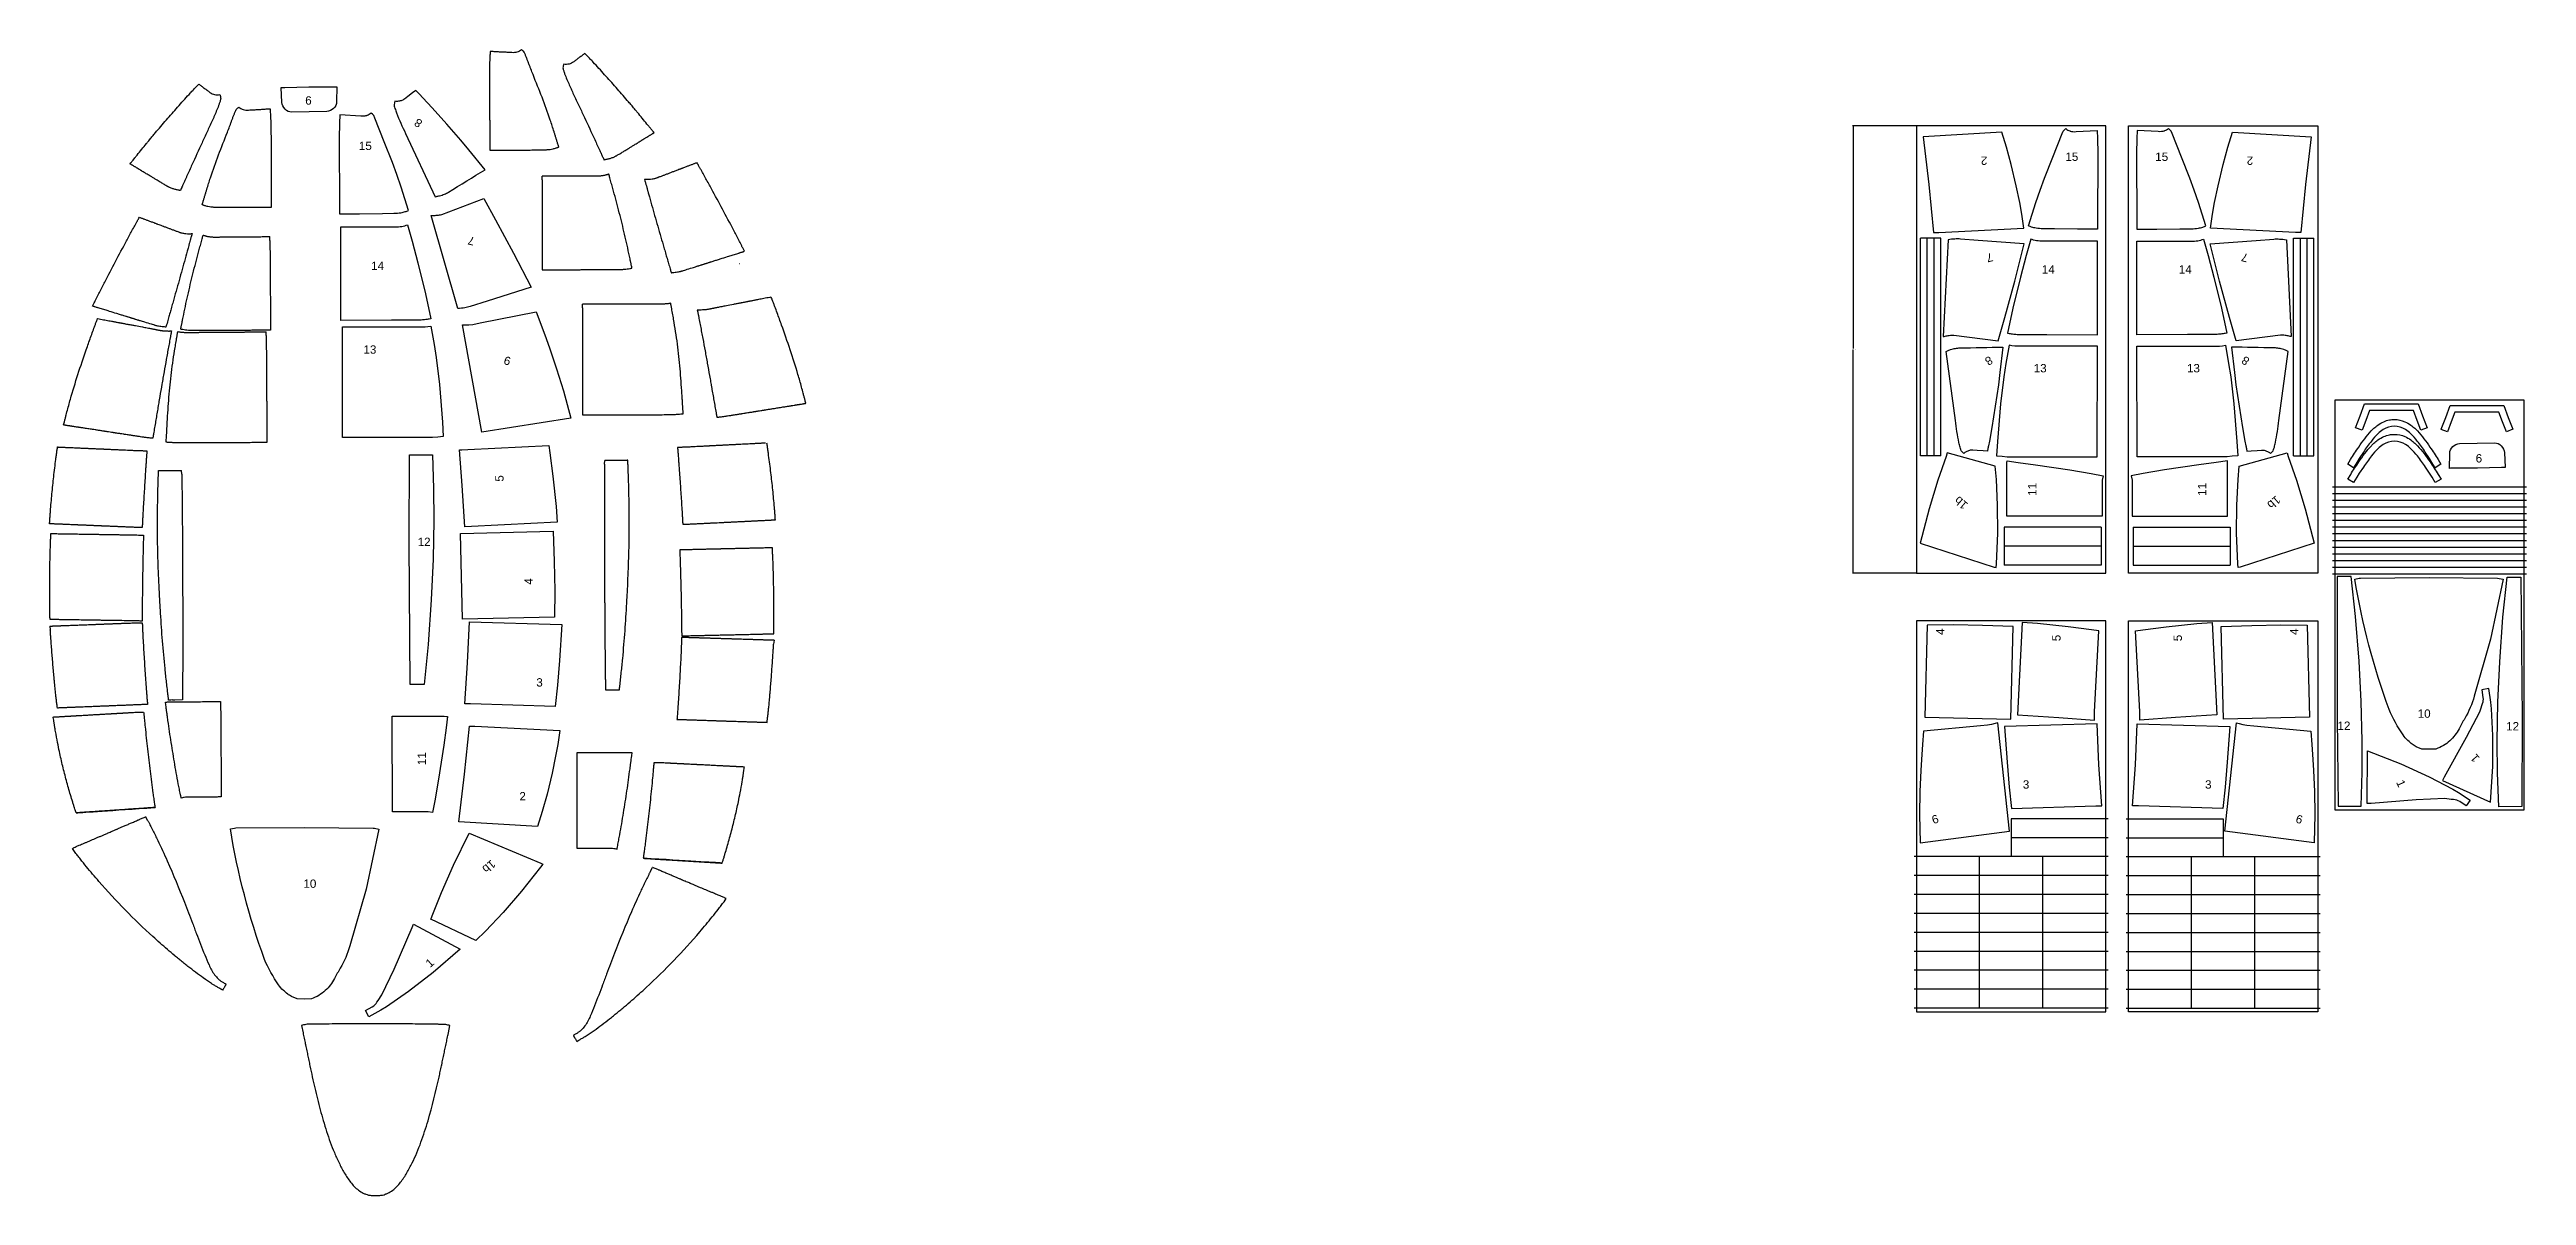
# Model space of a CAD drawing. Header units: inches. Extents: x 337 to 990, y 172 to 475.
import ezdxf

# ---------------------------------------------------------------- set-up
doc = ezdxf.new("R2010")
doc.units = ezdxf.units.IN
doc.header["$MEASUREMENT"] = 0
doc.layers.add('Layer1', color=1, linetype='Continuous')
doc.layers.add('pic', color=1, linetype='Continuous')
doc.styles.get("Standard").update_dxf_attribs({"font": 'arial.ttf'})
doc.dimstyles.get("Standard").update_dxf_attribs({"dimtxt": 0.18, "dimasz": 0.18, "dimexe": 0.18, "dimexo": 0.0625, "dimgap": 0.09, "dimtad": 0, "dimtih": 1, "dimtoh": 1, "dimdec": 4, "dimzin": 0, "dimdsep": 46, "dimtxsty": 'Standard', "dimcen": 0.09, "dimadec": 0, "dimazin": 0, "dimtfac": 1, "dimtdec": 4, "dimtofl": 0, "dimtmove": 0, "dimatfit": 3, "dimfxl": 1, "dimtolj": 1, "dimtzin": 0, "dimarcsym": 0})

msp = doc.modelspace()

# ---------------------------------------------------------------- texts
at = {"layer": 'Layer1'}
for s, height, rotation, p in [('9', 2.19823, 180, (405.93433, 462.57114)), ('8', 2.19823, 147.37387415, (435.35048, 455.97947)), ('2', 2.19823, 180, (848.19429, 446.67035)), ('2', 2.19823, 180, (918.35364, 446.67035)), ('7', 2.19823, 166.78876519, (449.12293, 425.26764)), ('7', 2.19823, 193.21123481, (849.39728, 421.2458)), ('7', 2.19823, 166.78876519, (917.18326, 420.8541)), ('6', 2.19823, 343.57553817, (456.41518, 391.91786)), ('8', 2.19823, 212.62612585, (848.71767, 394.12318)), ('8', 2.19823, 147.37387415, (917.6239, 393.20801)), ('9', 2.19823, 180, (978.79177, 368.07976)), ('5', 2.19823, 90, (456.56421, 360.81845)), ('11', 2.198226, 90, (861.14291, 357.07227)), ('11', 2.198226, 90, (905.97632, 357.07227)), ('1b', 2.198226, 139.31504309, (843.24375, 354.92803)), ('1b', 2.198226, 220.68495691, (924.41652, 357.29065)), ('12', 2.198226, 0.77579264, (433.91192, 343.8006)), ('4', 2.19823, 90, (464.28385, 333.61622)), ('4', 2.19823, 90, (836.85442, 320.34948)), ('4', 2.19823, 90, (930.25581, 320.34948)), ('5', 2.19823, 90, (867.51024, 318.6767)), ('5', 2.19823, 90, (899.53252, 318.6767)), ('12', 2.198226, 0.4154237, (940.60471, 295.2513)), ('12', 2.198226, 0.03241326, (985.11827, 295.13435)), ('11', 2.198226, 90, (436.10083, 285.96517)), ('1', 2.19823, 130.28806637, (978.27355, 287.85363)), ('1', 2.19823, 294.91566734, (956.02885, 281.45184)), ('2', 2.19823, 1.9757916, (460.79575, 276.63592)), ('6', 2.19823, 16.42446183, (833.90926, 270.38453)), ('6', 2.19823, 343.57553817, (929.38899, 270.86023)), ('1b', 2.198226, 220.68495691, (453.31841, 261.12176)), ('1', 2.19823, 40.79035918, (437.16347, 232.37437))]:
    msp.add_text(s, height=height, rotation=rotation, dxfattribs=at).set_placement(p)
for s, height, p in [('15', 2.198226, (418.37504, 448.3985)), ('15', 2.198226, (868.78624, 445.51711)), ('15', 2.198226, (892.49855, 445.51711)), ('14', 2.198226, (421.60459, 416.70174)), ('14', 2.198226, (862.58267, 415.77693)), ('14', 2.198226, (898.7276, 415.77693)), ('13', 2.198226, (419.57496, 394.60936)), ('13', 2.198226, (860.42153, 389.68142)), ('13', 2.198226, (900.87975, 389.68142)), ('3', 2.19823, (465.20686, 306.72266)), ('10', 2.198226, (961.7753, 298.47979)), ('3', 2.19823, (857.55687, 279.76179)), ('3', 2.19823, (905.65773, 279.76179)), ('10', 2.198226, (403.73879, 253.56948))]:
    msp.add_text(s, height=height, dxfattribs=at).set_placement(p)

# ---------------------------------------------------------------- blocks, each defined once
blk = doc.blocks.new('*D21')
at = {"color": 0, "lineweight": -2, "transparency": 16777216}
for p, q in [((829.42, 454.82), (812.56, 454.82)), ((812.74, 454.64), (812.74, 395.96)), ((812.74, 336.87), (812.74, 395.55)), ((829.42, 336.69), (812.56, 336.69))]:
    blk.add_line(p, q, dxfattribs=at)
at = {"color": 0, "transparency": 16777216}
for points in [[(812.71, 454.64), (812.77, 454.64), (812.74, 454.82)], [(812.71, 336.87), (812.77, 336.87), (812.74, 336.69)]]:
    blk.add_solid(points, dxfattribs=at)
at = {"layer": 'Defpoints', "color": 0, "transparency": 16777216}
for p in [(829.48, 454.82), (812.74, 336.69), (829.48, 336.69)]:
    blk.add_point(p, dxfattribs=at)
at = {"color": 0, "transparency": 16777216, "insert": (812.74, 395.75), "char_height": 0.18, "attachment_point": 5}
blk.add_mtext('\\A1;118.1249 [3000.37]', dxfattribs=at)

# ---------------------------------------------------------------- dimensions: what is measured, and where the dimension line sits
dim = msp.add_linear_dim(base=(812.73966, 336.69137), p1=(829.4794, 454.81627), p2=(829.4794, 336.69137), angle=90, dimstyle='Standard')
dim.commit()
dim.dimension.update_dxf_attribs({"geometry": '*D21', "text_midpoint": (812.73966, 395.75382)})

# ---------------------------------------------------------------- linework, layer by layer
for p, q in [((466.73922, 440.50427), (466.74051, 441.50439)), ((394.89836, 424.52756), (394.88997, 425.52764)), ((830.56669, 367.6712), (830.56669, 425.10899)), ((832.33834, 367.6712), (832.33834, 425.10899)), ((834.10999, 367.6712), (834.10999, 425.10899)), ((835.88164, 367.6712), (835.88164, 425.10899)), ((929.03037, 367.6712), (929.03037, 425.10899)), ((930.80202, 367.6712), (930.80202, 425.10899)), ((932.57367, 367.6712), (932.57367, 425.10899)), ((934.34532, 367.6712), (934.34532, 425.10899)), ((520.14918, 421.66959), (519.68243, 422.56457)), ((519.75577, 421.52943), (519.79489, 421.54256)), ((520.01994, 421.62325), (520.14918, 421.66959)), ((348.08672, 407.17217), (348.54711, 408.07044)), ((348.21629, 407.12675), (348.08672, 407.17217)), ((348.48112, 407.03481), (348.4419, 407.04766)), ((477.37437, 406.69959), (477.37539, 407.69902)), ((393.92298, 399.37768), (393.91487, 400.37707)), ((483.22322, 365.44992), (483.26705, 366.44185)), ((832.33834, 367.6712), (830.56669, 367.6712)), ((834.10999, 367.6712), (832.33834, 367.6712)), ((835.88164, 367.6712), (834.10999, 367.6712)), ((929.03037, 367.6712), (930.80202, 367.6712)), ((930.80202, 367.6712), (932.57367, 367.6712)), ((932.57367, 367.6712), (934.34532, 367.6712)), ((371.64659, 362.80476), (371.59571, 363.79635)), ((939.3009, 359.49517), (990.4819, 359.49517)), ((939.3009, 357.72352), (990.4819, 357.72352)), ((939.3009, 355.95187), (990.4819, 355.95187)), ((939.3009, 354.18022), (990.4819, 354.18022)), ((878.22023, 348.80584), (852.62973, 348.80584)), ((852.62973, 348.80584), (852.62973, 338.80584)), ((878.22023, 348.80584), (878.22023, 338.80584)), ((886.69177, 348.80584), (912.28227, 348.80584)), ((886.69177, 348.80584), (886.69177, 338.80584)), ((912.28227, 348.80584), (912.28227, 338.80584)), ((939.3009, 352.40857), (990.4819, 352.40857)), ((939.3009, 350.63692), (990.4819, 350.63692)), ((939.3009, 348.86527), (990.4819, 348.86527)), ((939.3009, 347.09362), (990.4819, 347.09362)), ((878.22023, 343.80584), (852.62973, 343.80584)), ((886.69177, 343.80584), (912.28227, 343.80584)), ((939.3009, 345.32197), (990.4819, 345.32197)), ((939.3009, 343.55032), (990.4819, 343.55032)), ((939.3009, 341.77867), (990.4819, 341.77867)), ((939.3009, 340.00702), (990.4819, 340.00702)), ((878.22023, 338.80584), (852.62973, 338.80584)), ((886.69177, 338.80584), (912.28227, 338.80584)), ((939.3009, 338.23537), (990.4819, 338.23537)), ((939.3009, 336.46372), (990.4819, 336.46372)), ((336.82916, 322.67862), (336.93141, 321.67446)), ((527.94388, 318.92014), (527.84876, 317.91528)), ((371.8415, 303.16882), (369.83142, 303.16001)), ((371.83721, 304.14811), (371.8415, 303.16882)), ((483.4489, 306.79339), (483.45155, 305.8141)), ((483.45155, 305.8141), (485.46165, 305.81955)), ((337.85753, 297.66407), (337.85492, 297.67843)), ((519.97496, 284.44688), (519.97747, 284.46126)), ((362.62896, 271.36754), (362.13136, 272.33429)), ((880.0699, 271.79683), (854.4794, 271.79683)), ((854.4794, 271.79683), (854.4794, 261.79683)), ((884.8421, 271.79683), (910.4326, 271.79683)), ((910.4326, 271.79683), (910.4326, 261.79683)), ((343.32066, 263.15533), (342.7499, 263.96703)), ((880.0699, 261.79683), (828.8889, 261.79683)), ((846.14607, 221.79683), (846.14607, 261.79683)), ((880.0699, 266.79683), (854.4794, 266.79683)), ((862.81273, 221.79683), (862.81273, 261.79683)), ((884.8421, 266.79683), (910.4326, 266.79683)), ((884.8421, 261.79683), (936.0231, 261.79683)), ((902.09927, 221.79683), (902.09927, 261.79683)), ((918.76594, 221.79683), (918.76594, 261.79683)), ((495.39079, 257.9752), (495.88151, 258.94546)), ((880.0699, 256.79683), (828.8889, 256.79683)), ((884.8421, 256.79683), (936.0231, 256.79683)), ((514.75689, 249.90024), (515.32188, 250.71596)), ((880.0699, 251.79683), (828.8889, 251.79683)), ((884.8421, 251.79683), (936.0231, 251.79683)), ((880.0699, 246.79683), (828.8889, 246.79683)), ((884.8421, 246.79683), (936.0231, 246.79683)), ((880.0699, 241.79683), (828.8889, 241.79683)), ((880.0699, 236.79683), (828.8889, 236.79683)), ((884.8421, 241.79683), (936.0231, 241.79683)), ((884.8421, 236.79683), (936.0231, 236.79683)), ((880.0699, 231.79683), (828.8889, 231.79683)), ((884.8421, 231.79683), (936.0231, 231.79683)), ((880.0699, 226.79683), (828.8889, 226.79683)), ((884.8421, 226.79683), (936.0231, 226.79683)), ((403.24056, 217.25555), (403.6421, 215.29627)), ((404.72123, 217.52451), (404.35582, 217.48411)), ((441.28875, 217.45499), (440.92348, 217.49576)), ((442.00021, 215.26643), (442.40375, 217.2253)), ((880.0699, 221.79683), (828.8889, 221.79683)), ((884.8421, 221.79683), (936.0231, 221.79683))]:
    msp.add_line(p, q)
at = {"color": 240, "true_color": 0xed1f24}
for points in [[(879.4794, 454.81627), (829.4794, 454.81627), (829.4794, 336.69137), (879.4794, 336.69137)], [(885.4326, 454.81627), (935.4326, 454.81627), (935.4326, 336.69137), (885.4326, 336.69137)], [(879.4794, 324.04551), (829.4794, 324.04551), (829.4794, 220.83174), (879.4794, 220.83174)], [(885.4326, 324.04551), (935.4326, 324.04551), (935.4326, 220.83174), (885.4326, 220.83174)]]:
    msp.add_lwpolyline(points, close=True, dxfattribs=at)
for points in [[(833.97776, 426.62762), (834.69482, 426.61826), (835.41393, 426.63923), (857.85437, 427.77479), (857.3004, 431.41891), (856.74485, 434.56061), (855.83971, 438.97573), (854.48828, 444.5728), (853.21949, 449.12271), (851.97981, 453.12186), (831.23799, 451.85921), (832.73481, 439.25896), (833.97776, 426.62762)], [(930.93424, 426.62762), (930.21719, 426.61826), (929.49807, 426.63923), (907.05764, 427.77479), (907.6116, 431.41891), (908.16716, 434.56061), (909.0723, 438.97573), (910.42372, 444.5728), (911.69252, 449.12271), (912.93219, 453.12186), (933.67401, 451.85921), (932.1772, 439.25896), (930.93424, 426.62762)], [(835.88164, 425.10899), (834.10999, 425.10899), (832.33834, 425.10899), (830.56669, 425.10899)], [(929.03037, 425.10899), (930.80202, 425.10899), (932.57367, 425.10899), (934.34532, 425.10899)], [(945.37543, 375.04858), (946.61347, 378.17866), (947.75504, 381.34503), (954.83326, 381.34503), (961.91148, 381.34503), (963.05305, 378.17866), (964.29109, 375.04858), (962.64264, 374.39914), (961.61753, 376.97523), (960.64987, 379.57338), (949.01665, 379.57338), (948.04899, 376.97523), (947.08114, 374.37658), (945.36277, 375.01658)], [(967.94312, 374.64923), (969.18116, 377.7793), (970.32273, 380.94567), (977.40095, 380.94567), (984.47917, 380.94567), (985.62074, 377.7793), (986.85878, 374.64923), (985.21033, 373.99979), (984.18522, 376.57587), (983.21756, 379.17402), (971.58434, 379.17402), (970.61668, 376.57587), (969.64884, 373.97723), (967.93046, 374.61722)], [(837.62678, 368.39375), (837.28188, 367.45158), (835.1489, 361.19696), (832.8012, 353.63001), (830.42377, 344.54272), (849.98033, 338.24007), (850.53031, 338.11004), (850.63364, 339.09692), (850.954, 347.203), (850.89424, 354.62718), (850.56371, 361.38904), (850.21661, 364.91518), (837.5482, 368.41546)], [(853.33012, 351.73407), (853.33787, 365.44731), (853.36041, 365.99713), (853.3788, 366.31314), (856.34066, 365.91963), (860.93326, 365.29626), (869.96268, 363.92075), (875.62483, 362.93057), (878.76071, 362.32566), (878.52704, 361.17153), (878.53513, 351.73971), (853.33012, 351.73407)], [(911.58188, 351.73407), (911.57414, 365.44731), (911.5516, 365.99713), (911.53321, 366.31314), (908.57134, 365.91963), (903.97875, 365.29626), (894.94933, 363.92075), (889.28718, 362.93057), (886.15129, 362.32566), (886.38496, 361.17153), (886.37688, 351.73971), (911.58188, 351.73407)], [(927.28523, 368.39375), (927.63012, 367.45158), (929.7631, 361.19696), (932.11081, 353.63001), (934.48824, 344.54272), (914.93168, 338.24007), (914.3817, 338.11004), (914.27836, 339.09692), (913.95801, 347.203), (914.01776, 354.62718), (914.34829, 361.38904), (914.6954, 364.91518), (927.3638, 368.41546)], [(940.79356, 275.13741), (946.89314, 275.16896), (947.12006, 284.08514), (947.14853, 292.39294), (946.87703, 302.72955), (946.31395, 313.41535), (945.38282, 325.22889), (944.22319, 335.7888), (940.53848, 335.7649), (940.55197, 298.37717), (940.79356, 275.13741)], [(989.25413, 275.01354), (983.1545, 274.99742), (982.85789, 283.91155), (982.76449, 292.21888), (982.95519, 302.55729), (983.43473, 313.24716), (984.27349, 325.06763), (985.35054, 335.63627), (989.03534, 335.64117), (989.31407, 298.25448), (989.25413, 275.01354)], [(854.39822, 298.12888), (854.97986, 322.57399), (846.95462, 322.87354), (839.2537, 322.97126), (832.27925, 322.96332), (831.69804, 298.64182), (854.39822, 298.12888)], [(856.15509, 299.21426), (867.01956, 298.53197), (876.4477, 297.83438), (876.46279, 298.49069), (876.51158, 300.05245), (877.61338, 321.42236), (875.6528, 321.70506), (869.51549, 322.5028), (861.4548, 323.33684), (857.34477, 323.66839), (856.65213, 309.72159), (856.15509, 299.21426)], [(908.75692, 299.21426), (897.89244, 298.53197), (888.4643, 297.83438), (888.44921, 298.49069), (888.40042, 300.05245), (887.29862, 321.42236), (889.2592, 321.70506), (895.39652, 322.5028), (903.4572, 323.33684), (907.56723, 323.66839), (908.25987, 309.72159), (908.75692, 299.21426)], [(910.51378, 298.12888), (909.93215, 322.57399), (917.95738, 322.87354), (925.65831, 322.97126), (932.63276, 322.96332), (933.21396, 298.64182), (910.51378, 298.12888)], [(831.30473, 294.90504), (831.05383, 291.44285), (830.79848, 287.48364), (830.63511, 284.52973), (830.40915, 279.01739), (830.31745, 272.93276), (830.46879, 265.42721), (854.0488, 268.53414), (850.98534, 297.14341), (850.28803, 296.93471), (849.30053, 296.68327), (848.26407, 296.50054), (846.36734, 296.3232), (831.30473, 294.90504)], [(877.13917, 296.86391), (852.75782, 296.14428), (853.43163, 286.70763), (853.96702, 280.17272), (854.59322, 274.48104), (876.86425, 275.23181), (878.37866, 275.22038), (877.64993, 286.03587), (877.13917, 296.86391)], [(887.77283, 296.86391), (912.15419, 296.14428), (911.48037, 286.70763), (910.94498, 280.17272), (910.31879, 274.48104), (888.04775, 275.23181), (886.53334, 275.22038), (887.26207, 286.03587), (887.77283, 296.86391)], [(933.60728, 294.90504), (933.85817, 291.44285), (934.11353, 287.48364), (934.27689, 284.52973), (934.50286, 279.01739), (934.59455, 272.93276), (934.44321, 265.42721), (910.8632, 268.53414), (913.92666, 297.14341), (914.62397, 296.93471), (915.61147, 296.68327), (916.64793, 296.50054), (918.54467, 296.3232), (933.60728, 294.90504)]]:
    msp.add_lwpolyline(points)
for points in [[(877.14022, 453.5599), (877.26263, 451.4103), (877.3458, 447.45931), (877.33458, 442.0461), (877.27942, 434.52705), (877.25683, 427.48625), (871.99051, 427.48864), (865.91549, 427.53827), (862.87803, 427.59113, -0.034607501), (861.03169, 427.75141, -0.040562525), (859.86832, 428.03223, -0.02143912), (859.03688, 428.34596), (860.98748, 434.51333), (862.09575, 437.79723), (863.27218, 440.99603), (865.45985, 446.47372), (867.90586, 452.7567), (868.20942, 453.38928), (868.53188, 453.74469), (868.89166, 454.06226), (869.13702, 453.84201, 0.099085242), (869.69858, 453.50998), (869.93589, 453.41843, 0.03507507), (870.15379, 453.35148), (870.37664, 453.2982, 0.03827942), (870.72257, 453.24303, 0.043950468), (871.64136, 453.24874), (877.14022, 453.5599)], [(887.77179, 453.5599), (887.64937, 451.4103), (887.5662, 447.45931), (887.57742, 442.0461), (887.63258, 434.52705), (887.65518, 427.48625), (892.92149, 427.48864), (898.99651, 427.53827), (902.03398, 427.59113, 0.034607501), (903.88031, 427.75141, 0.040562525), (905.04369, 428.03223, 0.02143912), (905.87512, 428.34596), (903.92453, 434.51333), (902.81626, 437.79723), (901.63983, 440.99603), (899.45216, 446.47372), (897.00615, 452.7567), (896.70259, 453.38928), (896.38013, 453.74469), (896.02035, 454.06226), (895.77498, 453.84201, -0.099085242), (895.21343, 453.50998), (894.97611, 453.41843, -0.03507507), (894.75821, 453.35148), (894.53536, 453.2982, -0.03827942), (894.18944, 453.24303, -0.043950468), (893.27065, 453.24874), (887.77179, 453.5599)], [(836.56783, 399.11415, 0.006660435), (837.08402, 399.2426, -0.031260526), (838.13238, 399.44936, -0.034833572), (839.32159, 399.52388), (851.07645, 397.96846), (852.82364, 404.14911), (855.42734, 413.77673), (857.92485, 423.58991), (845.75878, 424.52002), (841.08693, 424.87292, 0.032686312), (839.59921, 424.88787, 0.026565753), (837.80711, 424.6928), (836.56783, 399.11415)], [(928.34417, 399.11415, -0.006660435), (927.82799, 399.2426, 0.031260526), (926.77963, 399.44936, 0.034833572), (925.59041, 399.52388), (913.83556, 397.96846), (912.08837, 404.14911), (909.48467, 413.77673), (906.98715, 423.58991), (919.15323, 424.52002), (923.82508, 424.87292, -0.032686312), (925.3128, 424.88787, -0.026565753), (927.10489, 424.6928), (928.34417, 399.11415)], [(852.31151, 396.36926), (851.52577, 389.66492), (851.09354, 386.34587), (850.27218, 380.75781), (849.35715, 375.07996), (848.73143, 371.52076), (848.48392, 370.28001, -0.004823244), (848.28487, 369.33009, 0.039895694), (848.22193, 368.87172), (847.11408, 368.9631), (845.53181, 369.07646), (844.40144, 369.16801, 0.093535286), (843.43845, 369.06583, 0.049058069), (842.58721, 368.71565, 0.091317918), (842.01273, 368.2601), (841.62252, 368.60618), (841.27463, 368.99477), (841.17367, 369.26806, -0.028597962), (840.97402, 369.92112, -0.007908882), (840.7019, 371.11723, -0.02718604), (839.79671, 376.9671), (837.32868, 395.23024), (837.66368, 395.37701, -0.025213563), (838.46761, 395.68194, -0.031864294), (839.80399, 396.0209, -0.042688593), (840.93887, 396.13405, 0.003316043), (852.31151, 396.36926, 1.591374324)], [(877.23121, 396.57826), (856.98865, 396.56545, -0.04096253), (853.90558, 396.81649), (853.05689, 391.97815), (852.49959, 388.49658), (851.6222, 381.41066), (850.86399, 371.46086), (850.61231, 367.61616), (852.07976, 367.50799), (853.44166, 367.41272), (877.20339, 367.33653), (877.23121, 396.57826)], [(887.6808, 396.57826), (907.92336, 396.56545, 0.04096253), (911.00643, 396.81649), (911.85512, 391.97815), (912.41241, 388.49658), (913.2898, 381.41066), (914.04801, 371.46086), (914.2997, 367.61616), (912.83225, 367.50799), (911.47034, 367.41272), (887.70862, 367.33653), (887.6808, 396.57826)], [(912.60049, 396.36926), (913.38624, 389.66492), (913.81846, 386.34587), (914.63982, 380.75781), (915.55485, 375.07996), (916.18057, 371.52076), (916.42809, 370.28001, 0.004823244), (916.62713, 369.33009, -0.039895694), (916.69007, 368.87172), (917.79793, 368.9631), (919.3802, 369.07646), (920.51057, 369.16801, -0.093535286), (921.47356, 369.06583, -0.049058069), (922.32479, 368.71565, -0.091317918), (922.89928, 368.2601), (923.28948, 368.60618), (923.63737, 368.99477), (923.73833, 369.26806, 0.028597962), (923.93799, 369.92112, 0.007908882), (924.2101, 371.11723, 0.02718604), (925.1153, 376.9671), (927.58332, 395.23024), (927.24833, 395.37701, 0.025213563), (926.44439, 395.68194, 0.031864294), (925.10801, 396.0209, 0.042688593), (923.97313, 396.13405, -0.003316043), (912.60049, 396.36926, -1.591374324)], [(983.92594, 364.57262), (977.52157, 364.40222), (971.11501, 364.39076, 0.0296146), (970.18335, 364.33386), (970.22285, 368.28455, -0.21172376), (971.03783, 370.0744, -0.141748197), (972.81634, 370.92173), (977.43108, 370.97767), (982.04541, 371.05477, -0.220180989), (983.84762, 370.25699, -0.133585312), (984.71232, 368.48962), (984.85745, 364.53821), (984.39234, 364.57382), (983.92594, 364.57262)], [(945.19842, 335.06372), (946.31368, 335.29229), (946.67908, 335.33268), (964.78032, 335.48104), (982.88134, 335.30393), (983.2466, 335.26317), (984.36161, 335.03347), (981.00373, 319.19379), (976.71346, 304.17516, -0.063453066), (974.19549, 298.30146, 0.013227306), (972.69485, 295.58864, -0.086659129), (970.26288, 292.40084, -0.105810822), (966.59458, 290.22499), (964.73929, 290.13838), (962.8692, 290.19243), (961.32726, 290.81294, 0.001982362), (960.34276, 291.467, 0.006477868), (959.19021, 292.45489, -0.084812134), (957.93647, 293.92568, -0.052326897), (954.22029, 300.63688, -0.047176219), (945.19842, 335.06372, -8.246214229)]]:
    msp.add_lwpolyline(points, format="xyb")
for points in [[(862.96089, 424.32044, -0.03387485), (861.17886, 424.43941, -0.073156446), (859.64575, 424.88099), (858.44915, 420.55332), (856.90519, 414.80534), (854.93809, 406.60202), (853.53076, 400.05396), (853.94277, 399.96111, 0.020342557), (854.50007, 399.85913, 0.003461543), (855.13745, 399.77361, 0.018162754), (855.685, 399.72412, 0.000913854), (856.39279, 399.68729), (863.89993, 399.63439), (877.2329, 399.61144), (877.24672, 424.33561)], [(901.95111, 424.32044, 0.03387485), (903.73314, 424.43941, 0.073156446), (905.26626, 424.88099), (906.46286, 420.55332), (908.00681, 414.80534), (909.97391, 406.60202), (911.38124, 400.05396), (910.96924, 399.96111, -0.020342557), (910.41193, 399.85913, -0.003461543), (909.77455, 399.77361, -0.018162754), (909.227, 399.72412, -0.000913854), (908.51922, 399.68729), (901.01207, 399.63439), (887.6791, 399.61144), (887.66529, 424.33561)], [(955.61097, 375.44835, 0.139462141), (952.64586, 374.55658, 0.051288258), (951.26278, 373.45683, 0.033649259), (949.54981, 371.53988, 0.019470403), (947.44326, 368.60813), (946.34729, 366.95026), (945.67691, 365.89716), (944.81348, 364.49382), (943.29651, 365.409), (944.06629, 366.66313, -0.014082649), (946.21579, 369.95357, -0.040279662), (949.52375, 374.21697, -0.013718121), (950.21684, 374.90778, -0.010483088), (951.24989, 375.75806, -0.050905577), (952.85296, 376.65587, -0.055388845), (954.29323, 377.11478, -0.051535921), (955.61097, 377.21279, -0.112695318), (958.36877, 376.65569, -0.050905577), (959.97179, 375.75778, -0.010483088), (961.00478, 374.90743, -0.013718121), (961.69782, 374.21657, -0.040279662), (965.0055, 369.95295, -0.014082649), (967.15479, 366.66237), (967.92448, 365.40819), (966.40745, 364.49311), (965.54411, 365.8965), (964.87381, 366.94965), (963.77794, 368.60759, 0.019470403), (961.67159, 371.53948, 0.033649259), (959.95874, 373.45654, 0.051288258), (958.57573, 374.55638, 0.13944783)], [(955.63044, 371.52135, 0.139462141), (952.66533, 370.62958, 0.051288258), (951.28225, 369.52983, 0.033649259), (949.56928, 367.61288, 0.019470403), (947.46273, 364.68113), (946.36676, 363.02326), (945.69638, 361.97016), (944.83295, 360.56682), (943.31599, 361.482), (944.08576, 362.73613, -0.014082649), (946.23527, 366.02657, -0.040279662), (949.54322, 370.28997, -0.013718121), (950.23631, 370.98078, -0.010483088), (951.26936, 371.83106, -0.050905577), (952.87244, 372.72888, -0.055388845), (954.3127, 373.18778, -0.051535921), (955.63044, 373.28579, -0.112695318), (958.38824, 372.72869, -0.050905577), (959.99126, 371.83078, -0.010483088), (961.02425, 370.98043, -0.013718121), (961.71729, 370.28957, -0.040279662), (965.02497, 366.02595, -0.014082649), (967.17426, 362.73537), (967.94395, 361.48119), (966.42692, 360.56611), (965.56358, 361.9695), (964.89328, 363.02265), (963.79742, 364.68059, 0.019470403), (961.69106, 367.61248, 0.033649259), (959.97821, 369.52955, 0.051288258), (958.5952, 370.62939, 0.13944783)], [(981.01306, 276.1473), (981.57507, 285.59298), (981.61183, 293.8041), (981.26675, 300.83626), (981.08846, 302.57472), (980.52259, 306.19224), (978.71471, 305.86847), (978.9978, 303.8528, -0.128307256), (978.79819, 302.13517, 0.022360431), (978.05215, 299.92977), (974.57735, 293.25208), (968.76379, 282.82121), (968.2957, 281.93555)], [(948.55251, 289.77819), (957.36305, 286.32694), (964.83257, 282.91662), (971.07167, 279.65411), (972.57508, 278.76317), (975.62176, 276.73231), (974.56963, 275.22689), (972.85852, 276.32923, 0.128307256), (971.21553, 276.86839, -0.022360431), (968.90057, 277.11606), (961.38123, 276.7622), (949.47386, 275.85926), (948.47354, 275.80576)]]:
    msp.add_lwpolyline(points, format="xyb", close=True)
at = {"color": 7, "linetype": 'Continuous'}
for points, knots in [([(452.97787, 473.40391), (452.9616, 473.11424), (452.95217, 472.94127), (452.93496, 472.58724), (452.92718, 472.41531), (452.91441, 472.11204), (452.90912, 471.97888), (452.89948, 471.7186), (452.89493, 471.58639), (452.8821, 471.1869), (452.87468, 470.91676), (452.86306, 470.41909), (452.85866, 470.19235), (452.8511, 469.72681), (452.848, 469.49108), (452.84041, 468.78254), (452.83762, 468.30833), (452.83569, 467.69936), (452.83535, 467.54829), (452.83488, 467.22489), (452.8348, 467.04205), (452.8349, 466.66454), (452.83509, 466.47247), (452.83556, 466.16433), (452.83579, 466.04453), (452.83628, 465.83058), (452.83653, 465.73384), (452.83714, 465.52592), (452.83749, 465.41815), (452.83861, 465.09006), (452.83947, 464.86496), (452.84124, 464.44654), (452.8421, 464.26096), (452.84406, 463.86604), (452.84513, 463.66154), (452.84858, 463.03788), (452.85116, 462.60852), (452.85503, 461.99831), (452.8563, 461.80543), (452.85872, 461.44341), (452.85985, 461.27867), (452.86237, 460.91925), (452.86372, 460.73012), (452.86671, 460.31774), (452.86835, 460.09471), (452.87045, 459.81323), (452.87103, 459.73671), (452.87226, 459.57338), (452.8729, 459.48909), (452.87428, 459.30925), (452.875, 459.21431), (452.87698, 458.95682), (452.87821, 458.79781), (452.88046, 458.50949), (452.88091, 458.45123), (452.88168, 458.35362), (452.88187, 458.32876), (452.88247, 458.25255), (452.88282, 458.2076), (452.88401, 458.05637), (452.88497, 457.93374), (452.8869, 457.68702), (452.88788, 457.56233), (452.8895, 457.35662), (452.89018, 457.26984), (452.89128, 457.12905), (452.89167, 457.07962), (452.89239, 456.98807), (452.89273, 456.94345), (452.89376, 456.81196), (452.89443, 456.72593), (452.89562, 456.57277), (452.89619, 456.49852), (452.89788, 456.28047), (452.89895, 456.14134), (452.90116, 455.84975), (452.9023, 455.69728), (452.90481, 455.35694), (452.90621, 455.16493), (452.90882, 454.8012), (452.91007, 454.62362), (452.91367, 454.09765), (452.91586, 453.756), (452.91923, 453.176), (452.92049, 452.94176), (452.92283, 452.46828), (452.92395, 452.22477), (452.92616, 451.67619), (452.92715, 451.37317), (452.92834, 450.86267), (452.9287, 450.65986), (452.92914, 450.2545), (452.92923, 450.03593), (452.9291, 449.73764), (452.92897, 449.62227), (452.92849, 449.26018), (452.92807, 448.97149), (452.92738, 448.51638), (452.92726, 448.43615), (452.92714, 448.35234), (452.92714, 448.35233), (452.92714, 448.35231), (452.92714, 448.3523)], [0, 0, 0, 0, 0.027137515, 0.027137515, 0.047719495, 0.047719495, 0.064112519, 0.064112519, 0.080505543, 0.080505543, 0.113291592, 0.113291592, 0.142101025, 0.142101025, 0.170910459, 0.170910459, 0.228529325, 0.228529325, 0.247888064, 0.247888064, 0.270768645, 0.270768645, 0.293649225, 0.293649225, 0.308792829, 0.308792829, 0.322072131, 0.322072131, 0.335351432, 0.335351432, 0.361910035, 0.361910035, 0.38735832, 0.38735832, 0.412806606, 0.412806606, 0.463703177, 0.463703177, 0.487856108, 0.487856108, 0.510645517, 0.510645517, 0.533434926, 0.533434926, 0.560472445, 0.560472445, 0.570435116, 0.570435116, 0.580397787, 0.580397787, 0.592105512, 0.592105512, 0.61552096, 0.61552096, 0.621555468, 0.621555468, 0.628486992, 0.628486992, 0.635418515, 0.635418515, 0.649281562, 0.649281562, 0.661077881, 0.661077881, 0.670915455, 0.670915455, 0.678388658, 0.678388658, 0.685861861, 0.685861861, 0.694958283, 0.694958283, 0.704054705, 0.704054705, 0.722247548, 0.722247548, 0.742184668, 0.742184668, 0.764481009, 0.764481009, 0.786777351, 0.786777351, 0.831370035, 0.831370035, 0.860889692, 0.860889692, 0.889076965, 0.889076965, 0.928432769, 0.928432769, 0.954043117, 0.954043117, 0.979653464, 0.979653464, 0.996191834, 0.996191834, 1.018131642, 1.018131642, 1.022574356, 1.022574356, 1.022574356, 1.022575184, 1.022575184, 1.022575184, 1.022575184]), ([(453.04375, 474.42595), (453.03517, 474.30227), (453.02837, 474.20378), (453.01058, 473.94067), (453.00224, 473.80923), (452.98669, 473.55175), (452.98267, 473.48442), (452.97807, 473.40729)], [0.0007406395, 0.0007406395, 0.0007406395, 0.0007406395, 0.2761764761, 0.2761764761, 0.8285294283, 0.8285294283, 1, 1, 1, 1]), ([(394.92594, 459.29873), (394.9354, 459.17512), (394.94289, 459.07668), (394.96255, 458.8137), (394.97183, 458.68232), (394.9892, 458.42496), (394.99371, 458.35766), (394.99885, 458.28057)], [0.0007406395, 0.0007406395, 0.0007406395, 0.0007406395, 0.2761764761, 0.2761764761, 0.8285294283, 0.8285294283, 1, 1, 1, 1]), ([(394.99907, 458.27719), (395.0174, 457.98764), (395.02805, 457.81474), (395.04778, 457.46084), (395.05678, 457.28897), (395.0717, 456.9858), (395.07793, 456.85268), (395.08942, 456.59247), (395.09491, 456.4603), (395.11057, 456.06091), (395.11992, 455.79083), (395.13506, 455.29325), (395.14108, 455.06656), (395.15194, 454.60107), (395.15671, 454.36538), (395.16933, 453.65691), (395.17549, 453.18273), (395.18174, 452.57379), (395.18315, 452.42272), (395.18591, 452.09933), (395.18729, 451.9165), (395.18987, 451.539), (395.19104, 451.34693), (395.19276, 451.0388), (395.19338, 450.919), (395.19441, 450.70505), (395.19484, 450.60831), (395.19571, 450.4004), (395.19613, 450.29263), (395.19734, 449.96454), (395.19807, 449.73943), (395.19928, 449.32101), (395.19973, 449.13543), (395.20058, 448.7405), (395.20095, 448.53601), (395.20193, 447.91233), (395.2024, 447.48296), (395.20285, 446.87275), (395.20296, 446.67986), (395.20311, 446.31784), (395.20314, 446.15309), (395.20317, 445.79366), (395.20316, 445.60453), (395.20311, 445.19213), (395.20305, 444.96909), (395.20294, 444.68761), (395.20291, 444.61109), (395.20283, 444.44775), (395.20279, 444.36346), (395.2027, 444.18361), (395.20265, 444.08868), (395.20249, 443.83118), (395.20239, 443.67215), (395.20219, 443.38383), (395.20215, 443.32556), (395.20208, 443.22795), (395.20206, 443.20309), (395.20201, 443.12688), (395.20197, 443.08193), (395.20186, 442.9307), (395.20177, 442.80806), (395.20158, 442.56133), (395.20149, 442.43664), (395.20133, 442.23091), (395.20127, 442.14413), (395.20116, 442.00332), (395.20113, 441.95389), (395.20106, 441.86234), (395.20103, 441.8177), (395.20094, 441.68621), (395.20088, 441.60019), (395.20078, 441.44705), (395.20073, 441.37282), (395.20059, 441.1548), (395.20051, 441.01569), (395.20037, 440.72411), (395.20031, 440.57165), (395.20021, 440.23132), (395.20017, 440.03931), (395.20014, 439.67558), (395.20015, 439.49801), (395.20029, 438.97204), (395.20052, 438.6304), (395.20127, 438.05056), (395.20167, 437.81649), (395.20269, 437.34332), (395.20331, 437.09991), (395.20505, 436.53005), (395.2063, 436.208), (395.20874, 435.70997), (395.20963, 435.54184), (395.21139, 435.24391), (395.21223, 435.11202), (395.21504, 434.69927), (395.21636, 434.54068), (395.22155, 433.93107), (395.22423, 433.61791), (395.2276, 433.22661), (395.2276, 433.22659), (395.2276, 433.22657), (395.2276, 433.22655)], [0, 0, 0, 0, 0.027137515, 0.027137515, 0.047719495, 0.047719495, 0.064112519, 0.064112519, 0.080505543, 0.080505543, 0.113291592, 0.113291592, 0.142101025, 0.142101025, 0.170910459, 0.170910459, 0.228529325, 0.228529325, 0.247888064, 0.247888064, 0.270768645, 0.270768645, 0.293649225, 0.293649225, 0.308792829, 0.308792829, 0.322072131, 0.322072131, 0.335351432, 0.335351432, 0.361910035, 0.361910035, 0.38735832, 0.38735832, 0.412806606, 0.412806606, 0.463703177, 0.463703177, 0.487856108, 0.487856108, 0.510645517, 0.510645517, 0.533434927, 0.533434927, 0.560472445, 0.560472445, 0.570435116, 0.570435116, 0.580397788, 0.580397788, 0.592105512, 0.592105512, 0.615520961, 0.615520961, 0.621555467, 0.621555467, 0.628486995, 0.628486995, 0.635418524, 0.635418524, 0.64928158, 0.64928158, 0.661077886, 0.661077886, 0.67091656, 0.67091656, 0.678390281, 0.678390281, 0.685864003, 0.685864003, 0.69495874, 0.69495874, 0.704053477, 0.704053477, 0.722242951, 0.722242951, 0.742179744, 0.742179744, 0.764475143, 0.764475143, 0.786770542, 0.786770542, 0.83136134, 0.83136134, 0.860860457, 0.860860457, 0.889034912, 0.889034912, 0.931014992, 0.931014992, 0.952227991, 0.952227991, 0.968762236, 0.968762236, 1.001830725, 1.001830725, 1.022574356, 1.022574356, 1.022574356, 1.022575355, 1.022575355, 1.022575355, 1.022575355]), ([(486.60452, 447.03205), (486.79449, 447.14599), (486.91499, 447.21828), (487.17356, 447.37376), (487.32802, 447.46683), (487.61927, 447.64263), (487.76449, 447.73044), (488.05582, 447.90685), (488.20046, 447.99456), (488.54425, 448.20334), (488.74368, 448.32468), (489.20041, 448.60305), (489.44972, 448.75527), (489.93866, 449.05431), (490.18039, 449.20241), (490.64705, 449.48869), (490.87146, 449.62652), (491.25932, 449.86493), (491.42437, 449.96644), (491.72819, 450.15335), (491.87003, 450.24065), (492.13658, 450.40476), (492.26026, 450.48093), (492.52762, 450.64559), (492.67833, 450.73842), (492.94789, 450.90445), (493.07101, 450.98028), (493.21837, 451.07103), (493.26209, 451.09796), (493.36126, 451.15902), (493.41459, 451.19185), (493.5765, 451.29154), (493.68703, 451.35958), (493.83756, 451.45221), (493.89927, 451.49018), (494.0337, 451.57287), (494.10406, 451.61614), (494.32043, 451.74915), (494.47173, 451.84213), (494.7313, 452.00151), (494.84125, 452.06898), (495.01897, 452.17796), (495.09338, 452.22355), (495.25057, 452.31982), (495.33116, 452.36914), (495.49683, 452.47044), (495.58332, 452.52328), (495.73831, 452.61789), (495.80941, 452.66126), (495.97088, 452.75967), (496.06179, 452.81504), (496.1777, 452.88564), (496.21412, 452.90783), (496.25301, 452.93152), (496.29438, 452.95671)], [0, 0, 0, 0, 0.044434319, 0.044434319, 0.089995939, 0.089995939, 0.135557559, 0.135557559, 0.181119179, 0.181119179, 0.243622834, 0.243622834, 0.321403745, 0.321403745, 0.399184656, 0.399184656, 0.469768514, 0.469768514, 0.517663236, 0.517663236, 0.565557959, 0.565557959, 0.605554659, 0.605554659, 0.64540407, 0.64540407, 0.685253481, 0.685253481, 0.700967606, 0.700967606, 0.71668173, 0.71668173, 0.74810998, 0.74810998, 0.770280743, 0.770280743, 0.792451506, 0.792451506, 0.836793032, 0.836793032, 0.870581432, 0.870581432, 0.895250857, 0.895250857, 0.919920282, 0.919920282, 0.94634282, 0.94634282, 0.972765357, 0.972765357, 1, 1, 1, 1.008558326, 1.008558326, 1.008558326, 1.008558326]), ([(367.71315, 438.87856), (367.52238, 438.99114), (367.40136, 439.06257), (367.1417, 439.21622), (366.98658, 439.30819), (366.6941, 439.48192), (366.54826, 439.5687), (366.25568, 439.74303), (366.11042, 439.82971), (365.76516, 440.03605), (365.56487, 440.15597), (365.10617, 440.43108), (364.8558, 440.58154), (364.36474, 440.8771), (364.12197, 441.02348), (363.65329, 441.30644), (363.4279, 441.44267), (363.03836, 441.67832), (362.8726, 441.77866), (362.56746, 441.96341), (362.425, 442.0497), (362.15729, 442.21192), (362.03308, 442.2872), (361.76456, 442.44996), (361.61319, 442.54172), (361.34245, 442.70584), (361.2188, 442.78079), (361.0708, 442.8705), (361.02689, 442.89711), (360.92729, 442.95746), (360.87373, 442.98992), (360.71111, 443.08845), (360.60011, 443.15571), (360.44892, 443.24727), (360.38695, 443.2848), (360.25193, 443.36653), (360.18126, 443.4093), (359.96395, 443.54078), (359.812, 443.63267), (359.5513, 443.79021), (359.44088, 443.8569), (359.26239, 443.96461), (359.18766, 444.00968), (359.02979, 444.10482), (358.94885, 444.15357), (358.78247, 444.2537), (358.69561, 444.30592), (358.53995, 444.39943), (358.46854, 444.44229), (358.30637, 444.53956), (358.21508, 444.59428), (358.09867, 444.66406), (358.06209, 444.68598), (358.02303, 444.70939), (357.98149, 444.73429)], [0, 0, 0, 0, 0.044434319, 0.044434319, 0.089995939, 0.089995939, 0.135557559, 0.135557559, 0.181119179, 0.181119179, 0.243622834, 0.243622834, 0.321403745, 0.321403745, 0.399184656, 0.399184656, 0.469768514, 0.469768514, 0.517663236, 0.517663236, 0.565557959, 0.565557959, 0.605554659, 0.605554659, 0.64540407, 0.64540407, 0.685253481, 0.685253481, 0.700967606, 0.700967606, 0.71668173, 0.71668173, 0.74810998, 0.74810998, 0.770280743, 0.770280743, 0.792451506, 0.792451506, 0.836793032, 0.836793032, 0.870581432, 0.870581432, 0.895250857, 0.895250857, 0.919920282, 0.919920282, 0.94634282, 0.94634282, 0.972765357, 0.972765357, 1, 1, 1, 1.008558326, 1.008558326, 1.008558326, 1.008558326]), ([(452.92714, 448.3523), (453.34471, 448.35166), (453.67805, 448.35117), (453.92714, 448.35083), (453.92717, 448.35083), (453.9272, 448.35083), (453.92723, 448.35083), (454.18286, 448.35048), (454.34974, 448.35028), (454.59312, 448.35011), (454.66636, 448.35007), (454.90944, 448.34998), (455.0737, 448.34995), (455.39855, 448.34998), (455.56252, 448.35003), (455.8884, 448.3502), (456.04957, 448.35033), (456.53279, 448.35082), (456.85455, 448.35132), (457.46458, 448.3526), (457.73923, 448.35329), (458.2767, 448.35492), (458.54204, 448.35585), (459.33553, 448.35912), (459.86119, 448.3619), (460.70676, 448.36745), (461.01262, 448.36967), (461.61314, 448.37451), (461.91081, 448.37715), (462.80159, 448.38581), (463.3932, 448.39258), (464.59699, 448.40861), (465.19268, 448.41767), (465.95555, 448.43092), (466.12201, 448.43392), (466.38608, 448.43884), (466.48563, 448.44073), (466.66472, 448.44418), (466.747, 448.4458), (466.9668, 448.4502), (467.11012, 448.45314), (467.30594, 448.45718)], [-0.041947083, -0.041947083, -0.041947083, -0.041947083, -0.000005362, -0.000005362, -0.000005362, 0, 0, 0, 0.043045964, 0.043045964, 0.061327175, 0.061327175, 0.097889597, 0.097889597, 0.134452018, 0.134452018, 0.171014439, 0.171014439, 0.244139282, 0.244139282, 0.304244897, 0.304244897, 0.364350511, 0.364350511, 0.48456174, 0.48456174, 0.551578184, 0.551578184, 0.618594628, 0.618594628, 0.752627516, 0.752627516, 0.886660404, 0.886660404, 0.924197602, 0.924197602, 0.945608009, 0.945608009, 0.967018416, 0.967018416, 1, 1, 1, 1]), ([(467.31269, 448.45734), (467.45269, 448.46118), (467.55125, 448.46393), (467.70922, 448.46992), (467.76809, 448.47245), (467.89789, 448.47907), (467.9645, 448.48299), (468.16617, 448.49645), (468.30091, 448.50753), (468.56986, 448.53457), (468.70514, 448.55058), (469.1107, 448.60666), (469.37835, 448.65461), (469.91732, 448.77857), (470.18799, 448.85415), (470.53931, 448.97185), (470.62285, 449.00135), (470.75525, 449.05085), (470.80398, 449.06975), (470.89333, 449.1052), (470.93615, 449.12267), (471.03264, 449.16289), (471.08608, 449.18572), (471.14708, 449.212)], [0, 0, 0, 0, 0.085995266, 0.085995266, 0.1364286944, 0.1364286944, 0.1868621227, 0.1868621227, 0.2877289794, 0.2877289794, 0.3885958361, 0.3885958361, 0.5903295495, 0.5903295495, 0.7920632629, 0.7920632629, 0.8552832842, 0.8552832842, 0.8931169424, 0.8931169424, 0.9309506007, 0.9309506007, 0.9777180161, 0.9777180161, 0.9777180161, 0.9777180161]), ([(483.06163, 445.83794), (483.07458, 445.83981), (483.08745, 445.84168), (483.15832, 445.85209), (483.21674, 445.86099), (483.34542, 445.88164), (483.41138, 445.89278), (483.61093, 445.92808), (483.74406, 445.95378), (484.00929, 446.01007), (484.14243, 446.04082), (484.54063, 446.1412), (484.8022, 446.21852), (485.32588, 446.402), (485.58714, 446.5075), (485.92355, 446.66418), (486.00257, 446.70256), (486.12679, 446.76579), (486.17215, 446.78959), (486.25505, 446.83391), (486.29474, 446.85562), (486.41188, 446.92088), (486.4885, 446.96502), (486.58945, 447.02319)], [0.0747250476, 0.0747250476, 0.0747250476, 0.0747250476, 0.0859399891, 0.0859399891, 0.136415248, 0.136415248, 0.1868905068, 0.1868905068, 0.2878410244, 0.2878410244, 0.388791542, 0.388791542, 0.5906925772, 0.5906925772, 0.7925936124, 0.7925936124, 0.8550018269, 0.8550018269, 0.8917669281, 0.8917669281, 0.9285320292, 0.9285320292, 1, 1, 1, 1]), ([(507.62645, 445.0478), (507.45245, 444.98107), (507.32823, 444.93343), (507.11068, 444.85004), (507.01422, 444.81308), (506.80744, 444.73385), (506.69983, 444.69263), (506.47242, 444.60554), (506.36013, 444.56254), (506.11937, 444.47037), (505.99383, 444.42233), (505.61491, 444.27733), (505.35921, 444.17953), (505.00224, 444.04303), (504.8696, 443.99232), (504.59024, 443.88554), (504.44815, 443.83123), (504.13644, 443.71212), (503.97569, 443.65071), (503.78143, 443.57649), (503.72479, 443.55486), (503.60188, 443.50791), (503.54092, 443.48463), (503.40365, 443.43219), (503.31565, 443.39858), (503.20013, 443.35447), (503.16459, 443.34089), (503.11491, 443.32192), (503.0861, 443.31092), (502.9893, 443.27395), (502.91091, 443.24401), (502.64608, 443.14287), (502.41679, 443.05531), (502.06058, 442.91928), (501.91367, 442.86318), (501.65134, 442.76298), (501.53538, 442.71869), (501.34017, 442.64411), (501.27178, 442.61799), (501.05024, 442.53334), (500.91204, 442.48053), (500.6513, 442.38088), (500.52719, 442.33344), (500.26601, 442.23356), (500.1289, 442.18112), (499.85769, 442.07735), (499.72699, 442.02733), (499.47631, 441.93135), (499.35306, 441.88414), (498.98606, 441.7435), (498.74315, 441.65032), (498.25433, 441.46258), (497.98696, 441.35977), (497.61845, 441.21774), (497.48731, 441.16711), (497.27211, 441.084)], [0.0061883733, 0.0061883733, 0.0061883733, 0.0061883733, 0.0472147442, 0.0472147442, 0.0768092613, 0.0768092613, 0.1064037784, 0.1064037784, 0.1414002796, 0.1414002796, 0.1763967808, 0.1763967808, 0.2463897833, 0.2463897833, 0.2880975939, 0.2880975939, 0.3298054045, 0.3298054045, 0.3701786453, 0.3701786453, 0.3889605532, 0.3889605532, 0.407742461, 0.407742461, 0.4265243689, 0.4265243689, 0.438273729, 0.438273729, 0.4500230891, 0.4500230891, 0.4735218093, 0.4735218093, 0.5205192498, 0.5205192498, 0.5675166902, 0.5675166902, 0.6053204389, 0.6053204389, 0.6241117081, 0.6241117081, 0.6616942466, 0.6616942466, 0.699276785, 0.699276785, 0.7406444485, 0.7406444485, 0.7761285509, 0.7761285509, 0.8116126534, 0.8116126534, 0.8825808583, 0.8825808583, 0.9535490632, 0.9535490632, 1, 1, 1, 1]), ([(371.26442, 437.70961), (371.25147, 437.71139), (371.23858, 437.71317), (371.16763, 437.72308), (371.10915, 437.73156), (370.98033, 437.75131), (370.91429, 437.76197), (370.71449, 437.79586), (370.58119, 437.82061), (370.31556, 437.87502), (370.18221, 437.90483), (369.78331, 438.00238), (369.5212, 438.07783), (368.99623, 438.25759), (368.73423, 438.36123), (368.39671, 438.51552), (368.31742, 438.55334), (368.19276, 438.61569), (368.14723, 438.63917), (368.06402, 438.6829), (368.02417, 438.70432), (367.90658, 438.76875), (367.82965, 438.81235), (367.72828, 438.8698)], [0.0747250476, 0.0747250476, 0.0747250476, 0.0747250476, 0.0859399891, 0.0859399891, 0.136415248, 0.136415248, 0.1868905068, 0.1868905068, 0.2878410244, 0.2878410244, 0.388791542, 0.388791542, 0.5906925772, 0.5906925772, 0.7925936124, 0.7925936124, 0.8550018269, 0.8550018269, 0.8917669281, 0.8917669281, 0.9285320292, 0.9285320292, 1, 1, 1, 1]), ([(466.73922, 440.50426), (466.73919, 440.47994), (466.739, 440.32992), (466.73859, 440.00161), (466.73852, 439.94469), (466.73837, 439.8223), (466.73828, 439.75343), (466.73815, 439.65216), (466.7381, 439.6135), (466.738, 439.52864), (466.73795, 439.49043), (466.73783, 439.39388), (466.73776, 439.33875), (466.73763, 439.23998), (466.73757, 439.19243), (466.73743, 439.08069), (466.73735, 439.01795), (466.73717, 438.87624), (466.73707, 438.80069), (466.73677, 438.56587), (466.73656, 438.39843), (466.73615, 438.07922), (466.73596, 437.92711), (466.7357, 437.72), (466.73562, 437.65886), (466.73544, 437.50619), (466.73533, 437.41765), (466.73508, 437.21749), (466.73494, 437.10457), (466.7347, 436.8999), (466.73459, 436.80989), (466.73438, 436.62911), (466.73428, 436.54127), (466.73407, 436.36161), (466.73398, 436.27602), (466.73376, 436.08219), (466.73364, 435.97088), (466.7334, 435.74594), (466.73329, 435.63238), (466.73297, 435.32147), (466.73278, 435.12472), (466.73247, 434.77685), (466.73234, 434.62356), (466.73209, 434.30452), (466.73197, 434.14145), (466.73163, 433.64565), (466.73144, 433.30632), (466.73116, 432.67706), (466.73106, 432.3866), (466.73095, 431.86201), (466.73093, 431.62203), (466.73095, 431.13367), (466.73098, 430.88767), (466.73116, 430.14717), (466.73139, 429.65017), (466.73242, 428.17283), (466.73359, 427.18918), (466.73867, 423.87461), (466.7441, 421.54653), (466.75097, 418.40518), (466.75269, 417.59292), (466.75432, 416.78037), (466.75432, 416.78032), (466.75432, 416.78026), (466.75432, 416.78021)], [0, 0, 0, 0, 0.024443454, 0.024443454, 0.029084321, 0.029084321, 0.033685076, 0.033685076, 0.03828583, 0.03828583, 0.045477282, 0.045477282, 0.052384658, 0.052384658, 0.059292035, 0.059292035, 0.069270794, 0.069270794, 0.079249553, 0.079249553, 0.099207072, 0.099207072, 0.118439448, 0.118439448, 0.12905371, 0.12905371, 0.139667971, 0.139667971, 0.152189913, 0.152189913, 0.164577958, 0.164577958, 0.176966002, 0.176966002, 0.190676141, 0.190676141, 0.20438628, 0.20438628, 0.21789443, 0.21789443, 0.24491073, 0.24491073, 0.266654836, 0.266654836, 0.288398942, 0.288398942, 0.331887154, 0.331887154, 0.369546771, 0.369546771, 0.401987086, 0.401987086, 0.434427401, 0.434427401, 0.499308031, 0.499308031, 0.629069291, 0.629069291, 0.936737887, 0.936737887, 1.044007024, 1.044007024, 1.044007024, 1.044014011, 1.044014011, 1.044014011, 1.044014011]), ([(481.02738, 441.48921), (480.82503, 441.49005), (480.63779, 441.49073), (480.33097, 441.49174), (480.21161, 441.4921), (479.95184, 441.49283), (479.81288, 441.49319), (479.57338, 441.49378), (479.47106, 441.49402), (479.19234, 441.49462), (479.00336, 441.49499), (478.68675, 441.49554), (478.56865, 441.49574), (478.30993, 441.49613), (478.17211, 441.49632), (477.9163, 441.49666), (477.79847, 441.4968), (477.59457, 441.49703), (477.49006, 441.49715), (477.23265, 441.4974), (477.07741, 441.49755), (476.78624, 441.49779), (476.63559, 441.49791), (476.35375, 441.49811), (476.22197, 441.4982), (476.02282, 441.49832), (475.94674, 441.49836), (475.69308, 441.49851), (475.51292, 441.4986), (475.21688, 441.49873), (475.10874, 441.49878), (474.92486, 441.49886), (474.85399, 441.49888), (474.69089, 441.49895), (474.60122, 441.49898), (474.46736, 441.49903), (474.41795, 441.49905), (474.3067, 441.49909), (474.22674, 441.49911), (474.06962, 441.49916), (473.99079, 441.49919), (473.86061, 441.49923), (473.79959, 441.49925), (473.66201, 441.49929), (473.61861, 441.49931), (473.50233, 441.49934), (473.43627, 441.49936), (473.31701, 441.4994), (473.26141, 441.49942), (473.10671, 441.49947), (473.0197, 441.49949), (472.89726, 441.49953), (472.85424, 441.49954), (472.80304, 441.49956), (472.78749, 441.49956), (472.77658, 441.49957), (472.77729, 441.49957), (472.76907, 441.49957), (472.75958, 441.49957), (472.67715, 441.4996), (472.60525, 441.49962), (472.48053, 441.49966), (472.41918, 441.49968), (472.23813, 441.49974), (472.12145, 441.49979), (471.88997, 441.49987), (471.77338, 441.49991), (471.55859, 441.5), (471.45849, 441.50004), (471.2662, 441.50012), (471.17796, 441.50016), (470.90482, 441.50029), (470.73515, 441.50038), (470.40818, 441.50055), (470.24847, 441.50065), (469.77674, 441.50095), (469.47215, 441.50117), (468.70473, 441.50185), (468.24126, 441.50234), (467.7405, 441.50299), (467.42222, 441.50339), (467.08887, 441.50386), (466.74051, 441.50439)], [0, 0, 0, 0, 0.041882839, 0.041882839, 0.071354819, 0.071354819, 0.100826799, 0.100826799, 0.123898846, 0.123898846, 0.170042939, 0.170042939, 0.197416745, 0.197416745, 0.224790551, 0.224790551, 0.250579768, 0.250579768, 0.276368986, 0.276368986, 0.312582987, 0.312582987, 0.342036451, 0.342036451, 0.369069798, 0.369069798, 0.39083846, 0.39083846, 0.434375786, 0.434375786, 0.458240321, 0.458240321, 0.473743983, 0.473743983, 0.489247645, 0.489247645, 0.500157016, 0.500157016, 0.521184001, 0.521184001, 0.538269995, 0.538269995, 0.555355989, 0.555355989, 0.561837062, 0.561837062, 0.570042251, 0.570042251, 0.57824744, 0.57824744, 0.594657818, 0.594657818, 0.606594092, 0.606594092, 0.612375202, 0.612375202, 0.618156312, 0.618156312, 0.624246302, 0.624246302, 0.636426283, 0.636426283, 0.648606264, 0.648606264, 0.672966225, 0.672966225, 0.698659854, 0.698659854, 0.727310493, 0.727310493, 0.749030297, 0.749030297, 0.784725289, 0.784725289, 0.820420281, 0.820420281, 0.891810265, 0.891810265, 1, 1, 1, 1.068766955, 1.068766955, 1.068766955, 1.068766955]), ([(484.34147, 442.04976), (484.30232, 442.03384), (484.26682, 442.01949), (484.23497, 442.0067), (484.11285, 441.9577), (484.04436, 441.93179), (483.91565, 441.88629), (483.84806, 441.86335), (483.71802, 441.82143), (483.65257, 441.80148), (483.45578, 441.74483), (483.32408, 441.71145), (483.05423, 441.65174), (482.91741, 441.62572), (482.627, 441.57888), (482.47016, 441.5588), (482.18209, 441.52974), (482.0543, 441.51953), (481.81027, 441.50456), (481.68647, 441.49916), (481.49518, 441.49342), (481.42658, 441.49193), (481.3044, 441.48987), (481.2472, 441.4893), (481.13185, 441.489), (481.0834, 441.48904), (481.02633, 441.48921)], [-0.022416189, -0.022416189, -0.022416189, -0.022416189, 0, 0, 0, 0.085932524, 0.085932524, 0.150576115, 0.150576115, 0.215219707, 0.215219707, 0.344506889, 0.344506889, 0.473794071, 0.473794071, 0.620320571, 0.620320571, 0.735303476, 0.735303476, 0.843777841, 0.843777841, 0.903917069, 0.903917069, 0.964056297, 0.964056297, 1, 1, 1, 1]), ([(497.28934, 441.09047), (497.15573, 441.04168), (497.07651, 441.01276), (496.93883, 440.96531), (496.87066, 440.94267), (496.74002, 440.90227), (496.67461, 440.88342), (496.47632, 440.82994), (496.33941, 440.79776), (496.06071, 440.74077), (495.91948, 440.71619), (495.50219, 440.65607), (495.21131, 440.6312), (494.79468, 440.61321), (494.66567, 440.6101), (494.48395, 440.60863), (494.42523, 440.60866), (494.30836, 440.6093), (494.2469, 440.60996), (494.1366, 440.6114), (494.10105, 440.61188), (494.06181, 440.61243), (493.97891, 440.61357), (493.87952, 440.61496), (493.76366, 440.6166)], [0, 0, 0, 0, 0.087530219, 0.087530219, 0.153759617, 0.153759617, 0.219989014, 0.219989014, 0.352447809, 0.352447809, 0.484906603, 0.484906603, 0.749824193, 0.749824193, 0.860796728, 0.860796728, 0.918275579, 0.918275579, 0.975754429, 0.975754429, 1, 1, 1, 1.051218053, 1.051218053, 1.051218053, 1.051218053]), ([(380.84166, 433.22951), (380.70164, 433.23235), (380.60306, 433.2344), (380.44505, 433.23927), (380.38617, 433.24138), (380.25632, 433.24708), (380.18969, 433.25053), (379.98792, 433.26256), (379.85311, 433.27268), (379.58398, 433.29781), (379.44858, 433.31286), (379.04264, 433.36606), (378.77466, 433.41211), (378.23482, 433.53224), (377.96362, 433.6059), (377.61147, 433.72111), (377.52773, 433.75001), (377.39498, 433.79857), (377.34611, 433.81712), (377.25652, 433.85194), (377.21357, 433.8691), (377.1168, 433.90864), (377.0632, 433.93109), (377.00201, 433.95694)], [0, 0, 0, 0, 0.085995266, 0.085995266, 0.1364286944, 0.1364286944, 0.1868621227, 0.1868621227, 0.2877289794, 0.2877289794, 0.3885958361, 0.3885958361, 0.5903295495, 0.5903295495, 0.7920632629, 0.7920632629, 0.8552832842, 0.8552832842, 0.8931169424, 0.8931169424, 0.9309506007, 0.9309506007, 0.9777180161, 0.9777180161, 0.9777180161, 0.9777180161]), ([(395.2276, 433.22655), (394.81004, 433.22296), (394.47672, 433.22011), (394.22764, 433.218), (394.2276, 433.218), (394.22757, 433.218), (394.22754, 433.218), (393.97192, 433.21583), (393.80504, 433.21445), (393.56168, 433.21255), (393.48843, 433.21199), (393.24536, 433.21017), (393.08111, 433.20898), (392.75627, 433.2067), (392.5923, 433.20559), (392.26642, 433.20345), (392.10526, 433.20243), (391.62205, 433.1995), (391.30029, 433.19771), (390.69027, 433.19466), (390.41563, 433.1934), (389.87815, 433.19122), (389.61282, 433.19027), (388.81932, 433.1879), (388.29366, 433.18695), (387.44807, 433.1865), (387.1422, 433.18655), (386.54166, 433.18713), (386.24397, 433.18765), (385.35315, 433.18999), (384.76151, 433.19257), (383.55764, 433.20006), (382.9619, 433.20488), (382.19895, 433.21272), (382.03248, 433.21454), (381.76838, 433.21758), (381.66882, 433.21877), (381.48971, 433.22095), (381.40742, 433.22198), (381.18759, 433.22482), (381.04426, 433.22674), (380.84842, 433.2294)], [-0.041947118, -0.041947118, -0.041947118, -0.041947118, -0.000005362, -0.000005362, -0.000005362, 0, 0, 0, 0.043045964, 0.043045964, 0.061327175, 0.061327175, 0.097889597, 0.097889597, 0.134452018, 0.134452018, 0.171014439, 0.171014439, 0.244139282, 0.244139282, 0.304244897, 0.304244897, 0.364350511, 0.364350511, 0.48456174, 0.48456174, 0.551578184, 0.551578184, 0.618594628, 0.618594628, 0.752627516, 0.752627516, 0.886660404, 0.886660404, 0.924197602, 0.924197602, 0.945608009, 0.945608009, 0.967018416, 0.967018416, 1, 1, 1, 1]), ([(360.44322, 430.63867), (360.61769, 430.57317), (360.74225, 430.52642), (360.96038, 430.44458), (361.0571, 430.4083), (361.26444, 430.33054), (361.37233, 430.29009), (361.60036, 430.20461), (361.71295, 430.16241), (361.95436, 430.07195), (362.08024, 430.0248), (362.46018, 429.8825), (362.71656, 429.78651), (363.07449, 429.65255), (363.20749, 429.60278), (363.4876, 429.49798), (363.63007, 429.44469), (363.94262, 429.32779), (364.10381, 429.26752), (364.29859, 429.19469), (364.35538, 429.17346), (364.47861, 429.12738), (364.53974, 429.10453), (364.67738, 429.05307), (364.76562, 429.02009), (364.88144, 428.97679), (364.91708, 428.96347), (364.9669, 428.94485), (364.99578, 428.93405), (365.09284, 428.89777), (365.17145, 428.86839), (365.43699, 428.76914), (365.66689, 428.6832), (366.02405, 428.54971), (366.17136, 428.49465), (366.4344, 428.39632), (366.55066, 428.35285), (366.7464, 428.27966), (366.81497, 428.25402), (367.03711, 428.17095), (367.17568, 428.11912), (367.43712, 428.02132), (367.56157, 427.97476), (367.82345, 427.87674), (367.96093, 427.82527), (368.23287, 427.72343), (368.36391, 427.67434), (368.61527, 427.58014), (368.73885, 427.53381), (369.10685, 427.39578), (369.35041, 427.30432), (369.84055, 427.12006), (370.10864, 427.01914), (370.47815, 426.87974), (370.60965, 426.83003), (370.82543, 426.74846)], [0.0061883733, 0.0061883733, 0.0061883733, 0.0061883733, 0.0472147442, 0.0472147442, 0.0768092613, 0.0768092613, 0.1064037784, 0.1064037784, 0.1414002796, 0.1414002796, 0.1763967808, 0.1763967808, 0.2463897833, 0.2463897833, 0.2880975939, 0.2880975939, 0.3298054045, 0.3298054045, 0.3701786453, 0.3701786453, 0.3889605532, 0.3889605532, 0.407742461, 0.407742461, 0.4265243689, 0.4265243689, 0.438273729, 0.438273729, 0.4500230891, 0.4500230891, 0.4735218093, 0.4735218093, 0.5205192498, 0.5205192498, 0.5675166902, 0.5675166902, 0.6053204389, 0.6053204389, 0.6241117081, 0.6241117081, 0.6616942466, 0.6616942466, 0.699276785, 0.699276785, 0.7406444485, 0.7406444485, 0.7761285509, 0.7761285509, 0.8116126534, 0.8116126534, 0.8825808583, 0.8825808583, 0.9535490632, 0.9535490632, 1, 1, 1, 1]), ([(370.80816, 426.75481), (370.94211, 426.70696), (371.02153, 426.6786), (371.15954, 426.63214), (371.22787, 426.60998), (371.3588, 426.5705), (371.42433, 426.55212), (371.623, 426.50005), (371.76014, 426.46884), (372.03923, 426.41384), (372.18063, 426.39025), (372.59834, 426.3331), (372.88939, 426.31029), (373.30614, 426.29526), (373.43517, 426.29307), (373.61689, 426.29289), (373.67562, 426.29334), (373.79248, 426.2948), (373.85393, 426.2959), (373.96422, 426.29812), (373.99976, 426.29886), (374.039, 426.29968), (374.12188, 426.30141), (374.22126, 426.30351), (374.33711, 426.30597)], [0, 0, 0, 0, 0.087530219, 0.087530219, 0.153759617, 0.153759617, 0.219989014, 0.219989014, 0.352447809, 0.352447809, 0.484906603, 0.484906603, 0.749824193, 0.749824193, 0.860796728, 0.860796728, 0.918275579, 0.918275579, 0.975754429, 0.975754429, 1, 1, 1, 1.051218053, 1.051218053, 1.051218053, 1.051218053]), ([(377.28558, 425.94809), (377.32484, 425.93244), (377.36045, 425.91834), (377.39239, 425.90578), (377.51485, 425.85765), (377.58352, 425.83223), (377.71255, 425.78764), (377.7803, 425.76518), (377.91064, 425.72419), (377.97623, 425.7047), (378.17342, 425.64945), (378.30535, 425.61701), (378.57562, 425.55921), (378.71261, 425.53416), (379.00335, 425.48939), (379.16033, 425.47042), (379.4486, 425.44341), (379.57646, 425.4341), (379.82059, 425.42086), (379.94442, 425.41634), (380.13575, 425.41195), (380.20436, 425.41095), (380.32655, 425.40976), (380.38375, 425.4096), (380.49911, 425.41012), (380.54755, 425.4105), (380.60462, 425.41108)], [-0.022416189, -0.022416189, -0.022416189, -0.022416189, 0, 0, 0, 0.085932524, 0.085932524, 0.150576115, 0.150576115, 0.215219707, 0.215219707, 0.344506889, 0.344506889, 0.473794071, 0.473794071, 0.620320571, 0.620320571, 0.735303476, 0.735303476, 0.843777841, 0.843777841, 0.903917069, 0.903917069, 0.964056297, 0.964056297, 1, 1, 1, 1]), ([(380.60357, 425.41107), (380.80591, 425.41334), (380.99313, 425.41535), (381.29995, 425.41854), (381.41929, 425.41975), (381.67906, 425.42232), (381.81801, 425.42367), (382.0575, 425.42596), (382.15982, 425.42692), (382.43853, 425.42951), (382.6275, 425.43121), (382.94409, 425.43401), (383.06219, 425.43505), (383.3209, 425.43727), (383.45871, 425.43844), (383.71452, 425.44059), (383.83234, 425.44157), (384.03623, 425.44325), (384.14074, 425.44411), (384.39814, 425.4462), (384.55338, 425.44744), (384.84454, 425.44975), (384.99518, 425.45094), (385.27702, 425.45314), (385.4088, 425.45416), (385.60794, 425.4557), (385.68402, 425.45628), (385.93766, 425.45822), (386.11782, 425.45959), (386.41385, 425.46183), (386.52199, 425.46264), (386.70587, 425.46402), (386.77673, 425.46456), (386.93983, 425.46578), (387.02949, 425.46645), (387.16336, 425.46744), (387.21276, 425.46781), (387.32401, 425.46864), (387.40397, 425.46924), (387.56108, 425.4704), (387.63991, 425.47099), (387.77009, 425.47195), (387.83111, 425.47241), (387.96868, 425.47343), (388.01208, 425.47375), (388.12836, 425.47461), (388.19442, 425.4751), (388.31367, 425.47598), (388.36927, 425.47639), (388.52397, 425.47754), (388.61097, 425.47818), (388.73341, 425.47909), (388.77643, 425.47941), (388.82763, 425.47979), (388.84317, 425.4799), (388.85409, 425.47998), (388.85337, 425.47998), (388.8616, 425.48004), (388.87108, 425.48011), (388.95351, 425.48072), (389.02541, 425.48125), (389.15013, 425.48218), (389.21148, 425.48263), (389.39252, 425.48398), (389.5092, 425.48485), (389.74067, 425.48658), (389.85726, 425.48745), (390.07204, 425.48906), (390.17214, 425.48981), (390.36442, 425.49126), (390.45266, 425.49192), (390.72579, 425.49399), (390.89546, 425.49528), (391.22242, 425.49778), (391.38213, 425.499), (391.85384, 425.50265), (392.15842, 425.50504), (392.92582, 425.51116), (393.38927, 425.51495), (393.89001, 425.51914), (394.20829, 425.52181), (394.54163, 425.52464), (394.88997, 425.52764)], [0, 0, 0, 0, 0.041882839, 0.041882839, 0.071354819, 0.071354819, 0.100826799, 0.100826799, 0.123898846, 0.123898846, 0.170042939, 0.170042939, 0.197416745, 0.197416745, 0.224790551, 0.224790551, 0.250579768, 0.250579768, 0.276368986, 0.276368986, 0.312582987, 0.312582987, 0.342036451, 0.342036451, 0.369069798, 0.369069798, 0.39083846, 0.39083846, 0.434375786, 0.434375786, 0.458240321, 0.458240321, 0.473743983, 0.473743983, 0.489247645, 0.489247645, 0.500157016, 0.500157016, 0.521184001, 0.521184001, 0.538269995, 0.538269995, 0.555355989, 0.555355989, 0.561837062, 0.561837062, 0.570042251, 0.570042251, 0.57824744, 0.57824744, 0.594657818, 0.594657818, 0.606594092, 0.606594092, 0.612375202, 0.612375202, 0.618156312, 0.618156312, 0.624246302, 0.624246302, 0.636426283, 0.636426283, 0.648606264, 0.648606264, 0.672966225, 0.672966225, 0.698659854, 0.698659854, 0.727310493, 0.727310493, 0.749030297, 0.749030297, 0.784725289, 0.784725289, 0.820420281, 0.820420281, 0.891810265, 0.891810265, 1, 1, 1, 1.068766955, 1.068766955, 1.068766955, 1.068766955]), ([(394.89836, 424.52755), (394.89856, 424.50323), (394.89981, 424.35321), (394.90256, 424.02491), (394.90303, 423.96799), (394.90405, 423.84561), (394.90463, 423.77675), (394.90547, 423.67548), (394.9058, 423.63682), (394.90651, 423.55196), (394.90683, 423.51375), (394.90763, 423.41721), (394.90809, 423.36208), (394.90892, 423.26331), (394.90932, 423.21577), (394.91025, 423.10403), (394.91078, 423.04129), (394.91197, 422.89958), (394.9126, 422.82404), (394.91456, 422.58922), (394.91597, 422.42179), (394.91864, 422.1026), (394.91991, 421.9505), (394.92164, 421.74338), (394.92215, 421.68223), (394.92342, 421.52952), (394.92416, 421.44097), (394.92582, 421.2408), (394.92676, 421.1279), (394.92846, 420.92326), (394.92921, 420.83327), (394.9307, 420.65251), (394.93143, 420.56469), (394.93291, 420.38504), (394.93361, 420.29945), (394.9352, 420.10562), (394.93611, 419.99431), (394.93795, 419.76939), (394.93887, 419.65584), (394.94139, 419.34499), (394.94297, 419.14827), (394.94575, 418.80047), (394.94697, 418.64721), (394.94949, 418.32826), (394.95076, 418.16522), (394.95462, 417.66954), (394.95722, 417.33029), (394.96196, 416.70159), (394.96412, 416.41161), (394.96794, 415.88879), (394.96965, 415.65022), (394.97309, 415.16468), (394.97479, 414.9201), (394.97984, 414.18387), (394.98312, 413.6897), (394.99253, 412.22038), (394.99831, 411.24248), (395.01434, 408.36534), (395.02368, 406.46806), (395.03909, 403.31541), (395.04524, 402.06015), (395.05163, 400.80415), (395.05163, 400.8041), (395.05163, 400.80406), (395.05163, 400.80402)], [0, 0, 0, 0, 0.024443459, 0.024443459, 0.029084321, 0.029084321, 0.033685074, 0.033685074, 0.038285827, 0.038285827, 0.045477297, 0.045477297, 0.052384652, 0.052384652, 0.059292008, 0.059292008, 0.069270746, 0.069270746, 0.079249485, 0.079249485, 0.099206963, 0.099206963, 0.118438931, 0.118438931, 0.129055461, 0.129055461, 0.139671991, 0.139671991, 0.152192472, 0.152192472, 0.164579113, 0.164579113, 0.176965753, 0.176965753, 0.190676452, 0.190676452, 0.20438715, 0.20438715, 0.217893325, 0.217893325, 0.244905676, 0.244905676, 0.266645579, 0.266645579, 0.288385483, 0.288385483, 0.33186529, 0.33186529, 0.369463172, 0.369463172, 0.401720535, 0.401720535, 0.433977897, 0.433977897, 0.498492623, 0.498492623, 0.627522074, 0.627522074, 0.878194432, 0.878194432, 1.044007024, 1.044007024, 1.044007024, 1.044012854, 1.044012854, 1.044012854, 1.044012854]), ([(504.05011, 416.57236), (504.31385, 416.65481), (504.48232, 416.70753), (505.16304, 416.92117), (505.81047, 417.12554), (506.5877, 417.37145), (506.7841, 417.43365), (507.17004, 417.55596), (507.35941, 417.61602), (507.65059, 417.70841), (507.74341, 417.73786), (507.92291, 417.79483), (508.01351, 417.82358), (508.15904, 417.86978), (508.22004, 417.88914), (508.41458, 417.9509), (508.57851, 418.00296), (508.82263, 418.08047), (508.89819, 418.10447), (509.04933, 418.15246), (509.11578, 418.17357), (509.27107, 418.22288), (509.35582, 418.2498), (509.53428, 418.30647), (509.62477, 418.3352), (509.77169, 418.38186), (509.82999, 418.40037), (509.92616, 418.43091), (509.9635, 418.44276), (510.05389, 418.47146), (510.10395, 418.48736), (510.25944, 418.53672), (510.36999, 418.57181), (510.58422, 418.63981), (510.70007, 418.67658), (510.89273, 418.73772), (510.97023, 418.76231), (511.14189, 418.81676), (511.23289, 418.84563), (511.51111, 418.93387), (511.70351, 418.99487), (512.02801, 419.09772), (512.17854, 419.14541), (512.48816, 419.24347), (512.64499, 419.29312), (513.11995, 419.44344), (513.44259, 419.54547), (514.41617, 419.8531), (515.07279, 420.06024), (516.10145, 420.38406), (516.49783, 420.50868), (517.30317, 420.76157), (517.71545, 420.89087), (518.29872, 421.07361), (518.4831, 421.13134), (518.75077, 421.21512), (518.82865, 421.23949), (518.96986, 421.28368), (519.03608, 421.30439), (519.23429, 421.36639), (519.36584, 421.40753), (519.59919, 421.48049), (519.6734, 421.50368), (519.75577, 421.52943)], [0, 0, 0, 0, 0.037734783, 0.037734783, 0.147652947, 0.147652947, 0.187303142, 0.187303142, 0.224878924, 0.224878924, 0.241828917, 0.241828917, 0.256569798, 0.256569798, 0.271310679, 0.271310679, 0.300792442, 0.300792442, 0.313146501, 0.313146501, 0.32550056, 0.32550056, 0.343639542, 0.343639542, 0.359651603, 0.359651603, 0.370700412, 0.370700412, 0.379616051, 0.379616051, 0.38853169, 0.38853169, 0.406362969, 0.406362969, 0.429500409, 0.429500409, 0.446633072, 0.446633072, 0.463765734, 0.463765734, 0.498031058, 0.498031058, 0.52852083, 0.52852083, 0.559010602, 0.559010602, 0.619990146, 0.619990146, 0.741949233, 0.741949233, 0.818707119, 0.818707119, 0.895465005, 0.895465005, 0.93138078, 0.93138078, 0.945586675, 0.945586675, 0.95979257, 0.95979257, 0.98820436, 0.98820436, 1, 1, 1, 1]), ([(466.75432, 416.78021), (467.11492, 416.78101), (467.44826, 416.78174), (467.75432, 416.78238), (467.75434, 416.78238), (467.75435, 416.78238), (467.75437, 416.78238), (468.0997, 416.7831), (468.41033, 416.78372), (468.87224, 416.78459), (469.02745, 416.78488), (469.35939, 416.78546), (469.53171, 416.78576), (470.03764, 416.7866), (470.33547, 416.78707), (470.98143, 416.78804), (471.31775, 416.78852), (471.93587, 416.78938), (472.21719, 416.78976), (472.63573, 416.79031), (472.77191, 416.79049), (473.03622, 416.79083), (473.16693, 416.791), (473.40906, 416.79132), (473.51581, 416.79146), (473.72961, 416.79174), (473.83651, 416.79187), (474.03639, 416.79214), (474.13248, 416.79226), (474.32316, 416.79251), (474.42042, 416.79264), (474.58824, 416.79287), (474.65972, 416.79296), (474.79852, 416.79315), (474.86395, 416.79324), (475.0223, 416.79346), (475.10738, 416.79357), (475.26836, 416.7938), (475.34732, 416.79391), (475.58057, 416.79424), (475.73121, 416.79445), (476.17601, 416.79511), (476.46305, 416.79556), (476.92884, 416.79633), (477.10055, 416.79662), (477.42135, 416.79719), (477.56598, 416.79745), (477.8451, 416.79797), (477.98205, 416.79823), (478.38852, 416.79904), (478.65366, 416.7996), (479.45914, 416.80145), (480.03778, 416.80296), (481.01028, 416.80589), (481.4387, 416.80736), (482.11637, 416.81004), (482.33382, 416.81094), (482.753, 416.81279), (482.95847, 416.81375), (483.36594, 416.81577), (483.56791, 416.81683), (483.94503, 416.81891), (484.12657, 416.81997), (484.51049, 416.82237), (484.72045, 416.82374), (485.10905, 416.82644), (485.29652, 416.82782), (485.66008, 416.83069), (485.84274, 416.8322), (486.3318, 416.83643), (486.61571, 416.83916), (487.00973, 416.84349)], [-0.043680712, -0.043680712, -0.043680712, -0.043680712, -0.000002315, -0.000002315, -0.000002315, 0, 0, 0, 0.049284103, 0.049284103, 0.075003876, 0.075003876, 0.100723649, 0.100723649, 0.152163194, 0.152163194, 0.20360274, 0.20360274, 0.246261848, 0.246261848, 0.268362517, 0.268362517, 0.290463185, 0.290463185, 0.306446016, 0.306446016, 0.31989194, 0.31989194, 0.333337864, 0.333337864, 0.347689473, 0.347689473, 0.362041082, 0.362041082, 0.373603411, 0.373603411, 0.385442244, 0.385442244, 0.397281078, 0.397281078, 0.420958746, 0.420958746, 0.468314081, 0.468314081, 0.495124144, 0.495124144, 0.516461003, 0.516461003, 0.537797861, 0.537797861, 0.580471578, 0.580471578, 0.665819012, 0.665819012, 0.736287306, 0.736287306, 0.767028252, 0.767028252, 0.797769198, 0.797769198, 0.829236159, 0.829236159, 0.860703121, 0.860703121, 0.890990348, 0.890990348, 0.921277576, 0.921277576, 0.94821257, 0.94821257, 1, 1, 1, 1]), ([(487.0105, 416.8435), (487.14067, 416.84503), (487.2299, 416.84646), (487.37398, 416.84966), (487.43031, 416.85108), (487.55173, 416.85459), (487.61367, 416.85663), (487.79965, 416.86356), (487.92105, 416.86916), (488.16916, 416.88336), (488.29495, 416.89188), (488.67113, 416.92182), (488.91718, 416.94754), (489.42219, 417.01521), (489.67317, 417.05626), (489.98721, 417.11799), (490.05137, 417.1312), (490.21613, 417.166), (490.31409, 417.18819), (490.45646, 417.22273)], [0, 0, 0, 0, 0.0881377231, 0.0881377231, 0.1417454622, 0.1417454622, 0.1953532013, 0.1953532013, 0.3025686796, 0.3025686796, 0.4097841578, 0.4097841578, 0.6242151143, 0.6242151143, 0.8386460708, 0.8386460708, 0.8927217792, 0.8927217792, 0.9935845984, 0.9935845984, 0.9935845984, 0.9935845984]), ([(500.81593, 415.99814), (500.85066, 416.00082), (500.88339, 416.00338), (501.09636, 416.02041), (501.31612, 416.04001), (501.72961, 416.08507), (501.94056, 416.11162), (502.35089, 416.1723), (502.55209, 416.20661), (502.91569, 416.27727), (503.07334, 416.31077), (503.33242, 416.37177), (503.43555, 416.39768), (503.58933, 416.43894), (503.63898, 416.45269), (503.72569, 416.47705), (503.76581, 416.48853), (503.87392, 416.51995), (503.94254, 416.54034), (504.03612, 416.5681)], [0.0564940817, 0.0564940817, 0.0564940817, 0.0564940817, 0.0894652838, 0.0894652838, 0.270290903, 0.270290903, 0.4511165221, 0.4511165221, 0.6254557764, 0.6254557764, 0.7624512855, 0.7624512855, 0.8512325453, 0.8512325453, 0.8919968894, 0.8919968894, 0.9327612335, 0.9327612335, 1, 1, 1, 1]), ([(518.86916, 418.37568), (518.85555, 418.37254), (518.83675, 418.36853), (518.7963, 418.36028), (518.79376, 418.35977), (518.79115, 418.35924)], [0.5684835534, 0.5684835534, 0.5684835534, 0.5684835534, 0.9736481429, 0.9736481429, 1, 1, 1, 1]), ([(364.22156, 402.18933), (363.95725, 402.26991), (363.7884, 402.32143), (363.10619, 402.53023), (362.45732, 402.73), (361.67837, 402.97039), (361.48153, 403.03119), (361.09473, 403.15077), (360.90494, 403.20948), (360.61311, 403.2998), (360.52009, 403.32859), (360.34018, 403.38428), (360.24938, 403.41239), (360.10353, 403.45755), (360.04239, 403.47648), (359.84742, 403.53686), (359.68312, 403.58775), (359.43846, 403.66353), (359.36273, 403.68699), (359.21126, 403.73391), (359.14466, 403.75455), (358.98902, 403.80276), (358.90408, 403.82907), (358.72522, 403.88447), (358.63453, 403.91256), (358.48728, 403.95818), (358.42885, 403.97627), (358.33247, 404.00612), (358.29505, 404.01772), (358.20445, 404.04577), (358.15428, 404.06131), (357.99845, 404.10957), (357.88766, 404.14388), (357.67294, 404.21036), (357.55684, 404.2463), (357.36374, 404.30607), (357.28607, 404.33011), (357.11404, 404.38334), (357.02283, 404.41156), (356.74399, 404.49782), (356.55116, 404.55746), (356.22594, 404.65801), (356.07508, 404.70463), (355.76476, 404.80049), (355.60759, 404.84903), (355.13157, 404.99596), (354.80822, 405.0957), (353.83248, 405.39641), (353.17441, 405.59889), (352.14347, 405.91541), (351.74622, 406.0372), (350.9391, 406.28438), (350.52592, 406.41075), (349.94136, 406.58934), (349.75658, 406.64577), (349.48832, 406.72764), (349.41027, 406.75146), (349.26875, 406.79464), (349.20239, 406.81489), (349.00374, 406.87548), (348.8719, 406.91568), (348.63804, 406.98698), (348.56367, 407.00965), (348.48112, 407.03481)], [0, 0, 0, 0, 0.037734783, 0.037734783, 0.147652947, 0.147652947, 0.187303142, 0.187303142, 0.224878924, 0.224878924, 0.241828917, 0.241828917, 0.256569798, 0.256569798, 0.271310679, 0.271310679, 0.300792442, 0.300792442, 0.313146501, 0.313146501, 0.32550056, 0.32550056, 0.343639542, 0.343639542, 0.359651603, 0.359651603, 0.370700412, 0.370700412, 0.379616051, 0.379616051, 0.38853169, 0.38853169, 0.406362969, 0.406362969, 0.429500409, 0.429500409, 0.446633072, 0.446633072, 0.463765734, 0.463765734, 0.498031058, 0.498031058, 0.52852083, 0.52852083, 0.559010602, 0.559010602, 0.619990146, 0.619990146, 0.741949233, 0.741949233, 0.818707119, 0.818707119, 0.895465005, 0.895465005, 0.93138078, 0.93138078, 0.945586675, 0.945586675, 0.95979257, 0.95979257, 0.98820436, 0.98820436, 1, 1, 1, 1]), ([(477.37437, 406.69913), (477.37431, 406.59413), (477.37417, 406.31991), (477.37397, 405.93438), (477.37392, 405.83948), (477.37377, 405.5414), (477.37368, 405.3821), (477.37354, 405.10656), (477.37348, 404.99506), (477.37332, 404.70041), (477.37323, 404.52027), (477.37306, 404.20601), (477.37302, 404.12926), (477.37295, 403.98661), (477.37291, 403.91833), (477.37285, 403.79812), (477.37282, 403.7455), (477.37278, 403.65588), (477.37276, 403.6156), (477.37271, 403.53003), (477.37269, 403.48539), (477.37261, 403.33869), (477.37257, 403.24417), (477.37247, 403.06358), (477.37243, 402.97517), (477.37232, 402.75016), (477.37226, 402.61388), (477.37214, 402.36264), (477.37209, 402.25367), (477.372, 402.06072), (477.37196, 401.97865), (477.37188, 401.78115), (477.37183, 401.66131), (477.3717, 401.34112), (477.37162, 401.14286), (477.37149, 400.74261), (477.37143, 400.54069), (477.37132, 400.1438), (477.37127, 399.95015), (477.37115, 399.34238), (477.37111, 398.93445), (477.37111, 398.09483), (477.37115, 397.66355), (477.37137, 396.78014), (477.37153, 396.32812), (477.37198, 395.43671), (477.37227, 394.99319), (477.373, 394.06631), (477.37345, 393.58686), (477.37454, 392.60863), (477.37517, 392.11182), (477.37648, 391.17496), (477.37716, 390.73389), (477.37843, 389.96664), (477.37908, 389.59649), (477.38006, 389.06215), (477.38038, 388.88956), (477.38104, 388.54228), (477.38139, 388.36204), (477.38214, 387.98772), (477.38252, 387.79786), (477.38337, 387.38538), (477.38381, 387.17602), (477.38453, 386.83499), (477.38492, 386.65696), (477.38613, 386.10031), (477.38729, 385.57591), (477.38847, 385.04915), (477.38933, 384.67091), (477.3907, 384.07041), (477.39106, 383.91156), (477.39219, 383.41583), (477.39287, 383.11789), (477.39367, 382.76683), (477.39385, 382.68527), (477.39418, 382.53972), (477.39433, 382.47302), (477.39465, 382.3302), (477.39483, 382.25376), (477.39542, 381.98734), (477.39587, 381.78654), (477.39671, 381.40899), (477.39712, 381.22109), (477.39836, 380.65753), (477.39918, 380.28117), (477.40085, 379.52031), (477.4017, 379.13666), (477.40277, 378.65252), (477.40299, 378.55503), (477.4032, 378.45734), (477.4032, 378.45732), (477.4032, 378.45731), (477.4032, 378.45729)], [0, 0, 0, 0, 0.026828762, 0.026828762, 0.035144278, 0.035144278, 0.056584474, 0.056584474, 0.069089393, 0.069089393, 0.092439763, 0.092439763, 0.099654223, 0.099654223, 0.106868683, 0.106868683, 0.112951663, 0.112951663, 0.119034643, 0.119034643, 0.124631594, 0.124631594, 0.133922293, 0.133922293, 0.143212992, 0.143212992, 0.158079785, 0.158079785, 0.172946577, 0.172946577, 0.183504599, 0.183504599, 0.195769841, 0.195769841, 0.219014768, 0.219014768, 0.242961514, 0.242961514, 0.263865507, 0.263865507, 0.310808872, 0.310808872, 0.361166199, 0.361166199, 0.411904752, 0.411904752, 0.462643305, 0.462643305, 0.518346405, 0.518346405, 0.574049505, 0.574049505, 0.624605392, 0.624605392, 0.665019303, 0.665019303, 0.684779854, 0.684779854, 0.706686638, 0.706686638, 0.728593422, 0.728593422, 0.750500206, 0.750500206, 0.772406991, 0.772406991, 0.816220559, 0.816220559, 0.860034128, 0.860034128, 0.874728173, 0.874728173, 0.904116262, 0.904116262, 0.914094232, 0.914094232, 0.924072201, 0.924072201, 0.934855817, 0.934855817, 0.95642305, 0.95642305, 0.977990283, 0.977990283, 1.021124749, 1.021124749, 1.064259214, 1.064259214, 1.075106774, 1.075106774, 1.075106774, 1.07510854, 1.07510854, 1.07510854, 1.07510854]), ([(497.61854, 407.6862), (497.36295, 407.6877), (497.19524, 407.68854), (496.86372, 407.69008), (496.72323, 407.69068), (496.4526, 407.69177), (496.32918, 407.69223), (496.05988, 407.69316), (495.91977, 407.69361), (495.62315, 407.69451), (495.46671, 407.69494), (495.19146, 407.69565), (495.06996, 407.69593), (494.81462, 407.69649), (494.68421, 407.69676), (494.2882, 407.6975), (494.01782, 407.69794), (493.4751, 407.6987), (493.20291, 407.69901), (492.80605, 407.69939), (492.67215, 407.6995), (492.39189, 407.69971), (492.2484, 407.6998), (491.81278, 407.70005), (491.51548, 407.70018), (490.96633, 407.70034), (490.71316, 407.70038), (490.36788, 407.70041), (490.262, 407.70042), (490.03635, 407.70042), (489.91972, 407.70041), (489.64598, 407.7004), (489.48904, 407.70038), (489.04893, 407.70032), (488.79076, 407.70026), (488.31483, 407.70013), (488.16135, 407.70009), (487.97061, 407.70003), (487.90991, 407.70001), (487.77762, 407.69996), (487.70961, 407.69994), (487.49997, 407.69986), (487.35275, 407.69981), (487.14947, 407.69973), (487.10157, 407.69971), (486.98222, 407.69967), (486.91693, 407.69964), (486.83364, 407.69961), (486.8071, 407.6996), (486.76393, 407.69958), (486.73511, 407.69957), (486.66226, 407.69954), (486.62073, 407.69952), (486.51192, 407.69948), (486.44068, 407.69945), (486.19973, 407.69935), (485.96042, 407.69925), (485.55833, 407.69908), (485.39779, 407.69902), (485.09131, 407.69889), (484.94864, 407.69883), (484.54, 407.69866), (484.2934, 407.69857), (483.80334, 407.69839), (483.56082, 407.69832), (483.1551, 407.6982), (483.01881, 407.69816), (482.75733, 407.69809), (482.6289, 407.69806), (482.24939, 407.69797), (482.00411, 407.69792), (481.28246, 407.69783), (480.82026, 407.69782), (479.77752, 407.69796), (479.19435, 407.69815), (478.37539, 407.69853), (478.07399, 407.69867), (477.74065, 407.69883), (477.37539, 407.69902)], [0, 0, 0, 0, 0.032527197, 0.032527197, 0.053170672, 0.053170672, 0.074307572, 0.074307572, 0.095444471, 0.095444471, 0.119136705, 0.119136705, 0.139486473, 0.139486473, 0.15983624, 0.15983624, 0.200535775, 0.200535775, 0.242401818, 0.242401818, 0.264647823, 0.264647823, 0.286893828, 0.286893828, 0.331385838, 0.331385838, 0.370821576, 0.370821576, 0.388308274, 0.388308274, 0.405794972, 0.405794972, 0.429418533, 0.429418533, 0.476665656, 0.476665656, 0.497364084, 0.497364084, 0.508818294, 0.508818294, 0.520272504, 0.520272504, 0.543180924, 0.543180924, 0.550375109, 0.550375109, 0.557569294, 0.557569294, 0.56227689, 0.56227689, 0.571692084, 0.571692084, 0.581107277, 0.581107277, 0.593653492, 0.593653492, 0.61874592, 0.61874592, 0.640299369, 0.640299369, 0.661852819, 0.661852819, 0.704959717, 0.704959717, 0.745120634, 0.745120634, 0.76414503, 0.76414503, 0.783169426, 0.783169426, 0.821218217, 0.821218217, 0.897315801, 0.897315801, 0.991039775, 0.991039775, 0.991039775, 1.025532373, 1.025532373, 1.025532373, 1.025532373]), ([(500.70101, 407.93725), (500.69124, 407.93523), (500.68174, 407.93327), (500.67254, 407.93138), (500.55115, 407.90642), (500.47992, 407.89266), (500.32858, 407.86555), (500.23793, 407.85025), (500.06184, 407.82293), (499.97445, 407.81045), (499.80057, 407.78781), (499.71127, 407.77728), (499.49198, 407.75386), (499.36134, 407.74197), (499.09723, 407.72178), (498.95748, 407.7134), (498.66952, 407.69982), (498.52625, 407.69488), (498.26658, 407.68892), (498.13973, 407.68712), (497.93238, 407.68564), (497.85958, 407.68539), (497.7211, 407.68572), (497.67386, 407.68591), (497.61794, 407.68621)], [-0.006707347, -0.006707347, -0.006707347, -0.006707347, 0, 0, 0, 0.088473017, 0.088473017, 0.176946034, 0.176946034, 0.265419051, 0.265419051, 0.353892069, 0.353892069, 0.481287806, 0.481287806, 0.619475002, 0.619475002, 0.757662198, 0.757662198, 0.872767973, 0.872767973, 0.961167087, 0.961167087, 1, 1, 1, 1]), ([(510.96916, 406.37838), (510.84762, 406.35396), (510.77595, 406.34039), (510.62391, 406.31361), (510.5328, 406.29845), (510.35677, 406.27144), (510.2692, 406.25903), (510.09477, 406.23644), (510.00568, 406.22595), (509.78007, 406.20186), (509.64293, 406.18947), (509.24277, 406.15949), (508.95936, 406.14689), (508.56768, 406.13844), (508.44137, 406.13692), (508.25794, 406.13614), (508.20024, 406.13607), (508.07728, 406.13648), (508.00938, 406.13697), (507.91652, 406.13787), (507.91545, 406.13788), (507.91437, 406.1379), (507.8544, 406.13848), (507.78437, 406.13924), (507.70428, 406.14016)], [0, 0, 0, 0, 0.088248661, 0.088248661, 0.176497322, 0.176497322, 0.264745983, 0.264745983, 0.352994644, 0.352994644, 0.487075956, 0.487075956, 0.755238579, 0.755238579, 0.870818034, 0.870818034, 0.935035201, 0.935035201, 0.999252369, 0.999252369, 1, 1, 1, 1.041704019, 1.041704019, 1.041704019, 1.041704019]), ([(527.14448, 409.54296), (526.94977, 409.50498), (526.67558, 409.45151), (525.86768, 409.29399), (525.38996, 409.2009), (524.45484, 409.01879), (523.99564, 408.92942), (523.26998, 408.78825), (523.00054, 408.73586), (522.56092, 408.65039), (522.4196, 408.62292), (522.1466, 408.56986), (522.02291, 408.54582), (521.78621, 408.49982), (521.68047, 408.47928), (521.51474, 408.44708), (521.4575, 408.43596), (521.36207, 408.41742), (521.32398, 408.41002), (521.23272, 408.39229), (521.18409, 408.38284), (521.11466, 408.36935), (521.09126, 408.36481), (521.06689, 408.36007), (521.0533, 408.35743), (521.00833, 408.3487), (520.97274, 408.34178), (520.86741, 408.32132), (520.79175, 408.30663), (520.60437, 408.27023), (520.48383, 408.24681), (520.25697, 408.20275), (520.15202, 408.18236), (519.96482, 408.146), (519.87544, 408.12864), (519.61994, 408.07901), (519.46309, 408.04854), (519.29008, 408.01493), (519.23816, 408.00484), (519.10525, 407.97902), (519.01286, 407.96106), (518.83825, 407.92714), (518.75225, 407.91043), (518.49771, 407.86097), (518.33264, 407.82889), (517.84783, 407.73465), (517.53848, 407.67449), (516.62427, 407.49654), (516.03323, 407.38127), (515.17677, 407.21368), (514.95568, 407.17038), (514.53667, 407.08823), (514.33538, 407.04871), (513.91866, 406.96675), (513.70345, 406.92434), (513.35011, 406.85453), (513.21672, 406.82814), (512.97614, 406.78048), (512.87189, 406.75981), (512.67406, 406.72053), (512.57801, 406.70144), (512.35694, 406.65743), (512.23218, 406.63254), (511.99624, 406.58537), (511.88632, 406.56336), (511.67788, 406.52154), (511.57464, 406.50078), (511.36164, 406.45786), (511.27472, 406.44032), (511.11148, 406.40727), (511.04565, 406.39392), (510.96712, 406.37797)], [0, 0, 0, 0, 0.04651791, 0.04651791, 0.139553731, 0.139553731, 0.221176251, 0.221176251, 0.274591526, 0.274591526, 0.299609009, 0.299609009, 0.326196534, 0.326196534, 0.346327325, 0.346327325, 0.356669815, 0.356669815, 0.363279009, 0.363279009, 0.369888203, 0.369888203, 0.375193153, 0.375193153, 0.380498103, 0.380498103, 0.391108004, 0.391108004, 0.407625821, 0.407625821, 0.424143639, 0.424143639, 0.43804951, 0.43804951, 0.451955381, 0.451955381, 0.479767123, 0.479767123, 0.492714085, 0.492714085, 0.507407284, 0.507407284, 0.522100483, 0.522100483, 0.551486881, 0.551486881, 0.610259677, 0.610259677, 0.727805269, 0.727805269, 0.765975623, 0.765975623, 0.804145977, 0.804145977, 0.84551554, 0.84551554, 0.869854814, 0.869854814, 0.888043677, 0.888043677, 0.906232541, 0.906232541, 0.930065083, 0.930065083, 0.949563963, 0.949563963, 0.969062843, 0.969062843, 0.988561723, 0.988561723, 1, 1, 1, 1]), ([(349.39009, 403.88743), (349.40372, 403.88439), (349.42255, 403.88051), (349.46305, 403.87255), (349.46559, 403.87205), (349.46821, 403.87154)], [0.5684835534, 0.5684835534, 0.5684835534, 0.5684835534, 0.9736481429, 0.9736481429, 1, 1, 1, 1]), ([(349.46042, 403.87304), (349.65539, 403.83644), (349.92995, 403.78492), (350.73895, 403.63313), (351.21732, 403.54343), (352.15371, 403.36797), (352.61353, 403.28186), (353.34017, 403.14585), (353.60998, 403.09537), (354.0502, 403.01302), (354.19171, 402.98655), (354.46508, 402.93543), (354.58893, 402.91227), (354.82596, 402.86796), (354.93184, 402.84816), (355.09779, 402.81714), (355.15511, 402.80642), (355.25067, 402.78856), (355.28881, 402.78143), (355.3802, 402.76435), (355.42888, 402.75525), (355.49841, 402.74225), (355.52185, 402.73787), (355.54625, 402.73331), (355.55986, 402.73077), (355.60489, 402.72235), (355.64053, 402.71569), (355.746, 402.69598), (355.82176, 402.68182), (356.0094, 402.64675), (356.1301, 402.62419), (356.35726, 402.58174), (356.46235, 402.5621), (356.64981, 402.52707), (356.73931, 402.51034), (356.99515, 402.46252), (357.15222, 402.43317), (357.32546, 402.40079), (357.37745, 402.39107), (357.51054, 402.36619), (357.60306, 402.34889), (357.7779, 402.31621), (357.86402, 402.30011), (358.1189, 402.25245), (358.2842, 402.22155), (358.76967, 402.13075), (359.07943, 402.07279), (359.99488, 401.90133), (360.58672, 401.79026), (361.44436, 401.62875), (361.66575, 401.58702), (362.08533, 401.50784), (362.28689, 401.46976), (362.70419, 401.39076), (362.91969, 401.34987), (363.27352, 401.28258), (363.40709, 401.25714), (363.64801, 401.21118), (363.7524, 401.19125), (363.95051, 401.15338), (364.04669, 401.13497), (364.26807, 401.09252), (364.393, 401.06852), (364.62926, 401.02303), (364.73933, 401.0018), (364.94807, 400.96146), (365.05146, 400.94144), (365.26476, 400.90003), (365.35179, 400.88311), (365.51526, 400.85121), (365.58119, 400.83833), (365.65983, 400.82294)], [0, 0, 0, 0, 0.04651791, 0.04651791, 0.139553731, 0.139553731, 0.221176251, 0.221176251, 0.274591526, 0.274591526, 0.299609009, 0.299609009, 0.326196534, 0.326196534, 0.346327325, 0.346327325, 0.356669815, 0.356669815, 0.363279009, 0.363279009, 0.369888203, 0.369888203, 0.375193153, 0.375193153, 0.380498103, 0.380498103, 0.391108004, 0.391108004, 0.407625821, 0.407625821, 0.424143639, 0.424143639, 0.43804951, 0.43804951, 0.451955381, 0.451955381, 0.479767123, 0.479767123, 0.492714085, 0.492714085, 0.507407284, 0.507407284, 0.522100483, 0.522100483, 0.551486881, 0.551486881, 0.610259677, 0.610259677, 0.727805269, 0.727805269, 0.765975623, 0.765975623, 0.804145977, 0.804145977, 0.84551554, 0.84551554, 0.869854814, 0.869854814, 0.888043677, 0.888043677, 0.906232541, 0.906232541, 0.930065083, 0.930065083, 0.949563963, 0.949563963, 0.969062843, 0.969062843, 0.988561723, 0.988561723, 1, 1, 1, 1]), ([(367.45974, 401.63808), (367.42499, 401.64051), (367.39225, 401.64284), (367.17915, 401.65836), (366.95926, 401.67639), (366.54547, 401.71852), (366.33433, 401.74357), (365.92358, 401.80134), (365.72214, 401.83422), (365.35805, 401.9023), (365.20016, 401.93467), (364.94066, 401.99384), (364.83735, 402.01901), (364.68328, 402.05918), (364.63353, 402.07258), (364.54665, 402.09633), (364.50645, 402.10752), (364.39812, 402.13817), (364.32936, 402.15807), (364.23558, 402.18517)], [0.0564940817, 0.0564940817, 0.0564940817, 0.0564940817, 0.0894652838, 0.0894652838, 0.270290903, 0.270290903, 0.4511165221, 0.4511165221, 0.6254557764, 0.6254557764, 0.7624512855, 0.7624512855, 0.8512325453, 0.8512325453, 0.8919968894, 0.8919968894, 0.9327612335, 0.9327612335, 1, 1, 1, 1]), ([(365.65779, 400.82334), (365.7795, 400.79978), (365.85127, 400.78672), (366.00348, 400.76102), (366.0947, 400.74651), (366.27092, 400.72074), (366.35858, 400.70896), (366.53316, 400.6876), (366.62232, 400.67775), (366.8481, 400.65526), (366.98533, 400.64384), (367.38568, 400.6167), (367.66918, 400.60612), (368.06091, 400.60045), (368.18722, 400.59982), (368.37066, 400.60034), (368.42836, 400.60068), (368.55131, 400.60196), (368.61921, 400.60294), (368.71206, 400.6045), (368.71313, 400.60452), (368.7142, 400.60454), (368.77417, 400.60555), (368.8442, 400.6068), (368.92427, 400.6083)], [0, 0, 0, 0, 0.088248661, 0.088248661, 0.176497322, 0.176497322, 0.264745983, 0.264745983, 0.352994644, 0.352994644, 0.487075956, 0.487075956, 0.755238579, 0.755238579, 0.870818034, 0.870818034, 0.935035201, 0.935035201, 0.999252369, 0.999252369, 1, 1, 1, 1.041704019, 1.041704019, 1.041704019, 1.041704019]), ([(370.58814, 400.44975), (370.59793, 400.44779), (370.60744, 400.44591), (370.61665, 400.44408), (370.73822, 400.41998), (370.80955, 400.40673), (370.96107, 400.38069), (371.05183, 400.36603), (371.22811, 400.33997), (371.31558, 400.3281), (371.48962, 400.3067), (371.57899, 400.29681), (371.79845, 400.27495), (371.92916, 400.26398), (372.19341, 400.24567), (372.33322, 400.23828), (372.62127, 400.22675), (372.76457, 400.22282), (373.02428, 400.2187), (373.15113, 400.2178), (373.35848, 400.21779), (373.43129, 400.21807), (373.56976, 400.21938), (373.617, 400.2199), (373.67291, 400.22059)], [-0.006707347, -0.006707347, -0.006707347, -0.006707347, 0, 0, 0, 0.088473017, 0.088473017, 0.176946034, 0.176946034, 0.265419051, 0.265419051, 0.353892069, 0.353892069, 0.481287806, 0.481287806, 0.619475002, 0.619475002, 0.757662198, 0.757662198, 0.872767973, 0.872767973, 0.961167087, 0.961167087, 1, 1, 1, 1]), ([(374.79551, 400.72352), (374.66533, 400.72413), (374.5761, 400.72491), (374.43199, 400.7271), (374.37566, 400.72811), (374.25422, 400.73077), (374.19226, 400.73237), (374.00624, 400.73798), (373.8848, 400.74271), (373.6366, 400.75515), (373.51075, 400.76278), (373.13437, 400.79004), (372.88815, 400.81402), (372.38266, 400.87811), (372.1314, 400.91737), (371.81693, 400.97687), (371.75268, 400.98963), (371.58767, 401.02326), (371.48956, 401.04475), (371.34695, 401.07828)], [0, 0, 0, 0, 0.0881377231, 0.0881377231, 0.1417454622, 0.1417454622, 0.1953532013, 0.1953532013, 0.3025686796, 0.3025686796, 0.4097841578, 0.4097841578, 0.6242151143, 0.6242151143, 0.8386460708, 0.8386460708, 0.8927217792, 0.8927217792, 0.9935845984, 0.9935845984, 0.9935845984, 0.9935845984]), ([(373.67232, 400.22059), (373.92789, 400.22389), (374.09559, 400.22593), (374.42709, 400.22982), (374.56757, 400.23142), (374.83819, 400.23443), (374.9616, 400.23576), (375.23089, 400.2386), (375.37099, 400.24005), (375.6676, 400.24305), (375.82403, 400.24459), (376.09927, 400.24725), (376.22076, 400.2484), (376.47609, 400.25077), (376.6065, 400.25196), (377.00249, 400.25552), (377.27286, 400.25788), (377.81557, 400.26248), (378.08775, 400.26473), (378.48459, 400.26793), (378.61848, 400.26899), (378.89874, 400.27119), (379.04222, 400.2723), (379.47784, 400.27564), (379.77513, 400.27787), (380.32425, 400.28193), (380.57742, 400.28377), (380.92269, 400.28625), (381.02857, 400.28701), (381.25421, 400.28861), (381.37085, 400.28944), (381.64457, 400.29136), (381.80151, 400.29246), (382.24161, 400.29552), (382.49977, 400.2973), (382.97569, 400.30054), (383.12917, 400.30159), (383.31991, 400.30288), (383.3806, 400.30329), (383.51289, 400.30419), (383.5809, 400.30464), (383.79053, 400.30606), (383.93776, 400.30705), (384.14103, 400.30841), (384.18893, 400.30874), (384.30827, 400.30954), (384.37356, 400.30997), (384.45685, 400.31053), (384.48339, 400.31071), (384.52655, 400.311), (384.55538, 400.31119), (384.62822, 400.31168), (384.66976, 400.31196), (384.77856, 400.31269), (384.8498, 400.31316), (385.09075, 400.31477), (385.33005, 400.31637), (385.73213, 400.31906), (385.89266, 400.32013), (386.19914, 400.32218), (386.34181, 400.32313), (386.75044, 400.32587), (386.99704, 400.32752), (387.48708, 400.33082), (387.7296, 400.33247), (388.13531, 400.33523), (388.27159, 400.33616), (388.53307, 400.33794), (388.66149, 400.33882), (389.04099, 400.34143), (389.28627, 400.34312), (390.00791, 400.34815), (390.47009, 400.35142), (391.5128, 400.35896), (392.09596, 400.36329), (392.9149, 400.36948), (393.21629, 400.37176), (393.54962, 400.37429), (393.91487, 400.37707)], [0, 0, 0, 0, 0.032527197, 0.032527197, 0.053170672, 0.053170672, 0.074307572, 0.074307572, 0.095444471, 0.095444471, 0.119136705, 0.119136705, 0.139486473, 0.139486473, 0.15983624, 0.15983624, 0.200535775, 0.200535775, 0.242401818, 0.242401818, 0.264647823, 0.264647823, 0.286893828, 0.286893828, 0.331385838, 0.331385838, 0.370821576, 0.370821576, 0.388308274, 0.388308274, 0.405794972, 0.405794972, 0.429418533, 0.429418533, 0.476665656, 0.476665656, 0.497364084, 0.497364084, 0.508818294, 0.508818294, 0.520272504, 0.520272504, 0.543180924, 0.543180924, 0.550375109, 0.550375109, 0.557569294, 0.557569294, 0.56227689, 0.56227689, 0.571692084, 0.571692084, 0.581107277, 0.581107277, 0.593653492, 0.593653492, 0.61874592, 0.61874592, 0.640299369, 0.640299369, 0.661852819, 0.661852819, 0.704959717, 0.704959717, 0.745120634, 0.745120634, 0.76414503, 0.76414503, 0.783169426, 0.783169426, 0.821218217, 0.821218217, 0.897315801, 0.897315801, 0.991039775, 0.991039775, 0.991039775, 1.025532373, 1.025532373, 1.025532373, 1.025532373]), ([(395.05163, 400.80402), (394.69103, 400.80224), (394.3577, 400.80059), (394.05164, 400.79906), (394.05163, 400.79906), (394.05161, 400.79906), (394.05159, 400.79906), (393.70626, 400.79733), (393.39564, 400.79575), (392.93374, 400.79334), (392.77852, 400.79252), (392.44659, 400.79075), (392.27428, 400.78982), (391.76834, 400.78708), (391.47052, 400.78543), (390.82457, 400.78182), (390.48826, 400.77991), (389.87015, 400.77638), (389.58884, 400.77476), (389.1703, 400.77235), (389.03412, 400.77156), (388.76981, 400.77003), (388.6391, 400.76927), (388.39698, 400.76787), (388.29024, 400.76725), (388.07644, 400.76601), (387.96953, 400.76539), (387.76966, 400.76423), (387.67357, 400.76368), (387.4829, 400.76258), (387.38564, 400.76202), (387.21782, 400.76105), (387.14634, 400.76064), (387.00754, 400.75984), (386.94212, 400.75946), (386.78377, 400.75856), (386.69869, 400.75807), (386.53771, 400.75715), (386.45875, 400.7567), (386.22551, 400.75538), (386.07487, 400.75452), (385.63008, 400.75202), (385.34304, 400.75043), (384.87725, 400.7479), (384.70555, 400.74697), (384.38475, 400.74526), (384.24012, 400.7445), (383.96101, 400.74304), (383.82406, 400.74233), (383.4176, 400.74025), (383.15246, 400.73893), (382.34698, 400.73506), (381.76834, 400.73246), (380.79585, 400.7285), (380.36743, 400.72693), (379.68975, 400.72479), (379.47231, 400.72415), (379.05313, 400.72302), (378.84765, 400.72252), (378.44017, 400.72165), (378.2382, 400.72128), (377.86108, 400.72068), (377.67953, 400.72046), (377.29561, 400.72013), (377.08564, 400.72001), (376.69703, 400.71995), (376.50957, 400.72), (376.14599, 400.72029), (375.96332, 400.72051), (375.47425, 400.72127), (375.19033, 400.72198), (374.79628, 400.72352)], [-0.043680692, -0.043680692, -0.043680692, -0.043680692, -0.000002315, -0.000002315, -0.000002315, 0, 0, 0, 0.049284103, 0.049284103, 0.075003876, 0.075003876, 0.100723649, 0.100723649, 0.152163194, 0.152163194, 0.20360274, 0.20360274, 0.246261848, 0.246261848, 0.268362517, 0.268362517, 0.290463185, 0.290463185, 0.306446016, 0.306446016, 0.31989194, 0.31989194, 0.333337864, 0.333337864, 0.347689473, 0.347689473, 0.362041082, 0.362041082, 0.373603411, 0.373603411, 0.385442244, 0.385442244, 0.397281078, 0.397281078, 0.420958746, 0.420958746, 0.468314081, 0.468314081, 0.495124144, 0.495124144, 0.516461003, 0.516461003, 0.537797861, 0.537797861, 0.580471578, 0.580471578, 0.665819012, 0.665819012, 0.736287306, 0.736287306, 0.767028252, 0.767028252, 0.797769198, 0.797769198, 0.829236159, 0.829236159, 0.860703121, 0.860703121, 0.890990348, 0.890990348, 0.921277576, 0.921277576, 0.94821257, 0.94821257, 1, 1, 1, 1]), ([(393.92298, 399.37721), (393.92378, 399.27221), (393.92587, 398.99801), (393.92881, 398.61248), (393.92953, 398.51759), (393.9318, 398.21952), (393.93302, 398.06022), (393.93512, 397.78468), (393.93597, 397.67319), (393.93821, 397.37855), (393.93959, 397.19841), (393.94198, 396.88416), (393.94257, 396.80742), (393.94365, 396.66477), (393.94417, 396.59649), (393.94509, 396.47628), (393.94549, 396.42367), (393.94617, 396.33405), (393.94648, 396.29377), (393.94713, 396.2082), (393.94747, 396.16357), (393.94859, 396.01686), (393.94931, 395.92235), (393.95068, 395.74176), (393.95135, 395.65335), (393.95306, 395.42834), (393.95409, 395.29206), (393.95599, 395.04081), (393.95682, 394.93184), (393.95827, 394.73889), (393.95889, 394.65682), (393.96038, 394.45934), (393.96128, 394.33951), (393.96368, 394.01869), (393.96517, 393.81983), (393.96816, 393.41841), (393.96966, 393.2159), (393.97257, 392.82062), (393.97397, 392.62952), (393.97814, 392.05716), (393.98086, 391.68037), (393.98657, 390.87898), (393.98953, 390.45534), (393.99609, 389.50294), (393.99969, 388.96892), (394.00976, 387.43445), (394.01592, 386.44864), (394.02447, 385.00394), (394.02697, 384.57106), (394.03145, 383.77954), (394.03346, 383.4194), (394.03628, 382.90138), (394.0372, 382.73224), (394.03908, 382.38226), (394.04002, 382.20408), (394.04201, 381.82888), (394.04304, 381.63235), (394.04595, 381.07123), (394.04777, 380.71511), (394.05081, 380.11216), (394.05177, 379.92134), (394.05311, 379.65135), (394.05361, 379.55181), (394.05467, 379.33773), (394.05521, 379.22796), (394.05631, 379.00458), (394.05686, 378.89106), (394.05857, 378.54252), (394.06026, 378.19594), (394.06167, 377.9042), (394.06258, 377.71654), (394.06455, 377.3089), (394.06557, 377.09797), (394.06734, 376.73165), (394.06803, 376.58778), (394.07018, 376.14035), (394.07151, 375.86555), (394.07314, 375.52729), (394.07358, 375.43588), (394.07471, 375.20284), (394.07529, 375.08264), (394.0765, 374.83221), (394.07709, 374.71108), (394.07823, 374.4776), (394.0788, 374.36136), (394.0805, 374.01361), (394.08163, 373.78303), (394.08502, 373.09041), (394.0873, 372.62568), (394.09125, 371.81801), (394.09291, 371.47821), (394.09458, 371.13593), (394.09458, 371.13591), (394.09458, 371.1359), (394.09458, 371.13588)], [0, 0, 0, 0, 0.026828762, 0.026828762, 0.035144278, 0.035144278, 0.056584474, 0.056584474, 0.069089393, 0.069089393, 0.092439763, 0.092439763, 0.099654226, 0.099654226, 0.106868688, 0.106868688, 0.11295167, 0.11295167, 0.119034652, 0.119034652, 0.124631622, 0.124631622, 0.133922507, 0.133922507, 0.143213391, 0.143213391, 0.158081124, 0.158081124, 0.172948856, 0.172948856, 0.183506615, 0.183506615, 0.195770034, 0.195770034, 0.219089039, 0.219089039, 0.243102945, 0.243102945, 0.263735541, 0.263735541, 0.306987659, 0.306987659, 0.356486778, 0.356486778, 0.416359969, 0.416359969, 0.531320712, 0.531320712, 0.579938452, 0.579938452, 0.621344091, 0.621344091, 0.641093002, 0.641093002, 0.660841914, 0.660841914, 0.683108352, 0.683108352, 0.727641229, 0.727641229, 0.747325411, 0.747325411, 0.760543004, 0.760543004, 0.773760596, 0.773760596, 0.786784697, 0.786784697, 0.8128329, 0.8128329, 0.838881102, 0.838881102, 0.861028231, 0.861028231, 0.874319376, 0.874319376, 0.900901666, 0.900901666, 0.911180322, 0.911180322, 0.931098876, 0.931098876, 0.944349001, 0.944349001, 0.957599125, 0.957599125, 0.984099375, 0.984099375, 1.037099874, 1.037099874, 1.075106774, 1.075106774, 1.075106774, 1.07510854, 1.07510854, 1.07510854, 1.07510854]), ([(515.70185, 378.1978), (515.97085, 378.23946), (516.15511, 378.26818), (516.49747, 378.3217), (516.62994, 378.34246), (516.89285, 378.38373), (517.01472, 378.4029), (517.27753, 378.44431), (517.41485, 378.46599), (517.70337, 378.5116), (517.85468, 378.53555), (518.14665, 378.58184), (518.28159, 378.60327), (518.57438, 378.64983), (518.72759, 378.67422), (519.03431, 378.72311), (519.18781, 378.7476), (519.4381, 378.78757), (519.53601, 378.80321), (519.85689, 378.85454), (520.09109, 378.89204), (520.44263, 378.94839), (520.5663, 378.96822), (520.91344, 379.02393), (521.13599, 379.05967), (521.50083, 379.11832), (521.62181, 379.13778), (521.96655, 379.19323), (522.1385, 379.22091), (522.44214, 379.26979), (522.54803, 379.28685), (522.7262, 379.31555), (522.79636, 379.32685), (522.90977, 379.34512), (522.95261, 379.35202), (523.04852, 379.36747), (523.09884, 379.37558), (523.18528, 379.38951), (523.2223, 379.39548), (523.29024, 379.40643), (523.32457, 379.41196), (523.40309, 379.42461), (523.44391, 379.43119), (523.57171, 379.45179), (523.66403, 379.46667), (523.96785, 379.51565), (524.20618, 379.55408), (524.6374, 379.6236), (524.77466, 379.64573), (525.02465, 379.68604), (525.13964, 379.70458), (525.32061, 379.73376), (525.39136, 379.74516), (525.58787, 379.77684), (525.63221, 379.78399), (525.95845, 379.83658), (526.11629, 379.86202), (526.57854, 379.93651), (526.87165, 379.98373), (527.46655, 380.07953), (527.76803, 380.12806), (528.49694, 380.24534), (528.92772, 380.31461), (529.77243, 380.45033), (530.19132, 380.51758), (530.74288, 380.60607), (530.88229, 380.62843), (531.17687, 380.67567), (531.32881, 380.70003), (531.63258, 380.74871), (531.78428, 380.77302), (532.05951, 380.81712), (532.18238, 380.8368), (532.40831, 380.87298), (532.50439, 380.88836), (532.79975, 380.93565), (533.05858, 380.97708), (533.31697, 381.01843), (533.37154, 381.02716), (533.49466, 381.04687), (533.56004, 381.05733), (533.71646, 381.08236), (533.80778, 381.09697), (533.97522, 381.12376), (534.03245, 381.13291), (534.13521, 381.14935), (534.18319, 381.15703), (534.27413, 381.17158), (534.31796, 381.1786), (534.39346, 381.19068), (534.41802, 381.19461), (534.46361, 381.2019), (534.48468, 381.20527), (534.57653, 381.21997), (534.68334, 381.23706), (534.8396, 381.26207), (534.91019, 381.27337), (535.05463, 381.29649), (535.12844, 381.30831), (535.3829, 381.34906), (535.49433, 381.36691), (535.7087, 381.40129), (535.77099, 381.41128), (535.84406, 381.42301)], [0, 0, 0, 0, 0.033387929, 0.033387929, 0.052066682, 0.052066682, 0.071935559, 0.071935559, 0.091804436, 0.091804436, 0.11350519, 0.11350519, 0.135489402, 0.135489402, 0.157473613, 0.157473613, 0.179668157, 0.179668157, 0.195699731, 0.195699731, 0.228360558, 0.228360558, 0.24674186, 0.24674186, 0.283504465, 0.283504465, 0.299312538, 0.299312538, 0.330928684, 0.330928684, 0.347013927, 0.347013927, 0.357126844, 0.357126844, 0.363044108, 0.363044108, 0.368961372, 0.368961372, 0.374307519, 0.374307519, 0.382100272, 0.382100272, 0.389893025, 0.389893025, 0.405478531, 0.405478531, 0.436649543, 0.436649543, 0.452039191, 0.452039191, 0.467428838, 0.467428838, 0.478565032, 0.478565032, 0.500837418, 0.500837418, 0.523109805, 0.523109805, 0.567654579, 0.567654579, 0.61444483, 0.61444483, 0.676893831, 0.676893831, 0.739342833, 0.739342833, 0.760985697, 0.760985697, 0.782628561, 0.782628561, 0.80488747, 0.80488747, 0.825793755, 0.825793755, 0.840612658, 0.840612658, 0.870250466, 0.870250466, 0.881810353, 0.881810353, 0.89337024, 0.89337024, 0.90506027, 0.90506027, 0.910714023, 0.910714023, 0.916367776, 0.916367776, 0.922249123, 0.922249123, 0.92813047, 0.92813047, 0.933935145, 0.933935145, 0.945544495, 0.945544495, 0.957153846, 0.957153846, 0.968694634, 0.968694634, 0.991776211, 0.991776211, 1, 1, 1, 1]), ([(535.84662, 381.42342), (535.90811, 381.43345), (535.95688, 381.44149), (536.07438, 381.46197), (536.13935, 381.47455), (536.24422, 381.4964), (536.27425, 381.50277), (536.30812, 381.51), (536.32193, 381.51295), (536.33638, 381.51605), (536.35141, 381.51927)], [0, 0, 0, 0, 0.32763134, 0.32763134, 0.819731479, 0.819731479, 1, 1, 1, 1.073495099, 1.073495099, 1.073495099, 1.073495099]), ([(340.95806, 375.69245), (340.89651, 375.70204), (340.84768, 375.70973), (340.73003, 375.72938), (340.66497, 375.7415), (340.55996, 375.76261), (340.52988, 375.76876), (340.49596, 375.77575), (340.48212, 375.7786), (340.46765, 375.78159), (340.45261, 375.78471)], [0, 0, 0, 0, 0.32763134, 0.32763134, 0.819731479, 0.819731479, 1, 1, 1, 1.073495099, 1.073495099, 1.073495099, 1.073495099]), ([(361.12522, 372.60988), (360.85593, 372.64963), (360.67147, 372.67704), (360.32874, 372.72813), (360.19612, 372.74795), (359.93293, 372.78735), (359.81093, 372.80565), (359.54783, 372.8452), (359.41036, 372.8659), (359.12152, 372.90946), (358.97004, 372.93234), (358.67775, 372.97656), (358.54266, 372.99703), (358.24955, 373.04151), (358.09618, 373.06481), (357.78911, 373.11152), (357.63544, 373.13492), (357.38488, 373.17311), (357.28686, 373.18806), (356.96562, 373.23711), (356.73116, 373.27295), (356.37923, 373.3268), (356.25542, 373.34576), (355.90789, 373.399), (355.6851, 373.43316), (355.31985, 373.48922), (355.19874, 373.50782), (354.85361, 373.56082), (354.68147, 373.58727), (354.37749, 373.63401), (354.27148, 373.65031), (354.09311, 373.67774), (354.02287, 373.68854), (353.90934, 373.70601), (353.86645, 373.71261), (353.77043, 373.72738), (353.72005, 373.73513), (353.63352, 373.74845), (353.59646, 373.75415), (353.52844, 373.76462), (353.49408, 373.7699), (353.41546, 373.782), (353.3746, 373.78829), (353.24666, 373.80798), (353.15423, 373.82221), (352.85007, 373.86903), (352.61147, 373.90576), (352.17977, 373.97223), (352.04236, 373.99338), (351.79209, 374.03191), (351.67697, 374.04964), (351.49579, 374.07753), (351.42497, 374.08843), (351.22824, 374.11872), (351.18385, 374.12555), (350.85725, 374.17582), (350.69922, 374.20014), (350.23646, 374.27135), (349.94303, 374.31649), (349.34746, 374.40806), (349.04564, 374.45445), (348.31592, 374.56656), (347.88465, 374.63276), (347.039, 374.76249), (346.61965, 374.82677), (346.06747, 374.91134), (345.92791, 374.93271), (345.63301, 374.97785), (345.48089, 375.00113), (345.17678, 375.04766), (345.02491, 375.07089), (344.74938, 375.11303), (344.62637, 375.13184), (344.4002, 375.16642), (344.30401, 375.18112), (344.00831, 375.22631), (343.7492, 375.2659), (343.49052, 375.30542), (343.4359, 375.31376), (343.31263, 375.33259), (343.24718, 375.34259), (343.09059, 375.36651), (342.99917, 375.38047), (342.83155, 375.40607), (342.77425, 375.41482), (342.67138, 375.43053), (342.62335, 375.43787), (342.5323, 375.45177), (342.48842, 375.45848), (342.41283, 375.47002), (342.38825, 375.47378), (342.34261, 375.48075), (342.32151, 375.48397), (342.22957, 375.49801), (342.12264, 375.51435), (341.9662, 375.53824), (341.89553, 375.54904), (341.75094, 375.57114), (341.67704, 375.58243), (341.42229, 375.62138), (341.31074, 375.63843), (341.09614, 375.67129), (341.03378, 375.68085), (340.96062, 375.69205)], [0, 0, 0, 0, 0.033387929, 0.033387929, 0.052066682, 0.052066682, 0.071935559, 0.071935559, 0.091804436, 0.091804436, 0.11350519, 0.11350519, 0.135489402, 0.135489402, 0.157473613, 0.157473613, 0.179668157, 0.179668157, 0.195699731, 0.195699731, 0.228360558, 0.228360558, 0.24674186, 0.24674186, 0.283504465, 0.283504465, 0.299312538, 0.299312538, 0.330928684, 0.330928684, 0.347013927, 0.347013927, 0.357126844, 0.357126844, 0.363044108, 0.363044108, 0.368961372, 0.368961372, 0.374307519, 0.374307519, 0.382100272, 0.382100272, 0.389893025, 0.389893025, 0.405478531, 0.405478531, 0.436649543, 0.436649543, 0.452039191, 0.452039191, 0.467428838, 0.467428838, 0.478565032, 0.478565032, 0.500837418, 0.500837418, 0.523109805, 0.523109805, 0.567654579, 0.567654579, 0.61444483, 0.61444483, 0.676893831, 0.676893831, 0.739342833, 0.739342833, 0.760985697, 0.760985697, 0.782628561, 0.782628561, 0.80488747, 0.80488747, 0.825793755, 0.825793755, 0.840612658, 0.840612658, 0.870250466, 0.870250466, 0.881810353, 0.881810353, 0.89337024, 0.89337024, 0.90506027, 0.90506027, 0.910714023, 0.910714023, 0.916367776, 0.916367776, 0.922249123, 0.922249123, 0.92813047, 0.92813047, 0.933935145, 0.933935145, 0.945544495, 0.945544495, 0.957153846, 0.957153846, 0.968694634, 0.968694634, 0.991776211, 0.991776211, 1, 1, 1, 1]), ([(477.4032, 378.45729), (477.76057, 378.45812), (478.09391, 378.45887), (478.40319, 378.45955), (478.9008, 378.46065), (479.33615, 378.46155), (480.1789, 378.46319), (480.63222, 378.46402), (481.16401, 378.46495), (481.27864, 378.46515), (481.64907, 378.46577), (481.9179, 378.46621), (482.31236, 378.46684), (482.4466, 378.46706), (482.69719, 378.46745), (482.81864, 378.46763), (483.07582, 378.46802), (483.20906, 378.46822), (483.43632, 378.46856), (483.52864, 378.4687), (483.67821, 378.46892), (483.73464, 378.469), (483.85603, 378.46918), (483.91771, 378.46927), (484.03667, 378.46944), (484.07945, 378.4695), (484.20379, 378.46968), (484.29384, 378.46981), (484.48445, 378.47009), (484.5875, 378.47023), (484.85885, 378.47062), (485.03555, 378.47087), (485.36951, 378.47134), (485.51663, 378.47155), (485.78824, 378.47193), (485.9154, 378.47211), (486.16434, 378.47246), (486.2843, 378.47263), (486.61271, 378.4731), (486.71498, 378.47325), (487.22527, 378.47399), (487.46415, 378.47433), (488.15479, 378.47536), (488.5806, 378.47602), (489.22281, 378.47708), (489.41909, 378.47741), (489.8254, 378.47811), (490.03155, 378.47847), (490.43336, 378.4792), (490.63157, 378.47957), (491.22006, 378.48069), (491.60417, 378.48147), (492.74728, 378.48401), (493.49705, 378.48596), (495.83233, 378.49328), (497.43174, 378.49974), (499.32186, 378.51196), (499.66199, 378.51437), (500.12173, 378.51799), (500.23612, 378.51892), (500.4519, 378.52072), (500.55022, 378.52156), (500.75876, 378.52343), (500.86886, 378.52445), (501.00074, 378.52572), (501.0197, 378.5259), (501.03911, 378.52608), (501.05897, 378.52628)], [-0.037731587, -0.037731587, -0.037731587, -0.037731587, 0, 0, 0, 0.060706026, 0.060706026, 0.116533648, 0.116533648, 0.133129515, 0.133129515, 0.166321248, 0.166321248, 0.184399586, 0.184399586, 0.202477924, 0.202477924, 0.220556263, 0.220556263, 0.232642881, 0.232642881, 0.23933124, 0.23933124, 0.246019598, 0.246019598, 0.254822875, 0.254822875, 0.269478895, 0.269478895, 0.284134916, 0.284134916, 0.304990162, 0.304990162, 0.318943352, 0.318943352, 0.332896543, 0.332896543, 0.34825591, 0.34825591, 0.378974645, 0.378974645, 0.409693379, 0.409693379, 0.471130849, 0.471130849, 0.496969035, 0.496969035, 0.52280722, 0.52280722, 0.548645406, 0.548645406, 0.600321778, 0.600321778, 0.703674521, 0.703674521, 0.910380007, 0.910380007, 0.956498213, 0.956498213, 0.971034353, 0.971034353, 0.985570494, 0.985570494, 1, 1, 1, 1.002074622, 1.002074622, 1.002074622, 1.002074622]), ([(501.05897, 378.52628), (501.07874, 378.52762), (501.09811, 378.52893), (501.11709, 378.53022), (501.28734, 378.54179), (501.42572, 378.55125), (501.69363, 378.56974), (501.82895, 378.57917), (502.11264, 378.59912), (502.2565, 378.60934), (502.60713, 378.63448), (502.81243, 378.64939), (503.21111, 378.67867), (503.40867, 378.69331), (503.7376, 378.71779), (503.86325, 378.72715), (503.99429, 378.73692)], [-0.016398539, -0.016398539, -0.016398539, -0.016398539, 0, 0, 0, 0.147126396, 0.147126396, 0.295321035, 0.295321035, 0.443515674, 0.443515674, 0.656151495, 0.656151495, 0.868787315, 0.868787315, 0.99501598, 0.99501598, 0.99501598, 0.99501598]), ([(512.85513, 377.83215), (512.99433, 377.84794), (513.10306, 377.86028), (513.31416, 377.88438), (513.4151, 377.896), (513.71169, 377.93054), (513.90943, 377.95404), (514.25668, 377.99668), (514.40686, 378.01565), (514.68233, 378.05159), (514.80417, 378.06786), (515.02224, 378.09779), (515.11203, 378.11032), (515.28944, 378.13564), (515.37931, 378.1488), (515.55044, 378.17457), (515.62145, 378.1854), (515.70185, 378.1978)], [0.0151009902, 0.0151009902, 0.0151009902, 0.0151009902, 0.1281268971, 0.1281268971, 0.2549661966, 0.2549661966, 0.4511783077, 0.4511783077, 0.6104644444, 0.6104644444, 0.7331935126, 0.7331935126, 0.83527931, 0.83527931, 0.9373651074, 0.9373651074, 1, 1, 1, 1]), ([(338.83385, 369.98251), (338.87734, 369.97852), (338.90989, 369.9757), (338.98425, 369.96991), (339.01997, 369.96779), (339.10849, 369.9635), (339.13364, 369.96234), (339.16272, 369.96101)], [0.0864347418, 0.0864347418, 0.0864347418, 0.0864347418, 0.3669817316, 0.3669817316, 0.8421313806, 0.8421313806, 1, 1, 1, 1]), ([(339.16046, 369.96111), (339.27837, 369.95601), (339.39958, 369.95074), (339.59758, 369.94213), (339.67688, 369.93867), (339.79993, 369.9333), (339.84716, 369.93124), (339.95324, 369.92661), (340.00946, 369.92415), (340.17973, 369.9167), (340.29542, 369.91164), (340.45532, 369.90464), (340.51241, 369.90214), (340.6361, 369.89672), (340.69964, 369.89393), (340.89536, 369.88535), (341.02664, 369.87959), (341.34879, 369.86545), (341.52699, 369.85762), (341.75964, 369.8474), (341.84097, 369.84383), (342.03932, 369.83511), (342.14292, 369.83055), (342.46702, 369.8163), (342.7008, 369.80602), (343.19905, 369.7841), (343.46285, 369.77249), (343.80272, 369.75753), (343.85904, 369.75505), (343.99547, 369.74904), (344.07235, 369.74566), (344.18179, 369.74084), (344.22074, 369.73912), (344.28224, 369.73641), (344.31409, 369.73501), (344.38656, 369.73182), (344.42408, 369.73017), (344.54054, 369.72504), (344.62336, 369.72139), (344.88758, 369.70976), (345.08472, 369.70108), (345.5443, 369.68084), (345.81134, 369.66908), (346.26643, 369.64903), (346.43577, 369.64158), (346.75628, 369.62746), (346.90612, 369.62086), (347.18891, 369.6084), (347.32513, 369.6024), (347.71826, 369.58509), (347.95965, 369.57446), (348.62173, 369.54529), (348.99037, 369.52906), (349.25322, 369.51748), (349.28744, 369.51597), (349.39841, 369.51108), (349.45334, 369.50866), (349.61645, 369.50147), (349.72297, 369.49678), (350.03584, 369.483), (350.23551, 369.4742), (350.60284, 369.45801), (350.77178, 369.45056), (351.04401, 369.43856), (351.15133, 369.43383), (351.46246, 369.42011), (351.57775, 369.41503), (351.94412, 369.39887), (352.10424, 369.39181), (352.58633, 369.37053), (352.90754, 369.35634), (353.3687, 369.33596), (353.52157, 369.3292), (353.76721, 369.31834), (353.86555, 369.31399), (354.041, 369.30622), (354.11988, 369.30273), (354.28034, 369.29562), (354.36179, 369.29202), (354.54585, 369.28386), (354.63713, 369.27982), (354.9089, 369.26777), (355.08734, 369.25987), (355.61598, 369.23643), (355.95951, 369.22118), (356.97593, 369.17592), (357.63468, 369.14638), (358.70454, 369.09767), (359.10621, 369.07923), (359.51971, 369.06005)], [0, 0, 0, 0, 0.016881117, 0.016881117, 0.028747741, 0.028747741, 0.036613239, 0.036613239, 0.044478738, 0.044478738, 0.060209734, 0.060209734, 0.070460008, 0.070460008, 0.080710282, 0.080710282, 0.101210829, 0.101210829, 0.121711376, 0.121711376, 0.139775315, 0.139775315, 0.157839255, 0.157839255, 0.193967133, 0.193967133, 0.229413461, 0.229413461, 0.236860771, 0.236860771, 0.24430808, 0.24430808, 0.249616494, 0.249616494, 0.257632703, 0.257632703, 0.265648912, 0.265648912, 0.281681329, 0.281681329, 0.313746165, 0.313746165, 0.349085787, 0.349085787, 0.368485593, 0.368485593, 0.38411291, 0.38411291, 0.399740228, 0.399740228, 0.430994863, 0.430994863, 0.493504133, 0.493504133, 0.500138985, 0.500138985, 0.506773837, 0.506773837, 0.520043541, 0.520043541, 0.546582949, 0.546582949, 0.57114642, 0.57114642, 0.588037806, 0.588037806, 0.621820578, 0.621820578, 0.640598384, 0.640598384, 0.68503835, 0.68503835, 0.708118435, 0.708118435, 0.723319612, 0.723319612, 0.738520788, 0.738520788, 0.751144482, 0.751144482, 0.763768176, 0.763768176, 0.789015564, 0.789015564, 0.839510341, 0.839510341, 0.940499893, 0.940499893, 1, 1, 1, 1]), ([(359.51934, 369.06007), (359.68344, 369.05253), (359.8052, 369.04734), (360.00331, 369.03961), (360.08396, 369.03674), (360.33829, 369.02804), (360.52224, 369.02238), (360.83005, 369.01405), (360.95244, 369.01104), (361.21763, 369.00513), (361.35735, 369.00229), (361.54417, 368.99874), (361.59917, 368.99773), (361.75431, 368.99498), (361.88913, 368.99272), (362.10389, 368.98927), (362.17515, 368.98817), (362.34223, 368.9856), (362.3564, 368.98539), (362.37129, 368.98516), (362.3896, 368.98488), (362.40901, 368.98458), (362.42951, 368.98426)], [0, 0, 0, 0, 0.129518, 0.129518, 0.23039129, 0.23039129, 0.414745623, 0.414745623, 0.551970184, 0.551970184, 0.689194746, 0.689194746, 0.74924001, 0.74924001, 0.869330538, 0.869330538, 0.989421067, 0.989421067, 1, 1, 1, 1.013004013, 1.013004013, 1.013004013, 1.013004013]), ([(363.97508, 372.26435), (363.83577, 372.27915), (363.72695, 372.29071), (363.5157, 372.31332), (363.41467, 372.32422), (363.11785, 372.35665), (362.91994, 372.37875), (362.57239, 372.41893), (362.42209, 372.43684), (362.14637, 372.47082), (362.02442, 372.48621), (361.80614, 372.5146), (361.71627, 372.52649), (361.53867, 372.55055), (361.44872, 372.56307), (361.2774, 372.58763), (361.20633, 372.59795), (361.12584, 372.60978)], [0.0151009902, 0.0151009902, 0.0151009902, 0.0151009902, 0.1281268971, 0.1281268971, 0.2549661966, 0.2549661966, 0.4511783077, 0.4511783077, 0.6104644444, 0.6104644444, 0.7331935126, 0.7331935126, 0.83527931, 0.83527931, 0.9373651074, 0.9373651074, 1, 1, 1, 1]), ([(370.43892, 371.03698), (370.41915, 371.03818), (370.39977, 371.03935), (370.38078, 371.04051), (370.21045, 371.05086), (370.07201, 371.05934), (369.80397, 371.07594), (369.66859, 371.0844), (369.38476, 371.10234), (369.24083, 371.11154), (368.89004, 371.13419), (368.68464, 371.14765), (368.28575, 371.17409), (368.0881, 371.18733), (367.759, 371.20947), (367.63329, 371.21795), (367.50219, 371.22678)], [-0.016398539, -0.016398539, -0.016398539, -0.016398539, 0, 0, 0, 0.147126396, 0.147126396, 0.295321035, 0.295321035, 0.443515674, 0.443515674, 0.656151495, 0.656151495, 0.868787315, 0.868787315, 0.99501598, 0.99501598, 0.99501598, 0.99501598]), ([(394.09458, 371.13588), (393.73722, 371.13417), (393.40389, 371.13256), (393.09461, 371.13105), (392.59701, 371.12861), (392.16165, 371.12642), (391.31891, 371.12208), (390.8656, 371.11969), (390.33382, 371.11685), (390.21919, 371.11623), (389.84877, 371.11423), (389.57994, 371.11276), (389.18548, 371.11059), (389.05124, 371.10985), (388.80066, 371.10846), (388.67921, 371.10779), (388.42204, 371.10635), (388.28879, 371.10561), (388.06154, 371.10433), (387.96922, 371.10382), (387.81965, 371.10297), (387.76322, 371.10266), (387.64184, 371.10197), (387.58015, 371.10162), (387.4612, 371.10095), (387.41842, 371.10071), (387.29408, 371.10001), (387.20403, 371.0995), (387.01343, 371.09842), (386.91038, 371.09783), (386.63904, 371.09629), (386.46234, 371.09529), (386.12838, 371.09339), (385.98126, 371.09255), (385.70965, 371.09101), (385.5825, 371.09029), (385.33356, 371.08887), (385.21361, 371.08819), (384.88519, 371.08633), (384.78293, 371.08575), (384.27264, 371.08287), (384.03377, 371.08152), (383.34314, 371.07764), (382.91734, 371.07528), (382.27514, 371.07178), (382.07886, 371.07072), (381.67255, 371.06854), (381.46641, 371.06744), (381.0646, 371.06531), (380.86639, 371.06427), (380.27791, 371.06122), (379.8938, 371.05928), (378.7507, 371.0537), (378.00094, 371.05032), (375.66567, 371.04108), (374.06625, 371.03618), (372.1761, 371.03498), (371.83596, 371.03498), (371.3762, 371.03534), (371.26181, 371.03546), (371.04602, 371.03572), (370.94769, 371.03587), (370.73915, 371.03626), (370.62905, 371.0365), (370.49716, 371.03683), (370.4782, 371.03688), (370.45878, 371.03692), (370.43892, 371.03698)], [-0.037731587, -0.037731587, -0.037731587, -0.037731587, 0, 0, 0, 0.060706026, 0.060706026, 0.116533648, 0.116533648, 0.133129515, 0.133129515, 0.166321248, 0.166321248, 0.184399586, 0.184399586, 0.202477924, 0.202477924, 0.220556263, 0.220556263, 0.232642881, 0.232642881, 0.23933124, 0.23933124, 0.246019598, 0.246019598, 0.254822875, 0.254822875, 0.269478895, 0.269478895, 0.284134916, 0.284134916, 0.304990162, 0.304990162, 0.318943352, 0.318943352, 0.332896543, 0.332896543, 0.34825591, 0.34825591, 0.378974645, 0.378974645, 0.409693379, 0.409693379, 0.471130849, 0.471130849, 0.496969035, 0.496969035, 0.52280722, 0.52280722, 0.548645406, 0.548645406, 0.600321778, 0.600321778, 0.703674521, 0.703674521, 0.910380007, 0.910380007, 0.956498213, 0.956498213, 0.971034353, 0.971034353, 0.985570494, 0.985570494, 1, 1, 1, 1.002074622, 1.002074622, 1.002074622, 1.002074622]), ([(489.3667, 366.45452), (489.22309, 366.45223), (489.11594, 366.45053), (488.91579, 366.44743), (488.82298, 366.44605), (488.64977, 366.44359), (488.58888, 366.44274), (488.47521, 366.44121), (488.42007, 366.4405), (488.25639, 366.43849), (488.14959, 366.43733), (487.91467, 366.43518), (487.7888, 366.43427), (487.5483, 366.43317), (487.4308, 366.43292), (487.23155, 366.43299), (487.15072, 366.43316), (486.99353, 366.43364), (486.91456, 366.43397), (486.74289, 366.43481), (486.65236, 366.4353), (486.54484, 366.43588)], [0.0056652827, 0.0056652827, 0.0056652827, 0.0056652827, 0.1213102917, 0.1213102917, 0.2386728373, 0.2386728373, 0.2977726469, 0.2977726469, 0.3568724566, 0.3568724566, 0.4750720759, 0.4750720759, 0.6015026878, 0.6015026878, 0.7279332997, 0.7279332997, 0.821728362, 0.821728362, 0.9155234242, 0.9155234242, 1, 1, 1, 1]), ([(505.39161, 369.94941), (505.22756, 369.9407), (505.10584, 369.93465), (504.9078, 369.92552), (504.82716, 369.92207), (504.5729, 369.91157), (504.389, 369.90461), (504.08126, 369.89409), (503.95889, 369.89021), (503.69375, 369.88242), (503.55405, 369.87859), (503.36726, 369.87371), (503.31227, 369.87231), (503.15715, 369.86846), (503.02235, 369.86525), (502.80762, 369.86027), (502.73637, 369.85867), (502.56931, 369.85491), (502.55515, 369.85459), (502.54025, 369.85426), (502.52195, 369.85385), (502.50255, 369.85341), (502.48205, 369.85295)], [0, 0, 0, 0, 0.129518, 0.129518, 0.23039129, 0.23039129, 0.414745623, 0.414745623, 0.551970184, 0.551970184, 0.689194746, 0.689194746, 0.74924001, 0.74924001, 0.869330538, 0.869330538, 0.989421067, 0.989421067, 1, 1, 1, 1.013004013, 1.013004013, 1.013004013, 1.013004013]), ([(525.74358, 370.99492), (525.6257, 370.98898), (525.50454, 370.98285), (525.3066, 370.97283), (525.22733, 370.96881), (525.10432, 370.96257), (525.05711, 370.96018), (524.95106, 370.95479), (524.89487, 370.95193), (524.72465, 370.94328), (524.60899, 370.9374), (524.44915, 370.92926), (524.39207, 370.92635), (524.26843, 370.92006), (524.20491, 370.91682), (524.00926, 370.90685), (523.87803, 370.90016), (523.55598, 370.88373), (523.37784, 370.87464), (523.14527, 370.86277), (523.06396, 370.85862), (522.86568, 370.84849), (522.76211, 370.8432), (522.43813, 370.82665), (522.20443, 370.81471), (521.70635, 370.78925), (521.44263, 370.77577), (521.10288, 370.75839), (521.04658, 370.75551), (520.9102, 370.74854), (520.83334, 370.74461), (520.72393, 370.73901), (520.685, 370.73702), (520.62352, 370.73388), (520.59168, 370.73225), (520.51924, 370.72854), (520.48173, 370.72663), (520.36531, 370.72067), (520.28251, 370.71644), (520.01838, 370.70293), (519.82131, 370.69285), (519.36189, 370.66935), (519.09493, 370.65569), (518.64001, 370.63242), (518.47072, 370.62376), (518.15031, 370.60737), (518.00052, 370.5997), (517.71783, 370.58524), (517.58166, 370.57828), (517.18866, 370.55817), (516.94736, 370.54583), (516.2855, 370.51197), (515.91698, 370.49311), (515.65421, 370.47967), (515.62001, 370.47792), (515.50908, 370.47224), (515.45417, 370.46943), (515.29111, 370.46109), (515.18463, 370.45564), (514.87187, 370.43963), (514.67226, 370.42942), (514.30505, 370.41062), (514.13617, 370.40198), (513.86403, 370.38805), (513.75675, 370.38255), (513.44573, 370.36663), (513.33048, 370.36073), (512.96422, 370.34196), (512.80417, 370.33376), (512.32224, 370.30907), (512.00114, 370.2926), (511.54013, 370.26895), (511.38731, 370.26111), (511.14176, 370.2485), (511.04345, 370.24345), (510.86806, 370.23444), (510.78921, 370.23039), (510.6288, 370.22214), (510.54738, 370.21795), (510.36338, 370.20849), (510.27213, 370.2038), (510.00045, 370.18983), (509.82208, 370.18066), (509.29362, 370.15347), (508.95021, 370.13578), (507.93412, 370.08331), (507.27561, 370.04909), (506.20611, 369.9928), (505.80459, 369.9715), (505.39123, 369.94939)], [0, 0, 0, 0, 0.016881117, 0.016881117, 0.028747741, 0.028747741, 0.036613239, 0.036613239, 0.044478738, 0.044478738, 0.060209734, 0.060209734, 0.070460008, 0.070460008, 0.080710282, 0.080710282, 0.101210829, 0.101210829, 0.121711376, 0.121711376, 0.139775315, 0.139775315, 0.157839255, 0.157839255, 0.193967133, 0.193967133, 0.229413461, 0.229413461, 0.236860771, 0.236860771, 0.24430808, 0.24430808, 0.249616494, 0.249616494, 0.257632703, 0.257632703, 0.265648912, 0.265648912, 0.281681329, 0.281681329, 0.313746165, 0.313746165, 0.349085787, 0.349085787, 0.368485593, 0.368485593, 0.38411291, 0.38411291, 0.399740228, 0.399740228, 0.430994863, 0.430994863, 0.493504133, 0.493504133, 0.500138985, 0.500138985, 0.506773837, 0.506773837, 0.520043541, 0.520043541, 0.546582949, 0.546582949, 0.57114642, 0.57114642, 0.588037806, 0.588037806, 0.621820578, 0.621820578, 0.640598384, 0.640598384, 0.68503835, 0.68503835, 0.708118435, 0.708118435, 0.723319612, 0.723319612, 0.738520788, 0.738520788, 0.751144482, 0.751144482, 0.763768176, 0.763768176, 0.789015564, 0.789015564, 0.839510341, 0.839510341, 0.940499893, 0.940499893, 1, 1, 1, 1]), ([(365.49613, 363.76573), (365.63975, 363.76447), (365.74691, 363.76352), (365.94708, 363.76185), (366.0399, 363.76112), (366.21312, 363.75989), (366.27401, 363.75947), (366.38769, 363.75875), (366.44284, 363.75843), (366.60653, 363.75758), (366.71333, 363.75718), (366.94826, 363.7567), (367.07413, 363.75669), (367.31463, 363.75729), (367.43213, 363.75788), (367.63138, 363.75936), (367.7122, 363.7601), (367.86939, 363.7617), (367.94836, 363.76259), (368.12001, 363.76465), (368.21054, 363.76578), (368.31805, 363.76712)], [0.0056652827, 0.0056652827, 0.0056652827, 0.0056652827, 0.1213102917, 0.1213102917, 0.2386728373, 0.2386728373, 0.2977726469, 0.2977726469, 0.3568724566, 0.3568724566, 0.4750720759, 0.4750720759, 0.6015026878, 0.6015026878, 0.7279332997, 0.7279332997, 0.821728362, 0.821728362, 0.9155234242, 0.9155234242, 1, 1, 1, 1]), ([(371.64659, 362.80476), (371.64887, 362.60375), (371.65089, 362.42646), (371.65402, 362.15186), (371.65523, 362.04572), (371.65692, 361.89817), (371.65747, 361.84986), (371.6591, 361.70786), (371.66008, 361.62193), (371.66188, 361.46572), (371.66262, 361.40097), (371.66383, 361.29515), (371.66434, 361.25084), (371.66548, 361.15193), (371.66608, 361.09933), (371.6676, 360.96632), (371.66856, 360.88287), (371.67025, 360.73443), (371.67106, 360.66323), (371.67343, 360.45439), (371.67493, 360.32161), (371.67909, 359.94999), (371.68185, 359.70034), (371.68703, 359.22406), (371.68936, 359.0073), (371.69739, 358.24764), (371.70314, 357.68628), (371.71345, 356.65342), (371.71804, 356.18411), (371.72686, 355.26406), (371.73113, 354.81016), (371.74371, 353.44646), (371.75176, 352.53784), (371.76718, 350.71606), (371.77454, 349.8022), (371.78838, 347.98893), (371.79486, 347.0899), (371.8069, 345.30573), (371.81249, 344.41753), (371.8227, 342.68048), (371.82732, 341.83332), (371.83403, 340.50554), (371.83639, 340.01666), (371.84097, 339.02693), (371.84318, 338.5292), (371.84682, 337.67726), (371.8483, 337.32049), (371.85077, 336.70658), (371.8518, 336.44621), (371.85362, 335.9748), (371.85441, 335.76798), (371.85592, 335.36453), (371.85664, 335.16844), (371.85801, 334.78989), (371.85868, 334.60273), (371.85977, 334.2892), (371.8602, 334.16626), (371.86099, 333.93264), (371.86137, 333.8185), (371.86222, 333.55817), (371.86267, 333.41775), (371.86354, 333.13855), (371.86395, 333.00401), (371.8647, 332.74332), (371.86506, 332.61493), (371.86597, 332.26441), (371.86653, 332.02999), (371.86725, 331.69857), (371.86747, 331.59081), (371.86815, 331.24098), (371.8686, 330.98634), (371.86952, 330.46458), (371.86998, 330.19731), (371.87061, 329.85492), (371.87079, 329.76354), (371.8714, 329.45718), (371.87189, 329.2286), (371.87247, 328.96368), (371.8726, 328.90626), (371.87291, 328.77043), (371.87311, 328.68723), (371.8734, 328.56238), (371.87351, 328.51514), (371.87368, 328.44267), (371.87374, 328.41639), (371.874, 328.30969), (371.87422, 328.21715), (371.8747, 328.01752), (371.87495, 327.91227), (371.87541, 327.71915), (371.87563, 327.62742), (371.87604, 327.45487), (371.87622, 327.37988), (371.87653, 327.2453), (371.87668, 327.18143), (371.87705, 327.02426), (371.87724, 326.94175), (371.87759, 326.78732), (371.87776, 326.71198), (371.87829, 326.47075), (371.87865, 326.30365), (371.87937, 325.95762), (371.87973, 325.78295), (371.8804, 325.43669), (371.88073, 325.26422), (371.88166, 324.74851), (371.88222, 324.40699), (371.88374, 323.38735), (371.88452, 322.7141), (371.88562, 321.31341), (371.8859, 320.58618), (371.88583, 319.1159), (371.88547, 318.36881), (371.88412, 316.89961), (371.88313, 316.17151), (371.88025, 314.58507), (371.87822, 313.7232), (371.87323, 311.96988), (371.87032, 311.08771), (371.86428, 309.48601), (371.86128, 308.76557), (371.85502, 307.39268), (371.85178, 306.73553), (371.84747, 305.92897), (371.84653, 305.75773), (371.84475, 305.44015), (371.84393, 305.29541), (371.84258, 305.0601), (371.84208, 304.97352), (371.84117, 304.81865), (371.84075, 304.74617), (371.83944, 304.52394), (371.83851, 304.36787), (371.83721, 304.14811)], [0, 0, 0, 0, 0.007715976, 0.007715976, 0.013945041, 0.013945041, 0.018072881, 0.018072881, 0.022200721, 0.022200721, 0.024604934, 0.024604934, 0.027009147, 0.027009147, 0.030220178, 0.030220178, 0.033836255, 0.033836255, 0.037452331, 0.037452331, 0.044684484, 0.044684484, 0.056840793, 0.056840793, 0.068997102, 0.068997102, 0.097398626, 0.097398626, 0.120752959, 0.120752959, 0.144107292, 0.144107292, 0.190815958, 0.190815958, 0.237524625, 0.237524625, 0.28278153, 0.28278153, 0.328038435, 0.328038435, 0.371873974, 0.371873974, 0.397054014, 0.397054014, 0.422234055, 0.422234055, 0.440448723, 0.440448723, 0.454517484, 0.454517484, 0.4650223, 0.4650223, 0.473862756, 0.473862756, 0.48301254, 0.48301254, 0.4897367, 0.4897367, 0.496460861, 0.496460861, 0.503185021, 0.503185021, 0.510103811, 0.510103811, 0.517022601, 0.517022601, 0.528073452, 0.528073452, 0.534376352, 0.534376352, 0.546916953, 0.546916953, 0.559953792, 0.559953792, 0.56513038, 0.56513038, 0.575706463, 0.575706463, 0.579121496, 0.579121496, 0.582643488, 0.582643488, 0.584986501, 0.584986501, 0.587329515, 0.587329515, 0.591851238, 0.591851238, 0.596083278, 0.596083278, 0.600315319, 0.600315319, 0.60454736, 0.60454736, 0.608779401, 0.608779401, 0.612689028, 0.612689028, 0.616598656, 0.616598656, 0.625272644, 0.625272644, 0.633946632, 0.633946632, 0.64262062, 0.64262062, 0.659968596, 0.659968596, 0.694664548, 0.694664548, 0.732286249, 0.732286249, 0.770177234, 0.770177234, 0.808068219, 0.808068219, 0.852373706, 0.852373706, 0.896679193, 0.896679193, 0.933074991, 0.933074991, 0.966671781, 0.966671781, 0.975720299, 0.975720299, 0.983029244, 0.983029244, 0.987297101, 0.987297101, 0.991564959, 0.991564959, 1, 1, 1, 1]), ([(483.22322, 365.44992), (483.22236, 365.24889), (483.2216, 365.07159), (483.22042, 364.79698), (483.21996, 364.69084), (483.21932, 364.54327), (483.21911, 364.49497), (483.21849, 364.35296), (483.21812, 364.26703), (483.21743, 364.11081), (483.21715, 364.04605), (483.21669, 363.94023), (483.21649, 363.89592), (483.21606, 363.797), (483.21583, 363.7444), (483.21525, 363.61138), (483.21489, 363.52792), (483.21425, 363.37947), (483.21394, 363.30827), (483.21306, 363.09942), (483.2125, 362.96663), (483.21098, 362.59499), (483.20999, 362.34533), (483.20819, 361.86902), (483.2074, 361.65225), (483.20476, 360.89255), (483.203, 360.33117), (483.20001, 359.29826), (483.19876, 358.82893), (483.19646, 357.90884), (483.19542, 357.45492), (483.19252, 356.09116), (483.19091, 355.18251), (483.18843, 353.36067), (483.18755, 352.44678), (483.18658, 350.63346), (483.18648, 349.7344), (483.1871, 347.95019), (483.18781, 347.06198), (483.18994, 345.3249), (483.19133, 344.47773), (483.19404, 343.14993), (483.19515, 342.66105), (483.19759, 341.6713), (483.19891, 341.17358), (483.20132, 340.32163), (483.20238, 339.96486), (483.20426, 339.35095), (483.20508, 339.09058), (483.2066, 338.61917), (483.20729, 338.41234), (483.20864, 338.00889), (483.20931, 337.81281), (483.21063, 337.43425), (483.21129, 337.2471), (483.21242, 336.93357), (483.21286, 336.81062), (483.21373, 336.57701), (483.21416, 336.46286), (483.21516, 336.20254), (483.2157, 336.06211), (483.21681, 335.78292), (483.21736, 335.64837), (483.21846, 335.38768), (483.21901, 335.2593), (483.22059, 334.90878), (483.22169, 334.67436), (483.22332, 334.34295), (483.22387, 334.23519), (483.22567, 333.88536), (483.22703, 333.63072), (483.22982, 333.10898), (483.23125, 332.8417), (483.23305, 332.49932), (483.23352, 332.40794), (483.23508, 332.10159), (483.23622, 331.873), (483.23751, 331.60809), (483.23779, 331.55067), (483.23844, 331.41484), (483.23884, 331.33164), (483.23944, 331.20679), (483.23966, 331.15955), (483.24, 331.08708), (483.24013, 331.0608), (483.24063, 330.95411), (483.24107, 330.86157), (483.242, 330.66194), (483.2425, 330.55669), (483.24341, 330.36357), (483.24384, 330.27184), (483.24465, 330.09929), (483.24501, 330.02431), (483.24565, 329.88972), (483.24595, 329.82585), (483.2467, 329.66868), (483.2471, 329.58617), (483.24785, 329.43174), (483.24821, 329.35641), (483.24939, 329.11518), (483.25021, 328.94808), (483.25195, 328.60206), (483.25283, 328.42739), (483.25461, 328.08113), (483.25551, 327.90866), (483.25824, 327.39296), (483.2601, 327.05145), (483.26582, 326.03182), (483.26982, 325.35858), (483.27866, 323.95792), (483.28354, 323.23071), (483.29405, 321.76046), (483.29971, 321.0134), (483.31149, 319.54424), (483.31764, 318.81616), (483.33179, 317.22978), (483.33993, 316.36795), (483.35736, 314.61471), (483.36654, 313.73258), (483.38394, 312.13097), (483.39205, 311.41057), (483.40805, 310.03775), (483.41596, 309.38064), (483.426, 308.57413), (483.42815, 308.4029), (483.43218, 308.08535), (483.43403, 307.94061), (483.43705, 307.70532), (483.43817, 307.61875), (483.44017, 307.46389), (483.44111, 307.39141), (483.444, 307.1692), (483.44603, 307.01314), (483.4489, 306.79339)], [0, 0, 0, 0, 0.007715976, 0.007715976, 0.013945041, 0.013945041, 0.018072881, 0.018072881, 0.022200721, 0.022200721, 0.024604934, 0.024604934, 0.027009147, 0.027009147, 0.030220178, 0.030220178, 0.033836255, 0.033836255, 0.037452331, 0.037452331, 0.044684484, 0.044684484, 0.056840793, 0.056840793, 0.068997102, 0.068997102, 0.097398626, 0.097398626, 0.120752959, 0.120752959, 0.144107292, 0.144107292, 0.190815958, 0.190815958, 0.237524625, 0.237524625, 0.28278153, 0.28278153, 0.328038435, 0.328038435, 0.371873974, 0.371873974, 0.397054014, 0.397054014, 0.422234055, 0.422234055, 0.440448723, 0.440448723, 0.454517484, 0.454517484, 0.4650223, 0.4650223, 0.473862756, 0.473862756, 0.48301254, 0.48301254, 0.4897367, 0.4897367, 0.496460861, 0.496460861, 0.503185021, 0.503185021, 0.510103811, 0.510103811, 0.517022601, 0.517022601, 0.528073452, 0.528073452, 0.534376352, 0.534376352, 0.546916953, 0.546916953, 0.559953792, 0.559953792, 0.56513038, 0.56513038, 0.575706463, 0.575706463, 0.579121496, 0.579121496, 0.582643488, 0.582643488, 0.584986501, 0.584986501, 0.587329515, 0.587329515, 0.591851238, 0.591851238, 0.596083278, 0.596083278, 0.600315319, 0.600315319, 0.60454736, 0.60454736, 0.608779401, 0.608779401, 0.612689028, 0.612689028, 0.616598656, 0.616598656, 0.625272644, 0.625272644, 0.633946632, 0.633946632, 0.64262062, 0.64262062, 0.659968596, 0.659968596, 0.694664548, 0.694664548, 0.732286249, 0.732286249, 0.770177234, 0.770177234, 0.808068219, 0.808068219, 0.852373706, 0.852373706, 0.896679193, 0.896679193, 0.933074991, 0.933074991, 0.966671781, 0.966671781, 0.975720299, 0.975720299, 0.983029244, 0.983029244, 0.987297101, 0.987297101, 0.991564959, 0.991564959, 1, 1, 1, 1]), ([(337.21549, 349.67438), (337.14729, 349.67734), (337.0955, 349.67962), (336.95446, 349.68616), (336.88131, 349.69007), (336.74475, 349.69773), (336.74047, 349.69797), (336.73613, 349.69822), (336.73172, 349.69847)], [0, 0, 0, 0, 0.333559904, 0.333559904, 1, 1, 1, 1.020903555, 1.020903555, 1.020903555, 1.020903555]), ([(337.08618, 347.11521), (337.1483, 347.11353), (337.1951, 347.11231), (337.32163, 347.1093), (337.38552, 347.10823), (337.51931, 347.10611)], [0.0237051321, 0.0237051321, 0.0237051321, 0.0237051321, 0.3421409774, 0.3421409774, 1, 1, 1, 1]), ([(358.62863, 348.77446), (358.1372, 348.79401), (357.70679, 348.81143), (357.069, 348.83754), (356.86318, 348.84602), (356.49723, 348.86114), (356.34059, 348.86763), (356.01974, 348.88093), (355.85224, 348.88788), (355.54838, 348.9005), (355.40548, 348.90645), (355.1263, 348.91809), (354.99003, 348.92378), (354.70477, 348.93569), (354.54974, 348.94218), (354.26465, 348.95411), (354.12989, 348.95975), (353.84723, 348.9716), (353.69955, 348.9778), (353.38111, 348.99117), (353.20237, 348.99868), (352.86586, 349.01283), (352.70426, 349.01963), (352.23024, 349.03958), (351.92859, 349.05229), (351.39343, 349.07485), (351.16487, 349.08449), (350.83708, 349.09833), (350.75034, 349.10199), (350.60088, 349.10829), (350.53946, 349.11089), (350.43061, 349.11548), (350.38059, 349.11759), (350.23574, 349.12371), (350.1461, 349.12749), (349.95716, 349.13547), (349.86324, 349.13943), (349.67465, 349.1474), (349.57756, 349.1515), (349.4095, 349.1586), (349.34003, 349.16153), (349.20366, 349.16729), (349.1607, 349.1691), (349.09102, 349.17205), (349.06166, 349.17329), (348.92199, 349.17919), (348.8176, 349.1836), (348.58913, 349.19325), (348.46456, 349.19851), (348.21673, 349.20898), (348.09653, 349.21406), (347.86184, 349.22397), (347.75455, 349.2285), (347.55386, 349.23698), (347.45802, 349.24103), (347.181, 349.25273), (347.01031, 349.25994), (346.51602, 349.28082), (346.19631, 349.29432), (345.7599, 349.31275), (345.62115, 349.31861), (345.36134, 349.32959), (345.24693, 349.33442), (344.98633, 349.34542), (344.84121, 349.35155), (344.56634, 349.36316), (344.44086, 349.36846), (344.23079, 349.37733), (344.14872, 349.38079), (344.01583, 349.3864), (343.96571, 349.38852), (343.85086, 349.39337), (343.76039, 349.39719), (343.56625, 349.40539), (343.46493, 349.40966), (343.22832, 349.41965), (343.09545, 349.42526), (342.8701, 349.43478), (342.77917, 349.43862), (342.67152, 349.44316), (342.63977, 349.4445), (342.59877, 349.44623), (342.58553, 349.44679), (342.55404, 349.44812), (342.40899, 349.45425), (342.08194, 349.46806), (341.86402, 349.47726), (341.54441, 349.49076), (341.43079, 349.49556), (341.26856, 349.50242), (341.2184, 349.50453), (341.09381, 349.5098), (341.02239, 349.51282), (340.79807, 349.5223), (340.63639, 349.52913), (340.37291, 349.54027), (340.24667, 349.54561), (340.05712, 349.55362), (339.9901, 349.55646), (339.87573, 349.5613), (339.82495, 349.56345), (339.70872, 349.56836), (339.64582, 349.57103), (339.45231, 349.57922), (339.31688, 349.58495), (339.06241, 349.59574), (338.93588, 349.6011), (338.75096, 349.60894), (338.69065, 349.6115), (338.5822, 349.6161), (338.53788, 349.61798), (338.40601, 349.62359), (338.32629, 349.62697), (338.15144, 349.63441), (338.06856, 349.63793), (337.90277, 349.64499), (337.82355, 349.64837), (337.59692, 349.65803), (337.46055, 349.66386), (337.29611, 349.67091), (337.25517, 349.67267), (337.21603, 349.67435)], [0, 0, 0, 0, 0.063404898, 0.063404898, 0.093517824, 0.093517824, 0.115134048, 0.115134048, 0.13610495, 0.13610495, 0.157075852, 0.157075852, 0.177056784, 0.177056784, 0.196608523, 0.196608523, 0.216160261, 0.216160261, 0.2379021, 0.2379021, 0.260549047, 0.260549047, 0.283195993, 0.283195993, 0.328489886, 0.328489886, 0.36093347, 0.36093347, 0.372292197, 0.372292197, 0.38003442, 0.38003442, 0.387776643, 0.387776643, 0.403261089, 0.403261089, 0.415876376, 0.415876376, 0.428491663, 0.428491663, 0.437101754, 0.437101754, 0.445081123, 0.445081123, 0.453060491, 0.453060491, 0.469019229, 0.469019229, 0.484977966, 0.484977966, 0.498341977, 0.498341977, 0.509590578, 0.509590578, 0.520839178, 0.520839178, 0.54333638, 0.54333638, 0.588330783, 0.588330783, 0.610774588, 0.610774588, 0.632417303, 0.632417303, 0.654060019, 0.654060019, 0.670675265, 0.670675265, 0.680995752, 0.680995752, 0.687166451, 0.687166451, 0.695055702, 0.695055702, 0.702944953, 0.702944953, 0.718723456, 0.718723456, 0.734501959, 0.734501959, 0.743274923, 0.743274923, 0.748875918, 0.748875918, 0.760077909, 0.760077909, 0.789449254, 0.789449254, 0.807227364, 0.807227364, 0.81647691, 0.81647691, 0.825726456, 0.825726456, 0.844225547, 0.844225547, 0.862724639, 0.862724639, 0.873265705, 0.873265705, 0.881205036, 0.881205036, 0.889144366, 0.889144366, 0.905023027, 0.905023027, 0.923850692, 0.923850692, 0.933308218, 0.933308218, 0.941298821, 0.941298821, 0.949289424, 0.949289424, 0.960072245, 0.960072245, 0.970855066, 0.970855066, 0.992420708, 0.992420708, 1, 1, 1, 1]), ([(337.51879, 347.10612), (337.83089, 347.10134), (338.2321, 347.09508), (338.91221, 347.08439), (339.18221, 347.08013), (339.68807, 347.07212), (339.92474, 347.06836), (340.22391, 347.0636), (340.31154, 347.06221), (340.49544, 347.05928), (340.5893, 347.05779), (340.87657, 347.05321), (341.07568, 347.05003), (341.47919, 347.04358), (341.68288, 347.04033), (342.00889, 347.03511), (342.12383, 347.03327), (342.37423, 347.02926), (342.50738, 347.02713), (342.71396, 347.02382), (342.79235, 347.02256), (343.00148, 347.01921), (343.13732, 347.01703), (343.4163, 347.01255), (343.55709, 347.01029), (343.98344, 347.00345), (344.27301, 346.9988), (344.8693, 346.98921), (345.17625, 346.98427), (345.84749, 346.97347), (346.20164, 346.96776), (346.73399, 346.95918), (346.92257, 346.95614), (347.27576, 346.95044), (347.44203, 346.94776), (347.7855, 346.94221), (347.96265, 346.93935), (348.28687, 346.93411), (348.41745, 346.932), (348.66954, 346.92792), (348.79391, 346.92591), (349.162, 346.91995), (349.4007, 346.91608), (349.82903, 346.90914), (350.02056, 346.90603), (350.29472, 346.90158), (350.37967, 346.9002), (350.53639, 346.89765), (350.61198, 346.89642), (350.75649, 346.89407), (350.82148, 346.89301), (351.04193, 346.88942), (351.19171, 346.88698), (351.48119, 346.88226), (351.62346, 346.87994), (352.04284, 346.87309), (352.31253, 346.86867), (352.69021, 346.86248), (352.80605, 346.86058), (352.9917, 346.85753), (353.06109, 346.85638), (353.1889, 346.85428), (353.25005, 346.85327), (353.3884, 346.85099), (353.46661, 346.8497), (353.65952, 346.84652), (353.76461, 346.84478), (353.96576, 346.84145), (354.06503, 346.83981), (354.3589, 346.83493), (354.54957, 346.83176), (354.93104, 346.82539), (355.12123, 346.82221), (355.42779, 346.81706), (355.54745, 346.81504), (355.7775, 346.81116), (355.87294, 346.80954), (356.04153, 346.80668), (356.11122, 346.8055), (356.29642, 346.80235), (356.41604, 346.80031), (356.63655, 346.79654), (356.7443, 346.79469), (357.06196, 346.78924), (357.26631, 346.78571), (357.87256, 346.77511), (358.2677, 346.76805), (358.77829, 346.75861), (358.86263, 346.75704), (358.9485, 346.75544)], [0, 0, 0, 0, 0.053993094, 0.053993094, 0.088253087, 0.088253087, 0.121432604, 0.121432604, 0.136161797, 0.136161797, 0.150890989, 0.150890989, 0.180349374, 0.180349374, 0.208394203, 0.208394203, 0.223768849, 0.223768849, 0.239143495, 0.239143495, 0.249309447, 0.249309447, 0.269641352, 0.269641352, 0.289973256, 0.289973256, 0.330637065, 0.330637065, 0.372124293, 0.372124293, 0.419587751, 0.419587751, 0.445411596, 0.445411596, 0.471235442, 0.471235442, 0.496961105, 0.496961105, 0.513184339, 0.513184339, 0.529407574, 0.529407574, 0.561854042, 0.561854042, 0.589308606, 0.589308606, 0.602161576, 0.602161576, 0.615014546, 0.615014546, 0.62431694, 0.62431694, 0.642921728, 0.642921728, 0.661526517, 0.661526517, 0.698736094, 0.698736094, 0.715618098, 0.715618098, 0.726276754, 0.726276754, 0.736935411, 0.736935411, 0.74876647, 0.74876647, 0.761354792, 0.761354792, 0.773943114, 0.773943114, 0.799119757, 0.799119757, 0.825739483, 0.825739483, 0.84339232, 0.84339232, 0.860426987, 0.860426987, 0.8715588, 0.8715588, 0.886191341, 0.886191341, 0.900823883, 0.900823883, 0.930088965, 0.930088965, 0.98861913, 0.98861913, 1, 1, 1, 1]), ([(361.19368, 348.68236), (360.99862, 348.68887), (360.83749, 348.69425), (360.60826, 348.70197), (360.53293, 348.70451), (360.31291, 348.71202), (360.16331, 348.71719), (359.87259, 348.7274), (359.73663, 348.73228), (359.45893, 348.74243), (359.31994, 348.74762), (359.00593, 348.75961), (358.82857, 348.76653), (358.6287, 348.77446)], [0.0042583034, 0.0042583034, 0.0042583034, 0.0042583034, 0.1935676774, 0.1935676774, 0.3004896698, 0.3004896698, 0.45895857, 0.45895857, 0.6316833186, 0.6316833186, 0.8044080673, 0.8044080673, 1, 1, 1, 1]), ([(358.94854, 346.75544), (359.25123, 346.74977), (359.53313, 346.74442), (360.35354, 346.72887), (360.86671, 346.71913), (361.47038, 346.70824), (361.49549, 346.70779), (361.52074, 346.70733), (361.52542, 346.70725), (361.53011, 346.70717), (361.5348, 346.70708)], [0, 0, 0, 0, 0.324004881, 0.324004881, 0.972014643, 0.972014643, 1, 1, 1, 1.005193115, 1.005193115, 1.005193115, 1.005193115]), ([(503.86193, 349.56034), (504.05694, 349.56823), (504.21803, 349.57475), (504.4472, 349.58409), (504.5225, 349.58717), (504.74247, 349.59625), (504.89203, 349.60247), (505.18267, 349.61475), (505.31859, 349.62059), (505.59621, 349.63272), (505.73516, 349.63889), (506.04908, 349.65311), (506.22639, 349.66128), (506.42619, 349.67064)], [0.0042583034, 0.0042583034, 0.0042583034, 0.0042583034, 0.1935676774, 0.1935676774, 0.3004896698, 0.3004896698, 0.45895857, 0.45895857, 0.6316833186, 0.6316833186, 0.8044080673, 0.8044080673, 1, 1, 1, 1]), ([(506.42626, 349.67064), (506.91754, 349.69367), (507.34782, 349.71414), (507.9854, 349.74478), (508.19116, 349.75472), (508.55699, 349.77244), (508.71358, 349.78004), (509.03433, 349.79562), (509.20178, 349.80375), (509.50554, 349.81854), (509.6484, 349.8255), (509.92748, 349.83911), (510.06371, 349.84577), (510.34888, 349.85971), (510.50386, 349.8673), (510.78886, 349.88125), (510.92357, 349.88785), (511.20614, 349.90171), (511.35378, 349.90895), (511.67212, 349.92458), (511.85079, 349.93336), (512.18719, 349.9499), (512.34874, 349.95784), (512.82261, 349.98115), (513.12416, 349.996), (513.65914, 350.02237), (513.88763, 350.03363), (514.21531, 350.04979), (514.30203, 350.05407), (514.45144, 350.06143), (514.51284, 350.06446), (514.62165, 350.06983), (514.67165, 350.07229), (514.81646, 350.07944), (514.90607, 350.08386), (515.09495, 350.09318), (515.18884, 350.09781), (515.37737, 350.10711), (515.47443, 350.1119), (515.64243, 350.12019), (515.71188, 350.12362), (515.84821, 350.13034), (515.89116, 350.13246), (515.96081, 350.1359), (515.99016, 350.13735), (516.12979, 350.14424), (516.23414, 350.14939), (516.46254, 350.16066), (516.58706, 350.16681), (516.83482, 350.17904), (516.95497, 350.18497), (517.18959, 350.19655), (517.29684, 350.20184), (517.49747, 350.21174), (517.59328, 350.21647), (517.87021, 350.23014), (518.04084, 350.23856), (518.53498, 350.26294), (518.85458, 350.27872), (519.29085, 350.30025), (519.42955, 350.30709), (519.68928, 350.31991), (519.80365, 350.32555), (520.06416, 350.3384), (520.20924, 350.34556), (520.48402, 350.35912), (520.60946, 350.36531), (520.81946, 350.37567), (520.9015, 350.37972), (521.03435, 350.38627), (521.08445, 350.38874), (521.19927, 350.39441), (521.2897, 350.39887), (521.48379, 350.40844), (521.58507, 350.41344), (521.82161, 350.42511), (521.95443, 350.43166), (522.17971, 350.44278), (522.27061, 350.44726), (522.37823, 350.45257), (522.40996, 350.45414), (522.45095, 350.45616), (522.46418, 350.45681), (522.49566, 350.45836), (522.64067, 350.46552), (522.96761, 350.48165), (523.18546, 350.4924), (523.50497, 350.50817), (523.61855, 350.51377), (523.78073, 350.52178), (523.83087, 350.52425), (523.95542, 350.5304), (524.02681, 350.53393), (524.25106, 350.545), (524.41269, 350.55298), (524.67608, 350.56599), (524.80228, 350.57222), (524.99177, 350.58158), (525.05877, 350.58489), (525.1731, 350.59054), (525.22386, 350.59305), (525.34006, 350.5988), (525.40293, 350.6019), (525.59639, 350.61147), (525.73178, 350.61817), (525.98616, 350.63075), (526.11265, 350.63701), (526.29751, 350.64617), (526.3578, 350.64916), (526.46621, 350.65453), (526.51052, 350.65672), (526.64235, 350.66326), (526.72204, 350.66721), (526.89683, 350.67589), (526.97969, 350.68), (527.14543, 350.68824), (527.22462, 350.69217), (527.45117, 350.70345), (527.58749, 350.71025), (527.75188, 350.71846), (527.79281, 350.72051), (527.83193, 350.72247)], [0, 0, 0, 0, 0.063404898, 0.063404898, 0.093517824, 0.093517824, 0.115134048, 0.115134048, 0.13610495, 0.13610495, 0.157075852, 0.157075852, 0.177056784, 0.177056784, 0.196608523, 0.196608523, 0.216160261, 0.216160261, 0.2379021, 0.2379021, 0.260549047, 0.260549047, 0.283195993, 0.283195993, 0.328489886, 0.328489886, 0.36093347, 0.36093347, 0.372292197, 0.372292197, 0.38003442, 0.38003442, 0.387776643, 0.387776643, 0.403261089, 0.403261089, 0.415876376, 0.415876376, 0.428491663, 0.428491663, 0.437101754, 0.437101754, 0.445081123, 0.445081123, 0.453060491, 0.453060491, 0.469019229, 0.469019229, 0.484977966, 0.484977966, 0.498341977, 0.498341977, 0.509590578, 0.509590578, 0.520839178, 0.520839178, 0.54333638, 0.54333638, 0.588330783, 0.588330783, 0.610774588, 0.610774588, 0.632417303, 0.632417303, 0.654060019, 0.654060019, 0.670675265, 0.670675265, 0.680995752, 0.680995752, 0.687166451, 0.687166451, 0.695055702, 0.695055702, 0.702944953, 0.702944953, 0.718723456, 0.718723456, 0.734501959, 0.734501959, 0.743274923, 0.743274923, 0.748875918, 0.748875918, 0.760077909, 0.760077909, 0.789449254, 0.789449254, 0.807227364, 0.807227364, 0.81647691, 0.81647691, 0.825726456, 0.825726456, 0.844225547, 0.844225547, 0.862724639, 0.862724639, 0.873265705, 0.873265705, 0.881205036, 0.881205036, 0.889144366, 0.889144366, 0.905023027, 0.905023027, 0.923850692, 0.923850692, 0.933308218, 0.933308218, 0.941298821, 0.941298821, 0.949289424, 0.949289424, 0.960072245, 0.960072245, 0.970855066, 0.970855066, 0.992420708, 0.992420708, 1, 1, 1, 1]), ([(527.83247, 350.7225), (527.90065, 350.72595), (527.95243, 350.7286), (528.09342, 350.73614), (528.16654, 350.74057), (528.30303, 350.7492), (528.30731, 350.74947), (528.31166, 350.74974), (528.31606, 350.75002)], [0, 0, 0, 0, 0.333559904, 0.333559904, 1, 1, 1, 1.020903555, 1.020903555, 1.020903555, 1.020903555]), ([(505.65418, 342.83937), (505.35154, 342.83155), (505.06968, 342.8242), (504.2494, 342.80282), (503.73631, 342.78945), (503.13274, 342.77427), (503.10763, 342.77364), (503.08239, 342.77301), (503.07771, 342.77289), (503.07302, 342.77278), (503.06833, 342.77266)], [0, 0, 0, 0, 0.324004881, 0.324004881, 0.972014643, 0.972014643, 1, 1, 1, 1.005193115, 1.005193115, 1.005193115, 1.005193115]), ([(527.0809, 343.34213), (526.76884, 343.33514), (526.36768, 343.32603), (525.68767, 343.31051), (525.4177, 343.30433), (524.91192, 343.29273), (524.67528, 343.2873), (524.37616, 343.28042), (524.28854, 343.2784), (524.10465, 343.27417), (524.01081, 343.272), (523.72359, 343.26539), (523.5245, 343.2608), (523.12105, 343.25149), (522.91739, 343.24679), (522.59141, 343.23926), (522.47649, 343.2366), (522.22613, 343.23081), (522.093, 343.22774), (521.88644, 343.22296), (521.80807, 343.22115), (521.59896, 343.21631), (521.46315, 343.21317), (521.18421, 343.20671), (521.04344, 343.20345), (520.61714, 343.19358), (520.32762, 343.18687), (519.73141, 343.17305), (519.4245, 343.16594), (518.75335, 343.15037), (518.39926, 343.14215), (517.86698, 343.12979), (517.67843, 343.12541), (517.32528, 343.11721), (517.15903, 343.11334), (516.81562, 343.10536), (516.63849, 343.10124), (516.31431, 343.0937), (516.18375, 343.09066), (515.9317, 343.0848), (515.80735, 343.0819), (515.43931, 343.07333), (515.20064, 343.06777), (514.77237, 343.05778), (514.58087, 343.05332), (514.30675, 343.04692), (514.22181, 343.04494), (514.06511, 343.04128), (513.98953, 343.03951), (513.84504, 343.03613), (513.78006, 343.03462), (513.55964, 343.02946), (513.40988, 343.02596), (513.12044, 343.01919), (512.9782, 343.01585), (512.55887, 343.00603), (512.28922, 342.9997), (511.91159, 342.99082), (511.79577, 342.9881), (511.61015, 342.98373), (511.54076, 342.9821), (511.41297, 342.97909), (511.35183, 342.97764), (511.21351, 342.97438), (511.1353, 342.97254), (510.94242, 342.96798), (510.83735, 342.9655), (510.63622, 342.96074), (510.53697, 342.95839), (510.24314, 342.95143), (510.0525, 342.9469), (509.67108, 342.93783), (509.48092, 342.9333), (509.1744, 342.92597), (509.05477, 342.92311), (508.82474, 342.91759), (508.72932, 342.9153), (508.56075, 342.91124), (508.49107, 342.90956), (508.3059, 342.9051), (508.1863, 342.90221), (507.96582, 342.89687), (507.85809, 342.89427), (507.54047, 342.88656), (507.33616, 342.88157), (506.73, 342.86667), (506.33492, 342.85681), (505.82441, 342.84375), (505.74008, 342.84158), (505.65423, 342.83937)], [0, 0, 0, 0, 0.053993094, 0.053993094, 0.088253087, 0.088253087, 0.121432604, 0.121432604, 0.136161797, 0.136161797, 0.150890989, 0.150890989, 0.180349374, 0.180349374, 0.208394203, 0.208394203, 0.223768849, 0.223768849, 0.239143495, 0.239143495, 0.249309447, 0.249309447, 0.269641352, 0.269641352, 0.289973256, 0.289973256, 0.330637065, 0.330637065, 0.372124293, 0.372124293, 0.419587751, 0.419587751, 0.445411596, 0.445411596, 0.471235442, 0.471235442, 0.496961105, 0.496961105, 0.513184339, 0.513184339, 0.529407574, 0.529407574, 0.561854042, 0.561854042, 0.589308606, 0.589308606, 0.602161576, 0.602161576, 0.615014546, 0.615014546, 0.62431694, 0.62431694, 0.642921728, 0.642921728, 0.661526517, 0.661526517, 0.698736094, 0.698736094, 0.715618098, 0.715618098, 0.726276754, 0.726276754, 0.736935411, 0.736935411, 0.74876647, 0.74876647, 0.761354792, 0.761354792, 0.773943114, 0.773943114, 0.799119757, 0.799119757, 0.825739483, 0.825739483, 0.84339232, 0.84339232, 0.860426987, 0.860426987, 0.8715588, 0.8715588, 0.886191341, 0.886191341, 0.900823883, 0.900823883, 0.930088965, 0.930088965, 0.98861913, 0.98861913, 1, 1, 1, 1]), ([(527.51344, 343.35429), (527.45133, 343.35217), (527.40454, 343.35062), (527.27803, 343.34671), (527.21416, 343.34518), (527.08038, 343.34212)], [0.0237051321, 0.0237051321, 0.0237051321, 0.0237051321, 0.3421409774, 0.3421409774, 1, 1, 1, 1]), ([(337.29324, 324.41124), (337.22229, 324.41234), (337.1714, 324.41305), (337.04754, 324.41414), (336.98939, 324.41381), (336.85796, 324.41241)], [0, 0, 0, 0, 0.3478566825, 0.3478566825, 0.9973563702, 0.9973563702, 0.9973563702, 0.9973563702]), ([(359.1638, 324.06497), (358.66728, 324.07185), (358.06821, 324.08052), (356.75347, 324.1001), (356.06212, 324.11059), (354.85158, 324.12923), (354.38506, 324.13647), (353.81939, 324.1453), (353.74121, 324.14652), (353.46403, 324.15085), (353.37611, 324.15223), (353.06454, 324.15712), (352.90572, 324.15961), (352.42017, 324.16725), (352.08433, 324.17255), (351.51502, 324.18156), (351.28878, 324.18514), (350.94472, 324.1906), (350.83204, 324.19239), (350.62439, 324.19569), (350.52629, 324.19725), (350.24, 324.20181), (350.05983, 324.20468), (349.6919, 324.21054), (349.50276, 324.21356), (349.12367, 324.21961), (348.93066, 324.2227), (348.59043, 324.22814), (348.44481, 324.23047), (348.17672, 324.23476), (348.05812, 324.23666), (347.83574, 324.24022), (347.72949, 324.24192), (347.41669, 324.24694), (347.21606, 324.25016), (346.82588, 324.25642), (346.64419, 324.25934), (346.28167, 324.26516), (346.09837, 324.26811), (345.63757, 324.27552), (345.35493, 324.28007), (344.35552, 324.29617), (343.67197, 324.3072), (342.84177, 324.32062), (342.69764, 324.32295), (342.18676, 324.33121), (341.78954, 324.33764), (341.23704, 324.3466), (341.05076, 324.34963), (340.6823, 324.35561), (340.50307, 324.35853), (340.26575, 324.36239), (340.20331, 324.3634), (340.10227, 324.36505), (340.06368, 324.36568), (339.95016, 324.36753), (339.8183, 324.36967), (339.58884, 324.37342), (339.49836, 324.37489), (339.2319, 324.37925), (339.06493, 324.38198), (338.58815, 324.38979), (338.30245, 324.39448), (337.75272, 324.40356), (337.50041, 324.40776), (337.29193, 324.41126)], [0, 0, 0, 0, 0.102437686, 0.102437686, 0.191923646, 0.191923646, 0.243171862, 0.243171862, 0.250819788, 0.250819788, 0.273608833, 0.273608833, 0.296397878, 0.296397878, 0.341975969, 0.341975969, 0.37096647, 0.37096647, 0.385127169, 0.385127169, 0.399287869, 0.399287869, 0.427609269, 0.427609269, 0.453030403, 0.453030403, 0.478451536, 0.478451536, 0.497052945, 0.497052945, 0.512269114, 0.512269114, 0.527485283, 0.527485283, 0.557917621, 0.557917621, 0.582325646, 0.582325646, 0.606733671, 0.606733671, 0.643003962, 0.643003962, 0.739291575, 0.739291575, 0.759880012, 0.759880012, 0.806783171, 0.806783171, 0.83312888, 0.83312888, 0.859474588, 0.859474588, 0.869014557, 0.869014557, 0.875077789, 0.875077789, 0.88659291, 0.88659291, 0.896708622, 0.896708622, 0.916065767, 0.916065767, 0.954780056, 0.954780056, 1, 1, 1, 1]), ([(337.33582, 322.69775), (337.45936, 322.70271), (337.52851, 322.70542), (337.6771, 322.71124), (337.76902, 322.71484), (337.91307, 322.72047), (337.96476, 322.72249), (338.04823, 322.72574), (338.08437, 322.72715), (338.17262, 322.73059), (338.22086, 322.73247), (338.37116, 322.73832), (338.47947, 322.74253), (338.67146, 322.75), (338.75292, 322.75316), (338.9175, 322.75956), (339.00341, 322.76289), (339.18142, 322.7698), (339.27087, 322.77327), (339.46482, 322.78079), (339.57452, 322.78505), (339.79301, 322.79351), (339.90101, 322.7977), (340.17525, 322.80832), (340.31152, 322.8136), (340.64297, 322.82643), (340.81585, 322.83312), (341.18438, 322.84737), (341.3807, 322.85496), (341.79955, 322.87116), (342.01616, 322.87953), (342.39277, 322.89408), (342.52475, 322.89918), (342.80951, 322.91018), (342.95196, 322.91568), (343.32951, 322.93026), (343.57439, 322.93972), (344.07005, 322.95886), (344.32355, 322.96865), (344.85771, 322.98926), (345.13903, 323.00012), (345.80698, 323.02589), (346.18378, 323.04043), (346.83787, 323.06566), (347.12344, 323.07667), (347.51603, 323.09181), (347.63021, 323.09621), (347.83365, 323.10405), (347.92249, 323.10748), (348.11347, 323.11484), (348.2202, 323.11895), (348.44832, 323.12774), (348.56424, 323.13221), (348.78904, 323.14087), (348.89965, 323.14513), (349.34682, 323.16236), (349.66934, 323.17478), (350.13504, 323.1927), (350.29067, 323.19869), (350.53036, 323.20791), (350.61533, 323.21118), (350.7781, 323.21744), (350.85837, 323.22052), (351.04087, 323.22754), (351.14028, 323.23136), (351.37341, 323.24032), (351.50716, 323.24546), (351.75989, 323.25516), (351.88348, 323.25991), (352.24762, 323.27388), (352.48231, 323.28288), (352.89621, 323.29874), (353.08186, 323.30585), (353.34595, 323.31596), (353.43455, 323.31935), (353.6019, 323.32575), (353.66969, 323.32834), (353.82061, 323.33411), (353.89865, 323.33709), (354.12809, 323.34585), (354.27628, 323.3515), (354.56855, 323.36264), (354.71177, 323.3681), (355.13274, 323.38411), (355.40102, 323.3943), (355.78938, 323.40902), (355.91701, 323.41385), (356.14649, 323.42252), (356.2543, 323.42659), (356.49179, 323.43555), (356.60273, 323.43972), (356.95597, 323.45301), (357.18652, 323.46166), (357.65485, 323.47914), (357.89175, 323.48794), (358.34775, 323.5048), (358.57152, 323.51304), (358.914, 323.5257), (359.02898, 323.52996), (359.20802, 323.5366)], [0, 0, 0, 0, 0.011202558, 0.011202558, 0.022823198, 0.022823198, 0.029832551, 0.029832551, 0.036301855, 0.036301855, 0.042771159, 0.042771159, 0.055709766, 0.055709766, 0.068648374, 0.068648374, 0.081586981, 0.081586981, 0.094525589, 0.094525589, 0.107464196, 0.107464196, 0.120402804, 0.120402804, 0.146280019, 0.146280019, 0.172157234, 0.172157234, 0.199248402, 0.199248402, 0.22773377, 0.22773377, 0.242271748, 0.242271748, 0.263752772, 0.263752772, 0.29852572, 0.29852572, 0.333298667, 0.333298667, 0.369986508, 0.369986508, 0.418061824, 0.418061824, 0.457307652, 0.457307652, 0.473414002, 0.473414002, 0.488301241, 0.488301241, 0.502267094, 0.502267094, 0.516232947, 0.516232947, 0.5301988, 0.5301988, 0.57347823, 0.57347823, 0.595626749, 0.595626749, 0.610291406, 0.610291406, 0.622504244, 0.622504244, 0.634717082, 0.634717082, 0.650673449, 0.650673449, 0.666629815, 0.666629815, 0.698542547, 0.698542547, 0.724836383, 0.724836383, 0.740806164, 0.740806164, 0.750091795, 0.750091795, 0.759377426, 0.759377426, 0.777948689, 0.777948689, 0.796519952, 0.796519952, 0.833662477, 0.833662477, 0.852387865, 0.852387865, 0.871113252, 0.871113252, 0.885200346, 0.885200346, 0.919225397, 0.919225397, 0.950396966, 0.950396966, 0.981568535, 0.981568535, 1, 1, 1, 1]), ([(361.18297, 324.00383), (361.1706, 324.0043), (361.15832, 324.00477), (361.14616, 324.00523), (360.95251, 324.0126), (360.78629, 324.0189), (360.49119, 324.02967), (360.36022, 324.03426), (360.12813, 324.04191), (360.02617, 324.04512), (359.81491, 324.05126), (359.70739, 324.05411), (359.51546, 324.05876), (359.43367, 324.06057), (359.27799, 324.06325), (359.22486, 324.06409), (359.16323, 324.06498)], [-0.015189934, -0.015189934, -0.015189934, -0.015189934, 0, 0, 0, 0.241838696, 0.241838696, 0.459125207, 0.459125207, 0.616106137, 0.616106137, 0.773087067, 0.773087067, 0.930067997, 0.930067997, 1, 1, 1, 1]), ([(359.21028, 323.53668), (359.37149, 323.5423), (359.49923, 323.54645), (359.75018, 323.55354), (359.86889, 323.55615), (360.06092, 323.55947), (360.1221, 323.56042), (360.24154, 323.56217), (360.29613, 323.56294), (360.39439, 323.56429), (360.44055, 323.5649), (360.57417, 323.56658), (360.65681, 323.56748), (360.87534, 323.56945), (361.01634, 323.57034), (361.2048, 323.57127)], [0, 0, 0, 0, 0.1800199439, 0.1800199439, 0.3898674787, 0.3898674787, 0.4813198854, 0.4813198854, 0.5530772635, 0.5530772635, 0.6248346416, 0.6248346416, 0.7683493977, 0.7683493977, 0.9864175497, 0.9864175497, 0.9864175497, 0.9864175497]), ([(505.59996, 320.14795), (506.09642, 320.15835), (506.69541, 320.17127), (508.00999, 320.20018), (508.70125, 320.21558), (509.91162, 320.24281), (510.37807, 320.25336), (510.94367, 320.2662), (511.02183, 320.26798), (511.29898, 320.27428), (511.38689, 320.27628), (511.69841, 320.28338), (511.85721, 320.287), (512.3427, 320.29808), (512.67849, 320.30577), (513.24772, 320.31881), (513.47393, 320.324), (513.81794, 320.33191), (513.93061, 320.3345), (514.13823, 320.33927), (514.23632, 320.34152), (514.52257, 320.34811), (514.70271, 320.35226), (515.07059, 320.36073), (515.2597, 320.36509), (515.63875, 320.37384), (515.83173, 320.37829), (516.17191, 320.38615), (516.31751, 320.38951), (516.58557, 320.3957), (516.70414, 320.39844), (516.9265, 320.40359), (517.03273, 320.40604), (517.34549, 320.41328), (517.54609, 320.41792), (517.93622, 320.42695), (518.11788, 320.43116), (518.48034, 320.43956), (518.66362, 320.44381), (519.12436, 320.45449), (519.40695, 320.46104), (520.40623, 320.48423), (521.08969, 320.50011), (521.91977, 320.51942), (522.06388, 320.52278), (522.57469, 320.53467), (522.97185, 320.54392), (523.52427, 320.5568), (523.71052, 320.56114), (524.07893, 320.56974), (524.25814, 320.57393), (524.49543, 320.57947), (524.55785, 320.58093), (524.65888, 320.5833), (524.69747, 320.5842), (524.81097, 320.58685), (524.94281, 320.58994), (525.17224, 320.59531), (525.26271, 320.59743), (525.52913, 320.60367), (525.69607, 320.60759), (526.17279, 320.61878), (526.45845, 320.62551), (527.0081, 320.63849), (527.26037, 320.64447), (527.46883, 320.64945)], [0, 0, 0, 0, 0.102437686, 0.102437686, 0.191923646, 0.191923646, 0.243171862, 0.243171862, 0.250819788, 0.250819788, 0.273608833, 0.273608833, 0.296397878, 0.296397878, 0.341975969, 0.341975969, 0.37096647, 0.37096647, 0.385127169, 0.385127169, 0.399287869, 0.399287869, 0.427609269, 0.427609269, 0.453030403, 0.453030403, 0.478451536, 0.478451536, 0.497052945, 0.497052945, 0.512269114, 0.512269114, 0.527485283, 0.527485283, 0.557917621, 0.557917621, 0.582325646, 0.582325646, 0.606733671, 0.606733671, 0.643003962, 0.643003962, 0.739291575, 0.739291575, 0.759880012, 0.759880012, 0.806783171, 0.806783171, 0.83312888, 0.83312888, 0.859474588, 0.859474588, 0.869014557, 0.869014557, 0.875077789, 0.875077789, 0.88659291, 0.88659291, 0.896708622, 0.896708622, 0.916065767, 0.916065767, 0.954780056, 0.954780056, 1, 1, 1, 1]), ([(527.46751, 320.64942), (527.53845, 320.65102), (527.58934, 320.6521), (527.71318, 320.65407), (527.77134, 320.65415), (527.90277, 320.65368)], [0, 0, 0, 0, 0.3478566825, 0.3478566825, 0.9973563702, 0.9973563702, 0.9973563702, 0.9973563702]), ([(505.55723, 319.61934), (505.39599, 319.62381), (505.26822, 319.62706), (505.01722, 319.63237), (504.8985, 319.63414), (504.70645, 319.63609), (504.64527, 319.63661), (504.52582, 319.63751), (504.47123, 319.63789), (504.37295, 319.63854), (504.32679, 319.63883), (504.19316, 319.63956), (504.11052, 319.63987), (503.89198, 319.64028), (503.75098, 319.64018), (503.56252, 319.63978)], [0, 0, 0, 0, 0.1800199439, 0.1800199439, 0.3898674787, 0.3898674787, 0.4813198854, 0.4813198854, 0.5530772635, 0.5530772635, 0.6248346416, 0.6248346416, 0.7683493977, 0.7683493977, 0.9864175497, 0.9864175497, 0.9864175497, 0.9864175497]), ([(503.58127, 320.07248), (503.59365, 320.07303), (503.60592, 320.07359), (503.61808, 320.07414), (503.81167, 320.08288), (503.97784, 320.09036), (504.27286, 320.10322), (504.4038, 320.10875), (504.63582, 320.11804), (504.73776, 320.12197), (504.94896, 320.12961), (505.05647, 320.13322), (505.24836, 320.13924), (505.33013, 320.14162), (505.48579, 320.14542), (505.53891, 320.14663), (505.60053, 320.14796)], [-0.015189934, -0.015189934, -0.015189934, -0.015189934, 0, 0, 0, 0.241838696, 0.241838696, 0.459125207, 0.459125207, 0.616106137, 0.616106137, 0.773087067, 0.773087067, 0.930067997, 0.930067997, 1, 1, 1, 1]), ([(527.43709, 318.93568), (527.31352, 318.93975), (527.24435, 318.94198), (527.09573, 318.94674), (527.00378, 318.94969), (526.8597, 318.9543), (526.808, 318.95595), (526.72451, 318.95861), (526.68836, 318.95976), (526.60009, 318.96257), (526.55183, 318.96411), (526.40149, 318.96889), (526.29315, 318.97234), (526.10112, 318.97844), (526.01963, 318.98103), (525.85502, 318.98625), (525.76909, 318.98898), (525.59103, 318.99462), (525.50156, 318.99746), (525.30756, 319.0036), (525.19783, 319.00708), (524.97929, 319.014), (524.87126, 319.01741), (524.59696, 319.02609), (524.46065, 319.0304), (524.12912, 319.04087), (523.95619, 319.04634), (523.58758, 319.05798), (523.3912, 319.06418), (522.97225, 319.0774), (522.75558, 319.08423), (522.37888, 319.09611), (522.24687, 319.10027), (521.96204, 319.10925), (521.81955, 319.11374), (521.44191, 319.12564), (521.19697, 319.13336), (520.70118, 319.14898), (520.44761, 319.15697), (519.91333, 319.17379), (519.63194, 319.18265), (518.96382, 319.20369), (518.58693, 319.21555), (517.93268, 319.23614), (517.64703, 319.24512), (517.25434, 319.25747), (517.14014, 319.26106), (516.93664, 319.26746), (516.84779, 319.27026), (516.65676, 319.27626), (516.55001, 319.27962), (516.32182, 319.28679), (516.20587, 319.29043), (515.98102, 319.2975), (515.87039, 319.30097), (515.4231, 319.31503), (515.10051, 319.32515), (514.63469, 319.33977), (514.47901, 319.34466), (514.23927, 319.35218), (514.15428, 319.35484), (513.99147, 319.35995), (513.91117, 319.36246), (513.72863, 319.36818), (513.6292, 319.3713), (513.39601, 319.3786), (513.26223, 319.38279), (513.00944, 319.3907), (512.88581, 319.39457), (512.52158, 319.40596), (512.28683, 319.41329), (511.87283, 319.42622), (511.68714, 319.43201), (511.42299, 319.44024), (511.33436, 319.443), (511.16697, 319.44821), (511.09916, 319.45032), (510.94821, 319.45502), (510.87015, 319.45745), (510.64065, 319.46458), (510.49242, 319.46918), (510.20009, 319.47825), (510.05682, 319.48268), (509.63576, 319.49571), (509.36741, 319.504), (508.97895, 319.51595), (508.85129, 319.51988), (508.62175, 319.52693), (508.51392, 319.53023), (508.27637, 319.5375), (508.1654, 319.54089), (507.81208, 319.55167), (507.58148, 319.55868), (507.11303, 319.57284), (506.87607, 319.57996), (506.41997, 319.59357), (506.19614, 319.60023), (505.85359, 319.61046), (505.73857, 319.61391), (505.5595, 319.61927)], [0, 0, 0, 0, 0.011202558, 0.011202558, 0.022823198, 0.022823198, 0.029832551, 0.029832551, 0.036301855, 0.036301855, 0.042771159, 0.042771159, 0.055709766, 0.055709766, 0.068648374, 0.068648374, 0.081586981, 0.081586981, 0.094525589, 0.094525589, 0.107464196, 0.107464196, 0.120402804, 0.120402804, 0.146280019, 0.146280019, 0.172157234, 0.172157234, 0.199248402, 0.199248402, 0.22773377, 0.22773377, 0.242271748, 0.242271748, 0.263752772, 0.263752772, 0.29852572, 0.29852572, 0.333298667, 0.333298667, 0.369986508, 0.369986508, 0.418061824, 0.418061824, 0.457307652, 0.457307652, 0.473414002, 0.473414002, 0.488301241, 0.488301241, 0.502267094, 0.502267094, 0.516232947, 0.516232947, 0.5301988, 0.5301988, 0.57347823, 0.57347823, 0.595626749, 0.595626749, 0.610291406, 0.610291406, 0.622504244, 0.622504244, 0.634717082, 0.634717082, 0.650673449, 0.650673449, 0.666629815, 0.666629815, 0.698542547, 0.698542547, 0.724836383, 0.724836383, 0.740806164, 0.740806164, 0.750091795, 0.750091795, 0.759377426, 0.759377426, 0.777948689, 0.777948689, 0.796519952, 0.796519952, 0.833662477, 0.833662477, 0.852387865, 0.852387865, 0.871113252, 0.871113252, 0.885200346, 0.885200346, 0.919225397, 0.919225397, 0.950396966, 0.950396966, 0.981568535, 0.981568535, 1, 1, 1, 1]), ([(361.08341, 301.93776), (360.87362, 301.92899), (360.78973, 301.92549), (360.60425, 301.91772), (360.55722, 301.91576), (360.44364, 301.911), (360.37056, 301.90794), (360.24944, 301.90287), (360.19718, 301.90069), (360.05597, 301.89479), (359.98258, 301.89172), (359.85351, 301.88635), (359.80009, 301.88413), (359.66542, 301.87854), (359.58929, 301.87537), (359.44503, 301.86939), (359.37422, 301.86645), (359.16415, 301.85775), (359.02724, 301.8521), (358.70984, 301.839), (358.5278, 301.83151), (358.14406, 301.81574), (357.97119, 301.80865), (357.6247, 301.79445), (357.45174, 301.78738), (357.07979, 301.7722), (356.87664, 301.76392), (356.46648, 301.74722), (356.25659, 301.73868), (355.8923, 301.72389), (355.7378, 301.71762), (355.43473, 301.70533), (355.31741, 301.70058), (355.00424, 301.6879), (354.78122, 301.67888), (354.32944, 301.66063), (354.09692, 301.65124), (353.60078, 301.63123), (353.33614, 301.62056), (352.97467, 301.606), (352.88082, 301.60222), (352.71184, 301.59542), (352.63804, 301.59245), (352.47956, 301.58607), (352.39694, 301.58275), (352.2095, 301.57521), (352.10431, 301.57098), (351.89666, 301.56263), (351.79133, 301.5584), (351.47087, 301.54552), (351.25123, 301.5367), (350.82742, 301.51968), (350.62462, 301.51154), (350.24743, 301.49641), (350.06575, 301.48912), (349.77285, 301.47737), (349.64833, 301.47238), (349.30763, 301.45871), (349.10466, 301.45058), (348.69522, 301.43417), (348.48649, 301.4258), (348.007, 301.40659), (347.73395, 301.39566), (347.13679, 301.37174), (346.82581, 301.35929), (346.2265, 301.3353), (345.93545, 301.32366), (345.45093, 301.30427), (345.25506, 301.29644), (344.92338, 301.28317), (344.78712, 301.27772), (344.47476, 301.26523), (344.24268, 301.25596), (343.87139, 301.24112), (343.72991, 301.23547), (343.44725, 301.22417), (343.30938, 301.21867), (342.90612, 301.20256), (342.6511, 301.19238), (342.26602, 301.17702), (342.12707, 301.17148), (341.93837, 301.16396), (341.88743, 301.16193), (341.76173, 301.15692), (341.69008, 301.15407), (341.46526, 301.14511), (341.30225, 301.13862), (341.04473, 301.12837), (340.9273, 301.1237), (340.7416, 301.11632), (340.67113, 301.11353), (340.55223, 301.1088), (340.50412, 301.1069), (340.38919, 301.10234), (340.3257, 301.09982), (340.1309, 301.0921), (339.99527, 301.08672), (339.85557, 301.0812), (339.82521, 301.08), (339.75026, 301.07704), (339.70884, 301.07541), (339.5968, 301.07099), (339.52453, 301.06815), (339.37106, 301.06212), (339.29601, 301.05917), (339.16351, 301.05397)], [0, 0, 0, 0, 0.021537995, 0.021537995, 0.027829638, 0.027829638, 0.03413201, 0.03413201, 0.040434382, 0.040434382, 0.053039126, 0.053039126, 0.061440812, 0.061440812, 0.071121389, 0.071121389, 0.080801965, 0.080801965, 0.100163119, 0.100163119, 0.125315967, 0.125315967, 0.150468816, 0.150468816, 0.177217024, 0.177217024, 0.204463206, 0.204463206, 0.231709387, 0.231709387, 0.250692934, 0.250692934, 0.269676481, 0.269676481, 0.301240512, 0.301240512, 0.332804543, 0.332804543, 0.366720453, 0.366720453, 0.377827783, 0.377827783, 0.388935113, 0.388935113, 0.402896302, 0.402896302, 0.417658192, 0.417658192, 0.432420082, 0.432420082, 0.461943863, 0.461943863, 0.487875932, 0.487875932, 0.509100605, 0.509100605, 0.530325279, 0.530325279, 0.558501666, 0.558501666, 0.586678054, 0.586678054, 0.622007601, 0.622007601, 0.662198068, 0.662198068, 0.702388535, 0.702388535, 0.730179077, 0.730179077, 0.749659913, 0.749659913, 0.774829988, 0.774829988, 0.793177745, 0.793177745, 0.811525503, 0.811525503, 0.848221018, 0.848221018, 0.870107386, 0.870107386, 0.87903243, 0.87903243, 0.887957475, 0.887957475, 0.905807563, 0.905807563, 0.922780593, 0.922780593, 0.933740129, 0.933740129, 0.941923622, 0.941923622, 0.950107115, 0.950107115, 0.966474102, 0.966474102, 0.971939176, 0.971939176, 0.97740425, 0.97740425, 0.986397824, 0.986397824, 1, 1, 1, 1]), ([(362.59786, 301.93709), (362.56194, 301.93755), (362.52728, 301.93801), (362.4939, 301.93846), (362.32364, 301.9408), (362.18676, 301.94312), (361.8308, 301.94851), (361.6705, 301.95005), (361.33131, 301.94436), (361.21414, 301.94156), (361.07125, 301.93733)], [-0.05070088, -0.05070088, -0.05070088, -0.05070088, 0, 0, 0, 0.258606581, 0.258606581, 0.775819742, 0.775819742, 1, 1, 1, 1]), ([(367.30383, 302.60936), (367.35594, 302.61293), (367.40596, 302.61629), (367.45383, 302.61943), (367.62349, 302.63058), (367.76615, 302.63904), (368.17145, 302.65894), (368.39027, 302.6628), (368.76194, 302.66564), (368.88678, 302.66623), (369.0361, 302.66725)], [-0.070477244, -0.070477244, -0.070477244, -0.070477244, 0, 0, 0, 0.249788105, 0.249788105, 0.767266776, 0.767266776, 1, 1, 1, 1]), ([(369.48219, 303.16205), (369.31658, 303.16367), (369.18444, 303.1647), (368.83842, 303.16545), (368.67967, 303.16298), (368.35514, 303.15267), (368.26325, 303.14943), (368.15678, 303.14549)], [0, 0, 0, 0, 0.2577011336, 0.2577011336, 0.7787605912, 0.7787605912, 0.9562285411, 0.9562285411, 0.9562285411, 0.9562285411]), ([(369.37956, 302.66985), (372.39769, 302.6933), (373.39122, 302.70028), (376.28444, 302.72116), (376.9018, 302.72559), (377.89541, 302.73272), (378.22501, 302.73509), (378.72642, 302.73869), (378.89903, 302.73993), (379.25457, 302.74249), (379.4348, 302.74379), (379.75997, 302.74613), (379.90641, 302.74718), (380.13441, 302.74883), (380.21977, 302.74944), (380.37099, 302.75054), (380.44211, 302.75105), (380.59882, 302.75218), (380.68154, 302.75278), (380.89084, 302.7543), (381.01717, 302.75521), (381.35558, 302.75767), (381.55064, 302.75909), (381.86017, 302.76134), (381.8711, 302.76142), (381.88217, 302.7615), (381.88218, 302.7615), (381.88218, 302.7615), (381.88218, 302.7615)], [0, 0, 0, 0, 0.496871189, 0.496871189, 0.654326799, 0.654326799, 0.733910068, 0.733910068, 0.774879325, 0.774879325, 0.815848582, 0.815848582, 0.850693193, 0.850693193, 0.873382256, 0.873382256, 0.892198939, 0.892198939, 0.911015622, 0.911015622, 0.939979279, 0.939979279, 0.997906594, 0.997906594, 1, 1, 1, 1.000000652, 1.000000652, 1.000000652, 1.000000652]), ([(485.81086, 305.82407), (485.97645, 305.82686), (486.10858, 305.82883), (486.45458, 305.83204), (486.61334, 305.8307), (486.93794, 305.82269), (487.02985, 305.8201), (487.13635, 305.81691)], [0, 0, 0, 0, 0.2577011336, 0.2577011336, 0.7787605912, 0.7787605912, 0.9562285411, 0.9562285411, 0.9562285411, 0.9562285411]), ([(337.70443, 298.67129), (337.73413, 298.67305), (337.76467, 298.67485), (337.79605, 298.6767), (337.9702, 298.68697), (338.17014, 298.69869), (338.49302, 298.71752), (338.60078, 298.72379), (338.76998, 298.73363), (338.83439, 298.73737), (338.94617, 298.74386), (338.99812, 298.74688), (339.1131, 298.75355), (339.17374, 298.75707), (339.35619, 298.76764), (339.47852, 298.77473), (339.64117, 298.78415), (339.69997, 298.78756), (339.82724, 298.79492), (339.89284, 298.79872), (340.04318, 298.80742), (340.1289, 298.81237), (340.36362, 298.82595), (340.5495, 298.83669), (340.80643, 298.85154), (340.89033, 298.85638), (341.01188, 298.86341), (341.06263, 298.86634), (341.17268, 298.87269), (341.22948, 298.87597), (341.40524, 298.88612), (341.52953, 298.8933), (341.78475, 298.90804), (341.91489, 298.91555), (342.08589, 298.92542), (342.11811, 298.92728), (342.19547, 298.93175), (342.24737, 298.93474), (342.31407, 298.93859), (342.3354, 298.93982), (342.35173, 298.94077), (342.35642, 298.94104), (342.37316, 298.942), (342.38263, 298.94255), (342.41439, 298.94438), (342.43999, 298.94586), (342.5301, 298.95106), (342.6079, 298.95555), (342.79422, 298.9663), (342.90104, 298.97247), (343.08879, 298.98331), (343.15481, 298.98712), (343.31392, 298.9963), (343.40676, 299.00166), (343.56151, 299.01059), (343.62556, 299.01428), (343.72395, 299.01996), (343.76181, 299.02215), (343.84268, 299.02682), (343.88288, 299.02914), (344.00275, 299.03605), (344.0817, 299.04061), (344.31569, 299.05412), (344.46784, 299.0629), (344.84645, 299.08475), (345.07035, 299.09768), (345.48703, 299.12173), (345.67208, 299.13242), (346.05201, 299.15436), (346.24837, 299.1657), (346.68994, 299.1912), (346.91174, 299.20401), (347.35154, 299.22942), (347.5695, 299.24202), (348.22624, 299.27997), (348.71066, 299.30797), (349.23436, 299.33825), (349.34549, 299.34468), (349.57831, 299.35814), (349.69752, 299.36503), (349.90588, 299.37708), (349.99364, 299.38216), (350.13485, 299.39033), (350.18449, 299.3932), (350.30228, 299.40001), (350.36865, 299.40385), (350.47287, 299.40988), (350.51378, 299.41225), (350.56678, 299.41531), (350.58472, 299.41635), (350.63184, 299.41907), (350.65716, 299.42054), (350.73801, 299.42522), (350.79846, 299.42871), (350.99656, 299.44017), (351.15099, 299.44911), (351.65864, 299.47847), (352.07357, 299.50248), (352.53467, 299.52915), (352.65326, 299.53601), (352.83462, 299.5465), (352.90218, 299.55041), (353.00641, 299.55644), (353.04578, 299.55872), (353.10971, 299.56242), (353.1374, 299.56402), (353.19831, 299.56754), (353.23037, 299.56939), (353.34201, 299.57585), (353.42066, 299.5804), (353.56598, 299.5888), (353.63734, 299.59293), (353.81813, 299.60338), (353.92609, 299.60963), (354.13354, 299.62162), (354.22287, 299.62678), (354.40357, 299.63723), (354.49493, 299.64251), (354.69797, 299.65424), (354.80161, 299.66023), (354.99642, 299.67148), (355.09195, 299.677), (355.29697, 299.68884), (355.4075, 299.69522), (355.61522, 299.70721), (355.71481, 299.71296), (355.89183, 299.72317), (355.96381, 299.72732), (356.12007, 299.73633), (356.19711, 299.74077), (356.42502, 299.75391), (356.57264, 299.76242), (356.84258, 299.77796), (356.95413, 299.78439), (357.14742, 299.79551), (357.22922, 299.80021), (357.43048, 299.81178), (357.5506, 299.81868), (357.77358, 299.8315), (357.88221, 299.83774), (358.20168, 299.85608), (358.40609, 299.8678), (359.0109, 299.90241), (359.40286, 299.92472), (359.92962, 299.95445), (360.03168, 299.9602), (360.13624, 299.96608)], [-0.027304898, -0.027304898, -0.027304898, -0.027304898, -0.02211326, -0.02211326, -0.02211326, 0.006700406, 0.006700406, 0.020727034, 0.020727034, 0.029828657, 0.029828657, 0.037603856, 0.037603856, 0.045379055, 0.045379055, 0.060929453, 0.060929453, 0.070884104, 0.070884104, 0.080838756, 0.080838756, 0.09303405, 0.09303405, 0.113119765, 0.113119765, 0.123990803, 0.123990803, 0.132823331, 0.132823331, 0.141655858, 0.141655858, 0.159320913, 0.159320913, 0.175964583, 0.175964583, 0.180177809, 0.180177809, 0.184391034, 0.184391034, 0.187277516, 0.187277516, 0.19081892, 0.19081892, 0.194360324, 0.194360324, 0.201443131, 0.201443131, 0.215608747, 0.215608747, 0.229073531, 0.229073531, 0.236188673, 0.236188673, 0.243303814, 0.243303814, 0.248749914, 0.248749914, 0.253468315, 0.253468315, 0.258186715, 0.258186715, 0.267623516, 0.267623516, 0.286497119, 0.286497119, 0.315801346, 0.315801346, 0.345105573, 0.345105573, 0.375907407, 0.375907407, 0.406709241, 0.406709241, 0.436710502, 0.436710502, 0.496713024, 0.496713024, 0.513475051, 0.513475051, 0.530237078, 0.530237078, 0.542102167, 0.542102167, 0.549030111, 0.549030111, 0.555958054, 0.555958054, 0.561485433, 0.561485433, 0.566603695, 0.566603695, 0.571721958, 0.571721958, 0.581958484, 0.581958484, 0.602431535, 0.602431535, 0.643377638, 0.643377638, 0.658891062, 0.658891062, 0.668848318, 0.668848318, 0.675053586, 0.675053586, 0.681258854, 0.681258854, 0.686673147, 0.686673147, 0.695716112, 0.695716112, 0.704759077, 0.704759077, 0.719056382, 0.719056382, 0.733353688, 0.733353688, 0.747549587, 0.747549587, 0.760017585, 0.760017585, 0.772485584, 0.772485584, 0.78731393, 0.78731393, 0.803257872, 0.803257872, 0.813031037, 0.813031037, 0.822804203, 0.822804203, 0.842350533, 0.842350533, 0.859624852, 0.859624852, 0.871750941, 0.871750941, 0.88609802, 0.88609802, 0.900445099, 0.900445099, 0.929139257, 0.929139257, 0.986527573, 0.986527573, 1, 1, 1, 1]), ([(343.76036, 273.36155), (343.62685, 273.7697), (343.52173, 274.09154), (343.44498, 274.32706), (343.35725, 274.59631), (343.30661, 274.75276), (343.20868, 275.05736), (343.16626, 275.1897), (343.03149, 275.61227), (342.93859, 275.90657), (342.6507, 276.82841), (342.45894, 277.45661), (342.0837, 278.71544), (341.89991, 279.34702), (341.54122, 280.61061), (341.36612, 281.24323), (340.85331, 283.14475), (340.52777, 284.41828), (339.9101, 286.97487), (339.61813, 288.25742), (339.17616, 290.32692), (339.01525, 291.11214), (338.66939, 292.87654), (338.48808, 293.85656), (338.27544, 295.08107), (338.23397, 295.3238), (338.14037, 295.88083), (338.08872, 296.19504), (338.0186, 296.63127), (337.99886, 296.75518), (337.96547, 296.96651), (337.95221, 297.05088), (337.92688, 297.21305), (337.91451, 297.29277), (337.88101, 297.5103), (337.85794, 297.66119), (337.79752, 298.05782), (337.76093, 298.29872), (337.71349, 298.61156), (337.70899, 298.6412), (337.70443, 298.67129)], [-0.023278176, -0.023278176, -0.023278176, -0.023278176, 0, 0, 0, 0.026610807, 0.026610807, 0.043317477, 0.043317477, 0.081923516, 0.081923516, 0.163954875, 0.163954875, 0.245986234, 0.245986234, 0.328017593, 0.328017593, 0.492080311, 0.492080311, 0.656143029, 0.656143029, 0.756386728, 0.756386728, 0.880829193, 0.880829193, 0.911577977, 0.911577977, 0.951363492, 0.951363492, 0.966796845, 0.966796845, 0.978254025, 0.978254025, 0.989711205, 0.989711205, 1.005678008, 1.005678008, 1.02164481, 1.02164481, 1.023287736, 1.023287736, 1.023287736, 1.023287736]), ([(360.13858, 299.96621), (360.3066, 299.97527), (360.44623, 299.98159), (360.78643, 299.99298), (360.96099, 299.99383), (361.27761, 299.99141), (361.40968, 299.98959), (361.57229, 299.98788)], [0, 0, 0, 0, 0.2495157641, 0.2495157641, 0.6725719417, 0.6725719417, 0.9445907254, 0.9445907254, 0.9445907254, 0.9445907254]), ([(502.32303, 297.99625), (502.35895, 297.99696), (502.39361, 297.99767), (502.42698, 297.99836), (502.59722, 298.0019), (502.73408, 298.0052), (503.09, 298.01311), (503.25028, 298.01579), (503.5895, 298.01251), (503.70668, 298.01054), (503.8496, 298.00732)], [-0.05070088, -0.05070088, -0.05070088, -0.05070088, 0, 0, 0, 0.258606581, 0.258606581, 0.775819742, 0.775819742, 1, 1, 1, 1]), ([(503.83744, 298.00767), (504.04729, 298.00039), (504.1312, 297.99748), (504.31673, 297.99103), (504.36377, 297.9894), (504.47738, 297.98545), (504.55048, 297.98291), (504.67163, 297.9787), (504.72391, 297.97689), (504.86516, 297.97199), (504.93857, 297.96945), (505.06767, 297.96499), (505.12111, 297.96315), (505.25582, 297.95851), (505.33197, 297.95589), (505.47627, 297.95093), (505.5471, 297.94849), (505.75722, 297.94128), (505.89417, 297.9366), (506.21165, 297.92576), (506.39374, 297.91955), (506.77758, 297.90651), (506.9505, 297.90064), (507.29708, 297.88891), (507.47009, 297.88307), (507.84213, 297.87052), (508.04534, 297.86368), (508.45561, 297.84989), (508.66555, 297.84285), (509.02994, 297.83064), (509.18448, 297.82547), (509.48763, 297.81534), (509.60498, 297.81142), (509.91823, 297.80096), (510.14131, 297.79352), (510.5932, 297.77847), (510.82579, 297.77074), (511.32206, 297.75425), (511.58676, 297.74546), (511.94833, 297.73347), (512.04221, 297.73035), (512.21123, 297.72475), (512.28505, 297.7223), (512.44357, 297.71705), (512.52621, 297.71432), (512.7137, 297.70811), (512.81892, 297.70462), (513.02662, 297.69775), (513.13198, 297.69426), (513.45253, 297.68366), (513.67222, 297.6764), (514.09614, 297.66239), (514.29899, 297.65569), (514.67628, 297.64323), (514.858, 297.63723), (515.15098, 297.62756), (515.27554, 297.62345), (515.61633, 297.61221), (515.81935, 297.60551), (516.22889, 297.59201), (516.43768, 297.58513), (516.91729, 297.56932), (517.19042, 297.56032), (517.78772, 297.54064), (518.09879, 297.5304), (518.69825, 297.51067), (518.98938, 297.50109), (519.47402, 297.48514), (519.66994, 297.4787), (520.00171, 297.46779), (520.138, 297.4633), (520.45044, 297.45303), (520.68259, 297.4454), (521.05397, 297.4332), (521.19549, 297.42855), (521.47822, 297.41926), (521.61613, 297.41474), (522.01949, 297.4015), (522.27458, 297.39313), (522.65976, 297.3805), (522.79875, 297.37594), (522.98749, 297.36976), (523.03844, 297.36809), (523.16417, 297.36397), (523.23584, 297.36163), (523.46072, 297.35427), (523.62378, 297.34894), (523.88136, 297.34052), (523.99882, 297.33668), (524.18457, 297.33062), (524.25505, 297.32832), (524.37399, 297.32444), (524.42211, 297.32288), (524.53707, 297.31913), (524.60058, 297.31707), (524.79543, 297.31073), (524.93109, 297.30632), (525.07083, 297.30179), (525.10119, 297.3008), (525.17617, 297.29837), (525.21759, 297.29703), (525.32967, 297.29341), (525.40194, 297.29108), (525.55546, 297.28614), (525.63053, 297.28373), (525.76307, 297.27947)], [0, 0, 0, 0, 0.021537995, 0.021537995, 0.027829638, 0.027829638, 0.03413201, 0.03413201, 0.040434382, 0.040434382, 0.053039126, 0.053039126, 0.061440812, 0.061440812, 0.071121389, 0.071121389, 0.080801965, 0.080801965, 0.100163119, 0.100163119, 0.125315967, 0.125315967, 0.150468816, 0.150468816, 0.177217024, 0.177217024, 0.204463206, 0.204463206, 0.231709387, 0.231709387, 0.250692934, 0.250692934, 0.269676481, 0.269676481, 0.301240512, 0.301240512, 0.332804543, 0.332804543, 0.366720453, 0.366720453, 0.377827783, 0.377827783, 0.388935113, 0.388935113, 0.402896302, 0.402896302, 0.417658192, 0.417658192, 0.432420082, 0.432420082, 0.461943863, 0.461943863, 0.487875932, 0.487875932, 0.509100605, 0.509100605, 0.530325279, 0.530325279, 0.558501666, 0.558501666, 0.586678054, 0.586678054, 0.622007601, 0.622007601, 0.662198068, 0.662198068, 0.702388535, 0.702388535, 0.730179077, 0.730179077, 0.749659913, 0.749659913, 0.774829988, 0.774829988, 0.793177745, 0.793177745, 0.811525503, 0.811525503, 0.848221018, 0.848221018, 0.870107386, 0.870107386, 0.87903243, 0.87903243, 0.887957475, 0.887957475, 0.905807563, 0.905807563, 0.922780593, 0.922780593, 0.933740129, 0.933740129, 0.941923622, 0.941923622, 0.950107115, 0.950107115, 0.966474102, 0.966474102, 0.971939176, 0.971939176, 0.97740425, 0.97740425, 0.986397824, 0.986397824, 1, 1, 1, 1]), ([(488.4182, 289.22882), (485.39998, 289.23085), (484.40643, 289.23078), (481.51314, 289.23112), (480.89576, 289.23117), (479.90213, 289.23125), (479.57252, 289.23128), (479.0711, 289.23132), (478.89848, 289.23133), (478.54293, 289.23137), (478.3627, 289.23139), (478.03751, 289.23142), (477.89107, 289.23144), (477.66306, 289.23146), (477.5777, 289.23147), (477.42648, 289.23149), (477.35536, 289.2315), (477.19864, 289.23152), (477.11592, 289.23153), (476.90661, 289.23156), (476.78028, 289.23158), (476.44187, 289.23164), (476.2468, 289.23167), (475.93726, 289.23173), (475.92633, 289.23173), (475.91526, 289.23173), (475.91525, 289.23173), (475.91525, 289.23173), (475.91525, 289.23173)], [0, 0, 0, 0, 0.496871189, 0.496871189, 0.654326799, 0.654326799, 0.733910068, 0.733910068, 0.774879325, 0.774879325, 0.815848582, 0.815848582, 0.850693193, 0.850693193, 0.873382256, 0.873382256, 0.892198939, 0.892198939, 0.911015622, 0.911015622, 0.939979279, 0.939979279, 0.997906594, 0.997906594, 1, 1, 1, 1.000000652, 1.000000652, 1.000000652, 1.000000652]), ([(490.49431, 289.18306), (490.44218, 289.18626), (490.39213, 289.18926), (490.34424, 289.19207), (490.17451, 289.20201), (490.03179, 289.20945), (489.62636, 289.22648), (489.40752, 289.22878), (489.03584, 289.22899), (488.911, 289.22869), (488.76167, 289.22865)], [-0.070477244, -0.070477244, -0.070477244, -0.070477244, 0, 0, 0, 0.249788105, 0.249788105, 0.767266776, 0.767266776, 1, 1, 1, 1]), ([(497.67814, 286.59083), (497.51006, 286.59869), (497.37039, 286.60402), (497.03012, 286.61299), (496.85556, 286.61261), (496.53896, 286.60795), (496.4069, 286.60519), (496.24431, 286.60232)], [0, 0, 0, 0, 0.2495157641, 0.2495157641, 0.6725719417, 0.6725719417, 0.9445907254, 0.9445907254, 0.9445907254, 0.9445907254]), ([(520.12091, 285.45516), (520.0912, 285.4567), (520.06065, 285.45829), (520.02926, 285.45992), (519.85505, 285.46895), (519.65502, 285.47925), (519.33202, 285.49579), (519.22421, 285.50129), (519.05495, 285.50993), (518.99051, 285.51322), (518.8787, 285.51892), (518.82673, 285.52156), (518.7117, 285.52742), (518.65103, 285.5305), (518.46851, 285.53979), (518.34614, 285.54601), (518.18342, 285.55427), (518.1246, 285.55726), (517.99728, 285.56372), (517.93165, 285.56705), (517.78126, 285.57468), (517.6955, 285.57903), (517.4607, 285.59094), (517.27474, 285.60036), (517.01772, 285.61338), (516.93378, 285.61764), (516.81218, 285.6238), (516.76142, 285.62637), (516.65133, 285.63194), (516.5945, 285.63482), (516.41868, 285.64372), (516.29434, 285.65002), (516.03901, 285.66294), (515.90883, 285.66953), (515.73777, 285.67819), (515.70553, 285.67982), (515.62814, 285.68373), (515.57622, 285.68636), (515.5095, 285.68974), (515.48816, 285.69082), (515.47182, 285.69164), (515.46713, 285.69188), (515.45038, 285.69273), (515.4409, 285.69321), (515.40914, 285.69482), (515.38352, 285.69611), (515.29338, 285.70067), (515.21556, 285.70461), (515.02916, 285.71404), (514.92229, 285.71945), (514.73447, 285.72895), (514.66843, 285.73229), (514.50926, 285.74035), (514.41638, 285.74505), (514.26158, 285.75288), (514.1975, 285.75612), (514.09907, 285.7611), (514.0612, 285.76302), (513.9803, 285.76711), (513.94008, 285.76914), (513.82017, 285.77521), (513.74118, 285.77921), (513.50711, 285.79105), (513.35489, 285.79876), (512.97614, 285.81792), (512.75215, 285.82926), (512.33532, 285.85036), (512.15019, 285.85973), (511.77012, 285.87897), (511.57369, 285.88891), (511.13194, 285.91128), (510.91006, 285.92252), (510.47008, 285.94481), (510.25204, 285.95586), (509.59505, 285.98915), (509.11044, 286.01371), (508.58654, 286.04027), (508.47537, 286.04591), (508.24246, 286.05772), (508.12321, 286.06377), (507.91477, 286.07434), (507.82697, 286.07879), (507.6857, 286.08596), (507.63604, 286.08848), (507.51821, 286.09445), (507.45182, 286.09782), (507.34756, 286.10311), (507.30663, 286.10519), (507.25361, 286.10787), (507.23567, 286.10878), (507.18852, 286.11118), (507.1632, 286.11246), (507.08231, 286.11656), (507.02184, 286.11963), (506.82366, 286.12969), (506.66917, 286.13752), (506.16133, 286.16329), (505.74624, 286.18435), (505.28496, 286.20775), (505.16633, 286.21377), (504.98489, 286.22297), (504.91731, 286.2264), (504.81304, 286.23169), (504.77366, 286.23368), (504.7097, 286.23693), (504.682, 286.23833), (504.62107, 286.24142), (504.58899, 286.24305), (504.47731, 286.24871), (504.39863, 286.2527), (504.25325, 286.26008), (504.18187, 286.2637), (504.001, 286.27287), (503.89301, 286.27834), (503.68547, 286.28886), (503.59611, 286.29339), (503.41534, 286.30255), (503.32395, 286.30719), (503.12082, 286.31748), (503.01715, 286.32273), (502.82226, 286.3326), (502.7267, 286.33744), (502.52159, 286.34782), (502.41103, 286.35342), (502.20322, 286.36394), (502.1036, 286.36898), (501.92651, 286.37793), (501.8545, 286.38157), (501.69818, 286.38948), (501.62111, 286.39337), (501.39311, 286.40489), (501.24544, 286.41235), (500.97539, 286.42598), (500.8638, 286.43161), (500.67043, 286.44136), (500.5886, 286.44548), (500.38727, 286.45562), (500.2671, 286.46167), (500.04403, 286.4729), (499.93536, 286.47837), (499.61577, 286.49445), (499.41128, 286.50472), (498.80624, 286.53503), (498.41414, 286.55456), (497.88718, 286.58055), (497.78508, 286.58558), (497.68048, 286.59072)], [-0.027304898, -0.027304898, -0.027304898, -0.027304898, -0.02211326, -0.02211326, -0.02211326, 0.006700406, 0.006700406, 0.020727034, 0.020727034, 0.029828657, 0.029828657, 0.037603856, 0.037603856, 0.045379055, 0.045379055, 0.060929453, 0.060929453, 0.070884104, 0.070884104, 0.080838756, 0.080838756, 0.09303405, 0.09303405, 0.113119765, 0.113119765, 0.123990803, 0.123990803, 0.132823331, 0.132823331, 0.141655858, 0.141655858, 0.159320913, 0.159320913, 0.175964583, 0.175964583, 0.180177809, 0.180177809, 0.184391034, 0.184391034, 0.187277516, 0.187277516, 0.19081892, 0.19081892, 0.194360324, 0.194360324, 0.201443131, 0.201443131, 0.215608747, 0.215608747, 0.229073531, 0.229073531, 0.236188673, 0.236188673, 0.243303814, 0.243303814, 0.248749914, 0.248749914, 0.253468315, 0.253468315, 0.258186715, 0.258186715, 0.267623516, 0.267623516, 0.286497119, 0.286497119, 0.315801346, 0.315801346, 0.345105573, 0.345105573, 0.375907407, 0.375907407, 0.406709241, 0.406709241, 0.436710502, 0.436710502, 0.496713024, 0.496713024, 0.513475051, 0.513475051, 0.530237078, 0.530237078, 0.542102167, 0.542102167, 0.549030111, 0.549030111, 0.555958054, 0.555958054, 0.561485433, 0.561485433, 0.566603695, 0.566603695, 0.571721958, 0.571721958, 0.581958484, 0.581958484, 0.602431535, 0.602431535, 0.643377638, 0.643377638, 0.658891062, 0.658891062, 0.668848318, 0.668848318, 0.675053586, 0.675053586, 0.681258854, 0.681258854, 0.686673147, 0.686673147, 0.695716112, 0.695716112, 0.704759077, 0.704759077, 0.719056382, 0.719056382, 0.733353688, 0.733353688, 0.747549587, 0.747549587, 0.760017585, 0.760017585, 0.772485584, 0.772485584, 0.78731393, 0.78731393, 0.803257872, 0.803257872, 0.813031037, 0.813031037, 0.822804203, 0.822804203, 0.842350533, 0.842350533, 0.859624852, 0.859624852, 0.871750941, 0.871750941, 0.88609802, 0.88609802, 0.900445099, 0.900445099, 0.929139257, 0.929139257, 0.986527573, 0.986527573, 1, 1, 1, 1]), ([(514.24476, 260.10308), (514.37537, 260.51216), (514.47821, 260.83474), (514.55328, 261.0708), (514.6391, 261.34067), (514.68863, 261.49747), (514.78439, 261.80276), (514.82587, 261.9354), (514.95764, 262.35891), (515.04845, 262.65387), (515.32979, 263.57773), (515.51709, 264.20727), (515.88339, 265.46873), (516.06269, 266.1016), (516.4124, 267.3677), (516.583, 268.00155), (517.08231, 269.90666), (517.3988, 271.18247), (517.99831, 273.74338), (518.28118, 275.02797), (518.70844, 277.10055), (518.86378, 277.8869), (519.19711, 279.6537), (519.37146, 280.63499), (519.5754, 281.86097), (519.61515, 282.10399), (519.70479, 282.66167), (519.75421, 282.97624), (519.82123, 283.41296), (519.84009, 283.53701), (519.87198, 283.74857), (519.88464, 283.83303), (519.90882, 283.99538), (519.92062, 284.07518), (519.95258, 284.29295), (519.97458, 284.44399), (520.03218, 284.84105), (520.06706, 285.0822), (520.11228, 285.39536), (520.11657, 285.42503), (520.12091, 285.45516)], [-0.023278176, -0.023278176, -0.023278176, -0.023278176, 0, 0, 0, 0.026610807, 0.026610807, 0.043317477, 0.043317477, 0.081923516, 0.081923516, 0.163954875, 0.163954875, 0.245986234, 0.245986234, 0.328017593, 0.328017593, 0.492080311, 0.492080311, 0.656143029, 0.656143029, 0.756386728, 0.756386728, 0.880829193, 0.880829193, 0.911577977, 0.911577977, 0.951363492, 0.951363492, 0.966796845, 0.966796845, 0.978254025, 0.978254025, 0.989711205, 0.989711205, 1.005678008, 1.005678008, 1.02164481, 1.02164481, 1.023287736, 1.023287736, 1.023287736, 1.023287736]), ([(364.49107, 274.77638), (364.10448, 274.74862), (363.77185, 274.7248), (363.16346, 274.68137), (362.91913, 274.66404), (362.57106, 274.63953), (362.4541, 274.63133), (362.25331, 274.61728), (362.17407, 274.61175), (361.9198, 274.59399), (361.76206, 274.583), (361.45351, 274.56155), (361.3017, 274.55102), (361.04304, 274.53311), (360.93937, 274.52594), (360.73087, 274.51153), (360.63457, 274.50488), (360.35903, 274.48587), (360.19313, 274.47444), (359.80012, 274.44742), (359.55557, 274.43062), (359.05653, 274.3964), (358.7985, 274.37874), (358.46673, 274.35605), (358.39937, 274.35145), (358.2851, 274.34364), (358.23501, 274.34022), (358.09337, 274.33054), (358.00903, 274.32479), (357.80261, 274.3107), (357.69802, 274.30357), (357.38011, 274.28189), (357.16267, 274.26708), (356.49379, 274.22154), (356.02583, 274.18973), (355.10539, 274.12725), (354.65794, 274.0969), (353.82371, 274.04039), (353.42558, 274.01344), (352.94536, 273.98095), (352.79213, 273.97058), (352.43143, 273.94619), (352.21239, 273.93139), (351.778, 273.90203), (351.55856, 273.88721), (351.08235, 273.85505), (350.82695, 273.83781), (350.3288, 273.8042), (350.08341, 273.78764), (349.35176, 273.73831), (348.87299, 273.70605), (347.87619, 273.63893), (347.36239, 273.60437), (346.67548, 273.5582), (346.48056, 273.5451), (346.10366, 273.51979), (345.89346, 273.50568), (345.53629, 273.48172), (345.38902, 273.47185), (345.1373, 273.45498), (345.03649, 273.44822), (344.77969, 273.43103), (344.63635, 273.42143), (344.40009, 273.40563), (344.30541, 273.3993), (344.1197, 273.3869), (344.03195, 273.38105), (343.92161, 273.37369), (343.89447, 273.37188), (343.86791, 273.37011), (343.83079, 273.36764), (343.79479, 273.36524), (343.75992, 273.36292)], [-0.039541367, -0.039541367, -0.039541367, -0.039541367, -0.007794493, -0.007794493, 0.029756531, 0.029756531, 0.049823676, 0.049823676, 0.062162385, 0.062162385, 0.086839802, 0.086839802, 0.111517219, 0.111517219, 0.126553105, 0.126553105, 0.14158899, 0.14158899, 0.171660762, 0.171660762, 0.208683804, 0.208683804, 0.245706847, 0.245706847, 0.254768146, 0.254768146, 0.263829446, 0.263829446, 0.281952045, 0.281952045, 0.300074644, 0.300074644, 0.336319842, 0.336319842, 0.408810238, 0.408810238, 0.47248876, 0.47248876, 0.523184748, 0.523184748, 0.549664884, 0.549664884, 0.58278151, 0.58278151, 0.615898135, 0.615898135, 0.653921627, 0.653921627, 0.691945119, 0.691945119, 0.767992102, 0.767992102, 0.844039086, 0.844039086, 0.875255909, 0.875255909, 0.906472732, 0.906472732, 0.928446232, 0.928446232, 0.946211315, 0.946211315, 0.963976398, 0.963976398, 0.979401851, 0.979401851, 0.994827304, 0.994827304, 1, 1, 1, 1.007229182, 1.007229182, 1.007229182, 1.007229182]), ([(343.24986, 264.23051), (343.4672, 264.32321), (343.58559, 264.3737), (343.86954, 264.49484), (344.01668, 264.55762), (344.28858, 264.67368), (344.42154, 264.73046), (344.76681, 264.87793), (344.98052, 264.96925), (345.41856, 265.1565), (345.63681, 265.24985), (346.09133, 265.44436), (346.32303, 265.54357), (346.83027, 265.76086), (347.10609, 265.87908), (347.61044, 266.09537), (347.83723, 266.19268), (348.53983, 266.49427), (349.02522, 266.70281), (349.63297, 266.9641), (349.77314, 267.02437), (350.03507, 267.13703), (350.16249, 267.19184), (350.4265, 267.30544), (350.56096, 267.3633), (350.95619, 267.53341), (351.19237, 267.63509), (351.62277, 267.82044), (351.78644, 267.89093), (352.02644, 267.99431), (352.11035, 268.03046), (352.34212, 268.13031), (352.51351, 268.20415), (352.8744, 268.35966), (353.06175, 268.4404), (353.38844, 268.58119), (353.52489, 268.64), (353.79128, 268.75482), (353.92351, 268.81181), (354.15466, 268.91144), (354.24465, 268.95022), (354.42416, 269.0276), (354.51222, 269.06555), (354.67591, 269.1361), (354.7546, 269.17002), (354.98293, 269.26843), (355.12485, 269.32959), (355.53385, 269.50585), (355.78416, 269.6137), (356.18834, 269.7878), (356.3311, 269.84928), (356.64348, 269.9838), (356.8164, 270.05825), (357.1401, 270.19759), (357.29684, 270.26505), (357.75853, 270.46369), (358.0549, 270.59112), (358.70344, 270.86973), (359.06747, 271.02597), (359.58814, 271.24913), (359.75908, 271.32233), (360.06433, 271.45293), (360.19828, 271.51019), (360.42129, 271.60544), (360.51236, 271.64431), (360.71322, 271.72999), (360.8217, 271.77624), (361.08294, 271.88757), (361.22712, 271.949), (361.59194, 272.10445), (361.80965, 272.19721), (362.08527, 272.31465), (362.10818, 272.32441), (362.13136, 272.33429)], [0, 0, 0, 0, 0.027290896, 0.027290896, 0.050225247, 0.050225247, 0.073159597, 0.073159597, 0.108025476, 0.108025476, 0.146431452, 0.146431452, 0.184837428, 0.184837428, 0.230267364, 0.230267364, 0.269527029, 0.269527029, 0.348046359, 0.348046359, 0.371983654, 0.371983654, 0.393709162, 0.393709162, 0.41543467, 0.41543467, 0.458885686, 0.458885686, 0.48454614, 0.48454614, 0.499314705, 0.499314705, 0.528851836, 0.528851836, 0.558388966, 0.558388966, 0.582478956, 0.582478956, 0.606568945, 0.606568945, 0.620665665, 0.620665665, 0.632506326, 0.632506326, 0.644346986, 0.644346986, 0.668028308, 0.668028308, 0.715390952, 0.715390952, 0.74010575, 0.74010575, 0.766095407, 0.766095407, 0.792085064, 0.792085064, 0.844064378, 0.844064378, 0.903378521, 0.903378521, 0.932400611, 0.932400611, 0.953496112, 0.953496112, 0.969027456, 0.969027456, 0.991371329, 0.991371329, 1.009602633, 1.009602633, 1.027833938, 1.027833938, 1.029464099, 1.029464099, 1.029464099, 1.029464099]), ([(493.50454, 261.37074), (493.89131, 261.34573), (494.2241, 261.32427), (494.83279, 261.28516), (495.07724, 261.26957), (495.42546, 261.24752), (495.54248, 261.24015), (495.74336, 261.22753), (495.82265, 261.22256), (496.07703, 261.2066), (496.23485, 261.19673), (496.54354, 261.17747), (496.69543, 261.16802), (496.95421, 261.15195), (497.05792, 261.14551), (497.26652, 261.13258), (497.36286, 261.12662), (497.63853, 261.10956), (497.80451, 261.09931), (498.1977, 261.07508), (498.44236, 261.06002), (498.94164, 261.02934), (499.19978, 261.01351), (499.53171, 260.99318), (499.59909, 260.98905), (499.71342, 260.98206), (499.76354, 260.97899), (499.90524, 260.97032), (499.98961, 260.96516), (500.19613, 260.95254), (500.30077, 260.94615), (500.61882, 260.92673), (500.83637, 260.91346), (501.50555, 260.87268), (501.97372, 260.84419), (502.89458, 260.78824), (503.34224, 260.76107), (504.17685, 260.71047), (504.57516, 260.68635), (505.0556, 260.65727), (505.20889, 260.64799), (505.56976, 260.62616), (505.7889, 260.61291), (506.22349, 260.58664), (506.44303, 260.57338), (506.91946, 260.5446), (507.17497, 260.52917), (507.67335, 260.49909), (507.91885, 260.48428), (508.65083, 260.44014), (509.12982, 260.41128), (510.12707, 260.35124), (510.6411, 260.32032), (511.32833, 260.27903), (511.52333, 260.26732), (511.9004, 260.24468), (512.11069, 260.23207), (512.46803, 260.21064), (512.61536, 260.20181), (512.86719, 260.18673), (512.96806, 260.18069), (513.22497, 260.16532), (513.36837, 260.15674), (513.60474, 260.14261), (513.69946, 260.13696), (513.88526, 260.12588), (513.97304, 260.12064), (514.08343, 260.11407), (514.11058, 260.11245), (514.13715, 260.11087), (514.17429, 260.10866), (514.21031, 260.10652), (514.2452, 260.10445)], [-0.039541367, -0.039541367, -0.039541367, -0.039541367, -0.007794493, -0.007794493, 0.029756531, 0.029756531, 0.049823676, 0.049823676, 0.062162385, 0.062162385, 0.086839802, 0.086839802, 0.111517219, 0.111517219, 0.126553105, 0.126553105, 0.14158899, 0.14158899, 0.171660762, 0.171660762, 0.208683804, 0.208683804, 0.245706847, 0.245706847, 0.254768146, 0.254768146, 0.263829446, 0.263829446, 0.281952045, 0.281952045, 0.300074644, 0.300074644, 0.336319842, 0.336319842, 0.408810238, 0.408810238, 0.47248876, 0.47248876, 0.523184748, 0.523184748, 0.549664884, 0.549664884, 0.58278151, 0.58278151, 0.615898135, 0.615898135, 0.653921627, 0.653921627, 0.691945119, 0.691945119, 0.767992102, 0.767992102, 0.844039086, 0.844039086, 0.875255909, 0.875255909, 0.906472732, 0.906472732, 0.928446232, 0.928446232, 0.946211315, 0.946211315, 0.963976398, 0.963976398, 0.979401851, 0.979401851, 0.994827304, 0.994827304, 1, 1, 1, 1.007229182, 1.007229182, 1.007229182, 1.007229182]), ([(514.82006, 250.97589), (514.60206, 251.06705), (514.48331, 251.1167), (514.19851, 251.23581), (514.05094, 251.29755), (513.77822, 251.41168), (513.64486, 251.46751), (513.29854, 251.61253), (513.0842, 251.70232), (512.64484, 251.88647), (512.42593, 251.97826), (511.97004, 252.16955), (511.73764, 252.2671), (511.22887, 252.48079), (510.95222, 252.59705), (510.44635, 252.80976), (510.21887, 252.90545), (509.51416, 253.20205), (509.02729, 253.40714), (508.4177, 253.6641), (508.27711, 253.72338), (508.01439, 253.83418), (507.88659, 253.88809), (507.62177, 253.99981), (507.4869, 254.05671), (507.09047, 254.22401), (506.85358, 254.32401), (506.42188, 254.5063), (506.25771, 254.57563), (506.01699, 254.67731), (505.93282, 254.71286), (505.70034, 254.81106), (505.52843, 254.88369), (505.16645, 255.03663), (504.97853, 255.11604), (504.65085, 255.25451), (504.51399, 255.31234), (504.24679, 255.42527), (504.11416, 255.48132), (503.88231, 255.57931), (503.79205, 255.61745), (503.61199, 255.69355), (503.52366, 255.73088), (503.35947, 255.80027), (503.28055, 255.83362), (503.05153, 255.93041), (502.90918, 255.99056), (502.49894, 256.16392), (502.24787, 256.26999), (501.84246, 256.44121), (501.69927, 256.50168), (501.38594, 256.63398), (501.2125, 256.7072), (500.88782, 256.84424), (500.7306, 256.91059), (500.26752, 257.10594), (499.97025, 257.23127), (499.31974, 257.50527), (498.95462, 257.65892), (498.43238, 257.87837), (498.26092, 257.95036), (497.95475, 258.07879), (497.82039, 258.1351), (497.59672, 258.22876), (497.50538, 258.26699), (497.30391, 258.35124), (497.1951, 258.39672), (496.93308, 258.50619), (496.78847, 258.5666), (496.42255, 258.71946), (496.2042, 258.81067), (495.92774, 258.92615), (495.90477, 258.93575), (495.88151, 258.94546)], [0, 0, 0, 0, 0.027290896, 0.027290896, 0.050225247, 0.050225247, 0.073159597, 0.073159597, 0.108025476, 0.108025476, 0.146431452, 0.146431452, 0.184837428, 0.184837428, 0.230267364, 0.230267364, 0.269527029, 0.269527029, 0.348046359, 0.348046359, 0.371983654, 0.371983654, 0.393709162, 0.393709162, 0.41543467, 0.41543467, 0.458885686, 0.458885686, 0.48454614, 0.48454614, 0.499314705, 0.499314705, 0.528851836, 0.528851836, 0.558388966, 0.558388966, 0.582478956, 0.582478956, 0.606568945, 0.606568945, 0.620665665, 0.620665665, 0.632506326, 0.632506326, 0.644346986, 0.644346986, 0.668028308, 0.668028308, 0.715390952, 0.715390952, 0.74010575, 0.74010575, 0.766095407, 0.766095407, 0.792085064, 0.792085064, 0.844064378, 0.844064378, 0.903378521, 0.903378521, 0.932400611, 0.932400611, 0.953496112, 0.953496112, 0.969027456, 0.969027456, 0.991371329, 0.991371329, 1.009602633, 1.009602633, 1.027833938, 1.027833938, 1.029464099, 1.029464099, 1.029464099, 1.029464099]), ([(383.32517, 228.14722), (383.28241, 228.06742), (383.25009, 228.0071), (383.19279, 227.90069), (383.16759, 227.8541), (383.10694, 227.74253), (383.07232, 227.67917), (383.00742, 227.56155), (382.97543, 227.5041), (382.89723, 227.3652), (382.85043, 227.28355), (382.75117, 227.11319), (382.70043, 227.02731), (382.575, 226.81716), (382.51782, 226.72279), (382.41441, 226.5523)], [0.0159614947, 0.0159614947, 0.0159614947, 0.0159614947, 0.1345804817, 0.1345804817, 0.2323642357, 0.2323642357, 0.3363467473, 0.3363467473, 0.4403292589, 0.4403292589, 0.5916188832, 0.5916188832, 0.7429085075, 0.7429085075, 0.9929653131, 0.9929653131, 0.9929653131, 0.9929653131]), ([(440.92348, 217.49576), (440.78454, 217.49842), (440.6878, 217.50028), (440.52917, 217.50328), (440.46495, 217.50449), (440.31566, 217.50725), (440.2337, 217.50876), (440.041, 217.51222), (439.93201, 217.51412), (439.75498, 217.51712), (439.68035, 217.51836), (439.51863, 217.521), (439.43468, 217.52235), (439.1761, 217.52646), (438.99449, 217.52928), (438.59026, 217.53551), (438.36854, 217.53888), (437.94226, 217.54522), (437.73424, 217.54824), (437.11691, 217.55704), (436.7131, 217.56256), (435.88694, 217.57352), (435.47478, 217.57879), (434.23581, 217.59406), (433.4065, 217.60349), (432.02632, 217.61784), (431.48341, 217.62316), (429.63595, 217.64017), (428.3528, 217.65002), (426.04591, 217.66337), (425.02154, 217.66776), (423.14473, 217.67274), (422.2929, 217.6739), (420.60044, 217.67339), (419.76131, 217.6717), (418.4861, 217.66724), (418.04273, 217.6653), (417.13718, 217.66073), (416.67885, 217.6581), (415.5977, 217.65121), (414.97351, 217.64671), (413.84482, 217.63769), (413.33922, 217.6333), (412.31643, 217.62381), (411.80246, 217.61873), (410.25996, 217.60254), (409.23341, 217.59054), (407.83279, 217.57235), (407.44508, 217.5671), (406.7925, 217.5579), (406.52607, 217.55411), (405.99414, 217.54624), (405.73281, 217.54219), (405.38716, 217.53636), (405.29428, 217.53475), (405.06549, 217.53073), (404.9304, 217.52829), (404.72123, 217.52451)], [0, 0, 0, 0, 0.008655772, 0.008655772, 0.014765949, 0.014765949, 0.020876126, 0.020876126, 0.029906774, 0.029906774, 0.037061176, 0.037061176, 0.044215578, 0.044215578, 0.058524382, 0.058524382, 0.075814169, 0.075814169, 0.093103957, 0.093103957, 0.127683531, 0.127683531, 0.162263106, 0.162263106, 0.231422256, 0.231422256, 0.274995788, 0.274995788, 0.382317381, 0.382317381, 0.468208476, 0.468208476, 0.53760099, 0.53760099, 0.606993503, 0.606993503, 0.644822382, 0.644822382, 0.68265126, 0.68265126, 0.733763455, 0.733763455, 0.776239426, 0.776239426, 0.818715397, 0.818715397, 0.90366734, 0.90366734, 0.936282727, 0.936282727, 0.957640056, 0.957640056, 0.978997385, 0.978997385, 0.9869737, 0.9869737, 1, 1, 1, 1]), ([(475.00184, 214.60908), (475.04516, 214.52959), (475.07791, 214.4695), (475.13597, 214.3635), (475.1615, 214.31709), (475.22294, 214.20596), (475.25801, 214.14284), (475.32374, 214.02569), (475.35614, 213.96847), (475.43532, 213.83012), (475.4827, 213.7488), (475.58316, 213.57916), (475.63451, 213.49364), (475.76143, 213.28438), (475.81928, 213.19042), (475.9239, 213.02067)], [0.0159614947, 0.0159614947, 0.0159614947, 0.0159614947, 0.1345804817, 0.1345804817, 0.2323642357, 0.2323642357, 0.3363467473, 0.3363467473, 0.4403292589, 0.4403292589, 0.5916188832, 0.5916188832, 0.7429085075, 0.7429085075, 0.9929653131, 0.9929653131, 0.9929653131, 0.9929653131])]:
    msp.add_open_spline(points, degree=3, knots=knots, dxfattribs=at)
at = {"color": 7, "linetype": 'Continuous', "lineweight": 25}
for points, knots in [([(458.72943, 474.0999), (458.46941, 474.12087), (458.32351, 474.13201), (457.96463, 474.15284), (457.76391, 474.1621), (457.14587, 474.19162), (456.80052, 474.20679), (455.97013, 474.2457), (455.61248, 474.26318), (455.01324, 474.29601), (454.82519, 474.30678), (454.42892, 474.3313), (454.30166, 474.33995), (454.04142, 474.35772), (453.81207, 474.37339), (453.47944, 474.39613), (453.04375, 474.42595)], [0, 0, 0, 0, 0.125, 0.125, 0.25, 0.25, 0.5, 0.5, 0.75, 0.75, 0.875, 0.875, 1, 1, 1, 1.110158042, 1.110158042, 1.110158042, 1.110158042]), ([(461.29231, 474.9283), (461.06686, 474.71589), (460.94437, 474.61345), (460.54709, 474.39296), (460.32075, 474.30243), (459.88744, 474.17454), (459.65825, 474.12918), (459.18788, 474.08068), (459.03805, 474.08474), (458.72943, 474.0999)], [0, 0, 0, 0, 0.25, 0.25, 0.5, 0.5, 0.75, 0.75, 1, 1, 1, 1]), ([(471.14708, 449.212), (471.02083, 449.61021), (470.91961, 449.92959), (470.84342, 450.17013), (470.73572, 450.51016), (470.67803, 450.69265), (470.52519, 451.17805), (470.42111, 451.50966), (470.33117, 451.79666), (470.30665, 451.87493), (470.17578, 452.29289), (470.16491, 452.3276), (470.03405, 452.7453), (469.96692, 452.95933), (469.53706, 454.32526), (469.24061, 455.25456), (468.21454, 458.35654), (467.50255, 460.34494), (465.95892, 464.31674), (465.15149, 466.25273), (464.1434, 468.80084), (463.95186, 469.29104), (463.66567, 470.03386), (463.5645, 470.29846), (463.38408, 470.7731), (463.26708, 471.08292), (463.11373, 471.4899), (463.00942, 471.76752), (462.80532, 472.3072), (462.72144, 472.52781), (462.51904, 473.04569), (462.42701, 473.27655), (462.20938, 473.78398), (462.13527, 473.93682), (461.97455, 474.25533)], [-0.022106852, -0.022106852, -0.022106852, -0.022106852, 0, 0, 0, 0.03125, 0.03125, 0.0625, 0.0625, 0.078125, 0.078125, 0.09375, 0.09375, 0.125, 0.125, 0.25, 0.25, 0.5, 0.5, 0.75, 0.75, 0.8125, 0.8125, 0.84375, 0.84375, 0.875, 0.875, 0.90625, 0.90625, 0.9375, 0.9375, 0.96875, 0.96875, 1, 1, 1, 1]), ([(475.07993, 471.67953), (474.82766, 471.50309), (474.69524, 471.41685), (474.28428, 471.2241), (474.05692, 471.14603), (473.61649, 471.04242), (473.38698, 471.00944), (472.91572, 470.99502), (472.76796, 471.01776), (472.46548, 471.07779)], [0, 0, 0, 0, 0.25, 0.25, 0.5, 0.5, 0.75, 0.75, 1, 1, 1, 1]), ([(478.02467, 473.91041), (477.86228, 473.78488), (477.77547, 473.71781), (477.54225, 473.53924), (477.40491, 473.43509), (477.06345, 473.17745), (476.77182, 472.95946), (476.44172, 472.71367), (476.27101, 472.58676), (476.13637, 472.48651), (476.09466, 472.45544), (475.8975, 472.3085), (475.90918, 472.31719), (475.6144, 472.09763), (475.55814, 472.05566), (475.32608, 471.87646), (475.24016, 471.80783), (475.07993, 471.67953)], [0, 0, 0, 0, 0.125, 0.125, 0.25, 0.25, 0.5, 0.5, 0.625, 0.625, 0.6875, 0.6875, 0.75, 0.75, 0.875, 0.875, 1, 1, 1, 1]), ([(490.6731, 459.79286), (490.51089, 459.9837), (490.42512, 460.08458), (490.19083, 460.35964), (490.06569, 460.5063), (489.69524, 460.93983), (489.45403, 461.22122), (488.71803, 462.07709), (488.22331, 462.64862), (486.75388, 464.33535), (485.73678, 465.48767), (484.25991, 467.14502), (483.76888, 467.69365), (482.72883, 468.85066), (482.26509, 469.36468), (481.21038, 470.52481), (480.74637, 471.03199), (479.94418, 471.88942), (479.69571, 472.15179), (479.30634, 472.55634), (479.1736, 472.69333), (478.91364, 472.95836), (478.82373, 473.0487), (478.64699, 473.22616)], [0, 0, 0, 0, 0.03125, 0.03125, 0.0625, 0.0625, 0.125, 0.125, 0.25, 0.25, 0.5, 0.5, 0.625, 0.625, 0.75, 0.75, 0.875, 0.875, 0.9375, 0.9375, 0.96875, 0.96875, 1, 1, 1, 1]), ([(363.55411, 451.61017), (363.71496, 451.80215), (363.80001, 451.90364), (364.03234, 452.18035), (364.15643, 452.3279), (364.5238, 452.76405), (364.763, 453.04715), (365.49291, 453.90822), (365.98357, 454.48324), (367.44099, 456.18036), (368.44988, 457.33986), (369.91496, 459.00765), (370.40208, 459.55976), (371.43389, 460.72412), (371.89397, 461.24142), (372.94043, 462.409), (373.40082, 462.91946), (374.1969, 463.78257), (374.44351, 464.0467), (374.83, 464.45399), (374.96176, 464.59193), (375.21983, 464.85879), (375.3091, 464.94977), (375.48458, 465.12847)], [0, 0, 0, 0, 0.03125, 0.03125, 0.0625, 0.0625, 0.125, 0.125, 0.25, 0.25, 0.5, 0.5, 0.625, 0.625, 0.75, 0.75, 0.875, 0.875, 0.9375, 0.9375, 0.96875, 0.96875, 1, 1, 1, 1]), ([(376.10202, 465.81712), (376.2653, 465.69275), (376.35258, 465.62631), (376.58707, 465.44939), (376.72514, 465.34622), (377.06842, 465.09101), (377.36159, 464.87509), (377.69343, 464.63166), (377.86503, 464.50595), (378.00039, 464.40666), (378.04231, 464.3759), (378.24051, 464.23036), (378.22876, 464.23896), (378.5251, 464.0215), (378.58166, 463.97993), (378.81498, 463.80238), (378.90138, 463.73436), (379.06252, 463.6072)], [0, 0, 0, 0, 0.125, 0.125, 0.25, 0.25, 0.5, 0.5, 0.625, 0.625, 0.6875, 0.6875, 0.75, 0.75, 0.875, 0.875, 1, 1, 1, 1]), ([(472.23995, 470.0611), (472.27709, 469.88782), (472.29449, 469.80595), (472.35965, 469.53829), (472.39598, 469.40976), (472.50755, 469.04461), (472.59942, 468.77372), (472.8621, 468.0498), (473.07635, 467.52224), (473.47287, 466.57892), (473.71363, 466.0271), (474.00614, 465.36827), (474.10948, 465.13735), (474.32781, 464.65287), (474.46121, 464.35897), (474.97336, 463.23631), (475.4753, 462.1559), (476.33251, 460.32685), (476.82311, 459.28952), (478.14091, 456.49139), (479.08139, 454.47728), (480.40116, 451.63015), (480.86479, 450.6266), (481.40765, 449.44959), (481.51575, 449.21509), (481.74984, 448.70711), (481.8267, 448.54027), (482.10584, 447.93393), (482.18126, 447.77021), (482.41738, 447.25558), (482.4836, 447.11022), (482.63019, 446.7877), (482.73383, 446.55967), (482.87765, 446.24308), (483.06163, 445.83794)], [0, 0, 0, 0, 0.015625, 0.015625, 0.03125, 0.03125, 0.0625, 0.0625, 0.125, 0.125, 0.1875, 0.1875, 0.21875, 0.21875, 0.25, 0.25, 0.375, 0.375, 0.5, 0.5, 0.75, 0.75, 0.875, 0.875, 0.90625, 0.90625, 0.9375, 0.9375, 0.96875, 0.96875, 1, 1, 1, 1.022094296, 1.022094296, 1.022094296, 1.022094296]), ([(381.91392, 462.00897), (381.87801, 461.83543), (381.86119, 461.75344), (381.79793, 461.48532), (381.76252, 461.35654), (381.65354, 460.99061), (381.56359, 460.71907), (381.30606, 459.9933), (381.09556, 459.46424), (380.70574, 458.51813), (380.46891, 457.96462), (380.18108, 457.30373), (380.07938, 457.07207), (379.86449, 456.58605), (379.73318, 456.29122), (379.22901, 455.16495), (378.73475, 454.081), (377.89055, 452.24592), (377.40732, 451.20513), (376.10942, 448.39772), (375.18325, 446.37698), (373.88371, 443.52056), (373.42722, 442.51375), (372.89274, 441.33291), (372.78629, 441.09765), (372.55582, 440.58803), (372.48014, 440.42064), (372.20531, 439.81233), (372.13106, 439.64809), (371.8986, 439.13179), (371.83341, 438.98597), (371.68911, 438.66241), (371.58709, 438.43366), (371.44553, 438.11605), (371.26442, 437.70961)], [0, 0, 0, 0, 0.015625, 0.015625, 0.03125, 0.03125, 0.0625, 0.0625, 0.125, 0.125, 0.1875, 0.1875, 0.21875, 0.21875, 0.25, 0.25, 0.375, 0.375, 0.5, 0.5, 0.75, 0.75, 0.875, 0.875, 0.90625, 0.90625, 0.9375, 0.9375, 0.96875, 0.96875, 1, 1, 1, 1.022094296, 1.022094296, 1.022094296, 1.022094296]), ([(377.00201, 433.95694), (377.12543, 434.35603), (377.22438, 434.67612), (377.29886, 434.9172), (377.40415, 435.25798), (377.46054, 435.44087), (377.60993, 435.92735), (377.71166, 436.25969), (377.79956, 436.54732), (377.82352, 436.62576), (377.95143, 437.04464), (377.96204, 437.07943), (378.08994, 437.49804), (378.15555, 437.71254), (378.57571, 439.08149), (378.86555, 440.01287), (379.86958, 443.12205), (380.56744, 445.11546), (382.08285, 449.09811), (382.87652, 451.03979), (383.86649, 453.59498), (384.05455, 454.08653), (384.33546, 454.83136), (384.43475, 455.09668), (384.61179, 455.57259), (384.7266, 455.88323), (384.87705, 456.29129), (384.97939, 456.56964), (385.17965, 457.11076), (385.26197, 457.33195), (385.46069, 457.85126), (385.55108, 458.08276), (385.7651, 458.59173), (385.83812, 458.74509), (385.99658, 459.06473)], [-0.022106852, -0.022106852, -0.022106852, -0.022106852, 0, 0, 0, 0.03125, 0.03125, 0.0625, 0.0625, 0.078125, 0.078125, 0.09375, 0.09375, 0.125, 0.125, 0.25, 0.25, 0.5, 0.5, 0.75, 0.75, 0.8125, 0.8125, 0.84375, 0.84375, 0.875, 0.875, 0.90625, 0.90625, 0.9375, 0.9375, 0.96875, 0.96875, 1, 1, 1, 1]), ([(379.06252, 463.6072), (379.31604, 463.43256), (379.44907, 463.34726), (379.86138, 463.15743), (380.0893, 463.08098), (380.53045, 462.9805), (380.76019, 462.94915), (381.23154, 462.93807), (381.37913, 462.96186), (381.68118, 463.02404)], [0, 0, 0, 0, 0.25, 0.25, 0.5, 0.5, 0.75, 0.75, 1, 1, 1, 1]), ([(386.67403, 459.74253), (386.90097, 459.53172), (387.02419, 459.43015), (387.42303, 459.21249), (387.65001, 459.12357), (388.08421, 458.99876), (388.31372, 458.95503), (388.78441, 458.90986), (388.93421, 458.91499), (389.24272, 458.93234)], [0, 0, 0, 0, 0.25, 0.25, 0.5, 0.5, 0.75, 0.75, 1, 1, 1, 1]), ([(389.24272, 458.93234), (389.50259, 458.95516), (389.6484, 458.96732), (390.00712, 458.99071), (390.20778, 459.00139), (390.82559, 459.03529), (391.17082, 459.05292), (392.00091, 459.09772), (392.35844, 459.11774), (392.95743, 459.15482), (393.14539, 459.16692), (393.54148, 459.19426), (393.66867, 459.20381), (393.92878, 459.22343), (394.15801, 459.24072), (394.49047, 459.26582), (394.92594, 459.29873)], [0, 0, 0, 0, 0.125, 0.125, 0.25, 0.25, 0.5, 0.5, 0.75, 0.75, 0.875, 0.875, 1, 1, 1, 1.110158042, 1.110158042, 1.110158042, 1.110158042]), ([(496.29438, 452.95671), (496.03094, 453.2806), (495.81864, 453.54161), (495.65751, 453.7397), (495.38262, 454.07765), (495.25669, 454.23244), (494.8209, 454.76738), (494.63747, 454.99224), (493.98266, 455.79372), (493.60209, 456.25826), (492.75126, 457.29304), (492.35178, 457.77705), (491.71695, 458.54243), (491.52437, 458.77406), (491.07935, 459.30782), (490.95289, 459.45896), (490.6731, 459.79286)], [-0.07326826, -0.07326826, -0.07326826, -0.07326826, 0, 0, 0, 0.125, 0.125, 0.25, 0.25, 0.5, 0.5, 0.75, 0.75, 0.875, 0.875, 1, 1, 1, 1]), ([(357.98149, 444.73429), (358.24262, 445.06004), (358.45306, 445.32256), (358.61278, 445.52178), (358.88526, 445.86167), (359.01009, 446.01735), (359.44207, 446.55537), (359.6239, 446.78153), (360.27301, 447.58763), (360.65027, 448.05487), (361.49374, 449.09566), (361.88977, 449.5825), (362.51916, 450.35236), (362.71009, 450.58535), (363.15131, 451.12226), (363.27669, 451.27429), (363.55411, 451.61017)], [-0.07326826, -0.07326826, -0.07326826, -0.07326826, 0, 0, 0, 0.125, 0.125, 0.25, 0.25, 0.5, 0.5, 0.75, 0.75, 0.875, 0.875, 1, 1, 1, 1]), ([(519.68243, 422.56457), (519.52775, 422.86772), (519.44735, 423.0252), (519.22082, 423.46778), (519.09929, 423.70478), (518.75549, 424.37403), (518.5152, 424.8401), (517.81845, 426.1871), (517.34103, 427.10419), (515.92422, 429.80968), (514.96143, 431.62682), (513.04055, 435.21152), (512.05464, 437.03044), (510.59657, 439.69255), (510.09601, 440.60178), (509.36041, 441.93184), (509.10747, 442.38815), (508.74101, 443.04786), (508.61577, 443.27308), (508.36627, 443.72129), (508.28401, 443.86883), (508.11825, 444.16606), (507.99815, 444.3814), (507.83422, 444.67531), (507.62645, 445.0478)], [0, 0, 0, 0, 0.03125, 0.03125, 0.0625, 0.0625, 0.125, 0.125, 0.25, 0.25, 0.5, 0.5, 0.75, 0.75, 0.875, 0.875, 0.9375, 0.9375, 0.96875, 0.96875, 1, 1, 1, 1.022640766, 1.022640766, 1.022640766, 1.022640766]), ([(490.45646, 417.22273), (490.36289, 417.65956), (490.29311, 417.98565), (490.24714, 418.20098), (490.21337, 418.35913), (490.19244, 418.45754), (490.14841, 418.66477), (490.11216, 418.83572), (490.07585, 419.00708), (490.05438, 419.10843), (489.98102, 419.4549), (489.96991, 419.50738), (489.82741, 420.18015), (489.74085, 420.58783), (489.42303, 422.07252), (489.22394, 422.98735), (488.57239, 425.90841), (488.12809, 427.804), (487.18981, 431.5896), (486.67823, 433.54065), (485.92299, 436.32788), (485.64425, 437.34018), (485.26994, 438.6895), (485.14962, 439.12164), (484.92549, 439.9276), (484.87328, 440.11544), (484.73303, 440.62179), (484.69312, 440.76608), (484.60737, 441.07863), (484.54388, 441.31008), (484.45524, 441.63379), (484.34147, 442.04976)], [-0.021274102, -0.021274102, -0.021274102, -0.021274102, 0, 0, 0, 0.015625, 0.015625, 0.03125, 0.03125, 0.046875, 0.046875, 0.0625, 0.0625, 0.125, 0.125, 0.25, 0.25, 0.5, 0.5, 0.75, 0.75, 0.875, 0.875, 0.9375, 0.9375, 0.96875, 0.96875, 1, 1, 1, 1.023140885, 1.023140885, 1.023140885, 1.023140885]), ([(493.76366, 440.6166), (493.89677, 440.14656), (493.99156, 439.81186), (494.04802, 439.61252), (494.09257, 439.45521), (494.11326, 439.38219), (494.18311, 439.1349), (494.21871, 439.00843), (494.3063, 438.69647), (494.40011, 438.3607), (494.46918, 438.1135), (494.51314, 437.95619), (494.5772, 437.72701), (494.6009, 437.64222), (494.73078, 437.17746), (494.77124, 437.03272), (495.12647, 435.76271), (495.37186, 434.88844), (496.17053, 432.05914), (496.69196, 430.23374), (497.81225, 426.33614), (498.35017, 424.47697), (498.95545, 422.40012), (499.03508, 422.12722), (499.15341, 421.72191), (499.2123, 421.52031), (499.47693, 420.61434), (499.55747, 420.33862), (499.86857, 419.27301), (499.98594, 418.87082), (500.19446, 418.15431), (500.25803, 417.9357), (500.40237, 417.4375), (500.44368, 417.29392), (500.53399, 416.97963), (500.60099, 416.74644), (500.69497, 416.41928), (500.81593, 415.99814)], [-0.019799602, -0.019799602, -0.019799602, -0.019799602, 0, 0, 0, 0.015625, 0.015625, 0.03125, 0.03125, 0.0625, 0.0625, 0.078125, 0.078125, 0.09375, 0.09375, 0.125, 0.125, 0.25, 0.25, 0.5, 0.5, 0.75, 0.75, 0.78125, 0.78125, 0.8125, 0.8125, 0.875, 0.875, 0.9375, 0.9375, 0.96875, 0.96875, 1, 1, 1, 1.023186567, 1.023186567, 1.023186567, 1.023186567]), ([(348.54711, 408.07044), (348.69963, 408.37468), (348.77892, 408.53273), (349.00229, 408.9769), (349.12214, 409.21476), (349.46119, 409.88643), (349.69816, 410.3542), (350.38533, 411.70612), (350.85624, 412.62657), (352.25381, 415.34204), (353.20367, 417.16597), (355.09906, 420.76421), (356.07204, 422.59008), (357.51118, 425.26248), (358.00528, 426.17524), (358.73142, 427.51048), (358.98111, 427.96857), (359.34289, 428.63087), (359.46652, 428.85697), (359.71283, 429.30694), (359.79404, 429.45506), (359.95769, 429.75346), (360.07626, 429.96965), (360.2381, 430.26472), (360.44322, 430.63867)], [0, 0, 0, 0, 0.03125, 0.03125, 0.0625, 0.0625, 0.125, 0.125, 0.25, 0.25, 0.5, 0.5, 0.75, 0.75, 0.875, 0.875, 0.9375, 0.9375, 0.96875, 0.96875, 1, 1, 1, 1.022640766, 1.022640766, 1.022640766, 1.022640766]), ([(374.33711, 426.30597), (374.20733, 425.83499), (374.11493, 425.49963), (374.05988, 425.2999), (374.01645, 425.14227), (373.99628, 425.06911), (373.92818, 424.82133), (373.89348, 424.6946), (373.80811, 424.38204), (373.71668, 424.0456), (373.64938, 423.79793), (373.60653, 423.6403), (373.5441, 423.41068), (373.521, 423.32572), (373.39442, 422.86005), (373.35499, 422.71503), (373.00878, 421.44253), (372.7696, 420.56654), (371.99103, 417.73164), (371.48257, 415.90259), (370.38997, 411.99714), (369.86526, 410.13419), (369.27473, 408.0531), (369.19705, 407.77965), (369.08159, 407.3735), (369.02414, 407.17149), (368.76594, 406.26366), (368.68736, 405.98738), (368.38383, 404.91959), (368.26931, 404.51658), (368.06589, 403.7986), (368.00388, 403.57955), (367.86307, 403.08033), (367.82278, 402.93646), (367.73471, 402.62154), (367.66936, 402.38789), (367.5777, 402.06006), (367.45974, 401.63808)], [-0.019799602, -0.019799602, -0.019799602, -0.019799602, 0, 0, 0, 0.015625, 0.015625, 0.03125, 0.03125, 0.0625, 0.0625, 0.078125, 0.078125, 0.09375, 0.09375, 0.125, 0.125, 0.25, 0.25, 0.5, 0.5, 0.75, 0.75, 0.78125, 0.78125, 0.8125, 0.8125, 0.875, 0.875, 0.9375, 0.9375, 0.96875, 0.96875, 1, 1, 1, 1.023186567, 1.023186567, 1.023186567, 1.023186567]), ([(371.34695, 401.07828), (371.43742, 401.51577), (371.50488, 401.84234), (371.54932, 402.05799), (371.58197, 402.21638), (371.60219, 402.31494), (371.64475, 402.52248), (371.67979, 402.69367), (371.71489, 402.86529), (371.73563, 402.96679), (371.80653, 403.31377), (371.81727, 403.36633), (371.955, 404.04009), (372.03866, 404.44837), (372.34593, 405.93528), (372.53852, 406.8515), (373.16932, 409.77712), (373.60016, 411.67581), (374.51155, 415.46797), (375.00928, 417.42261), (375.74471, 420.21513), (376.01626, 421.22937), (376.38098, 422.58132), (376.49823, 423.01431), (376.71664, 423.82183), (376.76751, 424.01004), (376.90417, 424.51738), (376.94305, 424.66195), (377.02658, 424.9751), (377.08843, 425.20699), (377.17477, 425.53132), (377.28558, 425.94809)], [-0.021274102, -0.021274102, -0.021274102, -0.021274102, 0, 0, 0, 0.015625, 0.015625, 0.03125, 0.03125, 0.046875, 0.046875, 0.0625, 0.0625, 0.125, 0.125, 0.25, 0.25, 0.5, 0.5, 0.75, 0.75, 0.875, 0.875, 0.9375, 0.9375, 0.96875, 0.96875, 1, 1, 1, 1.023140885, 1.023140885, 1.023140885, 1.023140885]), ([(519.79489, 421.54256), (519.86916, 421.56919), (519.94342, 421.59582), (520.01844, 421.62271), (520.01919, 421.62298), (520.01994, 421.62325)], [0, 0, 0, 0, 0.99, 0.99, 1, 1, 1, 1]), ([(348.4419, 407.04766), (348.36745, 407.07376), (348.293, 407.09986), (348.21779, 407.12622), (348.21704, 407.12649), (348.21629, 407.12675)], [0, 0, 0, 0, 0.99, 0.99, 1, 1, 1, 1]), ([(503.99429, 378.73692), (503.93238, 379.66102), (503.88801, 380.32623), (503.86118, 380.73255), (503.83723, 381.09524), (503.82726, 381.25165), (503.79806, 381.7084), (503.79169, 381.8086), (503.7765, 382.04767), (503.7768, 382.04296), (503.76808, 382.18024), (503.76241, 382.26964), (503.74142, 382.60017), (503.73614, 382.68333), (503.72235, 382.89998), (503.71108, 383.07689), (503.6868, 383.45668), (503.66646, 383.77304), (503.58402, 385.04342), (503.50266, 386.25274), (503.26899, 389.45675), (503.0745, 391.75477), (502.61394, 396.04023), (502.3222, 398.24384), (501.81099, 401.54244), (501.63799, 402.59012), (501.35139, 404.25591), (501.26355, 404.75642), (501.11195, 405.61172), (501.06623, 405.86836), (500.99391, 406.27464), (500.96743, 406.42351), (500.92414, 406.6675), (500.90546, 406.77289), (500.87395, 406.95187), (500.83546, 407.17051), (500.77782, 407.49897), (500.70101, 407.93725)], [-0.035008916, -0.035008916, -0.035008916, -0.035008916, 0, 0, 0, 0.03125, 0.03125, 0.046875, 0.046875, 0.0546875, 0.0546875, 0.0625, 0.0625, 0.078125, 0.078125, 0.09375, 0.09375, 0.125, 0.125, 0.25, 0.25, 0.5, 0.5, 0.75, 0.75, 0.875, 0.875, 0.9375, 0.9375, 0.96875, 0.96875, 0.984375, 0.984375, 1, 1, 1, 1.01908687, 1.01908687, 1.01908687, 1.01908687]), ([(507.70428, 406.14016), (507.79495, 405.68713), (507.86172, 405.35305), (507.90459, 405.13794), (507.94032, 404.95871), (507.95945, 404.86207), (508.01111, 404.59999), (508.04087, 404.44817), (508.11357, 404.07551), (508.17481, 403.75873), (508.31859, 403.01072), (508.43573, 402.39505), (508.63104, 401.36373), (508.73956, 400.78831), (508.94245, 399.70931), (509.04065, 399.1857), (509.3591, 397.48229), (509.54548, 396.47967), (509.85568, 394.79254), (509.95703, 394.23757), (510.14382, 393.2076), (510.25232, 392.60531), (510.52965, 391.05805), (510.74293, 389.85662), (510.97133, 388.56348), (511.02506, 388.25889), (511.11454, 387.75123), (511.17571, 387.40381), (511.25168, 386.97212), (511.29463, 386.72801), (511.39042, 386.18326), (511.4532, 385.82608), (511.54895, 385.28132), (511.58788, 385.05977), (511.70151, 384.41333), (511.73878, 384.20133), (511.88752, 383.35559), (511.99084, 382.76885), (512.11871, 382.04339), (512.16071, 381.80525), (512.27962, 381.13105), (512.3119, 380.94805), (512.4165, 380.3541), (512.45639, 380.12739), (512.55924, 379.54047), (512.58798, 379.37646), (512.65026, 379.01658)], [-0.01875326, -0.01875326, -0.01875326, -0.01875326, 0, 0, 0, 0.015625, 0.015625, 0.03125, 0.03125, 0.0625, 0.0625, 0.125, 0.125, 0.1875, 0.1875, 0.25, 0.25, 0.375, 0.375, 0.4375, 0.4375, 0.5, 0.5, 0.625, 0.625, 0.65625, 0.65625, 0.6875, 0.6875, 0.71875, 0.71875, 0.75, 0.75, 0.78125, 0.78125, 0.8125, 0.8125, 0.875, 0.875, 0.90625, 0.90625, 0.9375, 0.9375, 0.96875, 0.96875, 1, 1, 1, 1]), ([(536.35141, 381.51927), (536.23635, 381.96115), (536.15231, 382.28405), (536.0993, 382.48796), (536.04868, 382.68263), (536.02635, 382.76885), (535.95596, 383.03881), (535.91792, 383.18421), (535.81133, 383.59019), (535.73527, 383.87779), (535.51727, 384.69551), (535.36418, 385.2609), (534.91095, 386.90627), (534.59184, 388.02665), (533.62712, 391.292), (532.93746, 393.46592), (531.46734, 397.87735), (530.72236, 400.01153), (529.56126, 403.24429), (529.17361, 404.30792), (528.57083, 405.9411), (528.37627, 406.46495), (528.07199, 407.27955), (527.97305, 407.54365), (527.82138, 407.94738), (527.77132, 408.08043), (527.66994, 408.34954), (527.63411, 408.44422), (527.56895, 408.61703), (527.49189, 408.82138), (527.37381, 409.13499), (527.2147, 409.55785)], [-0.016366202, -0.016366202, -0.016366202, -0.016366202, 0, 0, 0, 0.015625, 0.015625, 0.03125, 0.03125, 0.0625, 0.0625, 0.125, 0.125, 0.25, 0.25, 0.5, 0.5, 0.75, 0.75, 0.875, 0.875, 0.9375, 0.9375, 0.96875, 0.96875, 0.984375, 0.984375, 1, 1, 1, 1.018477676, 1.018477676, 1.018477676, 1.018477676]), ([(340.45261, 375.78471), (340.56453, 376.2274), (340.64627, 376.55088), (340.69784, 376.75516), (340.74707, 376.95019), (340.76879, 377.03656), (340.83727, 377.30702), (340.87427, 377.45268), (340.97798, 377.85941), (341.05199, 378.14754), (341.26418, 378.96679), (341.41325, 379.53325), (341.85479, 381.1818), (342.16595, 382.30441), (343.10747, 385.57653), (343.78169, 387.75529), (345.22046, 392.17705), (345.95027, 394.31646), (347.0884, 397.55737), (347.46849, 398.62373), (348.05967, 400.26115), (348.2505, 400.78636), (348.54899, 401.6031), (348.64606, 401.8679), (348.79486, 402.27269), (348.84397, 402.40609), (348.94344, 402.67592), (348.97859, 402.77085), (349.04253, 402.94412), (349.11813, 403.14901), (349.23399, 403.46345), (349.39009, 403.88743)], [-0.016366202, -0.016366202, -0.016366202, -0.016366202, 0, 0, 0, 0.015625, 0.015625, 0.03125, 0.03125, 0.0625, 0.0625, 0.125, 0.125, 0.25, 0.25, 0.5, 0.5, 0.75, 0.75, 0.875, 0.875, 0.9375, 0.9375, 0.96875, 0.96875, 0.984375, 0.984375, 1, 1, 1, 1.018477676, 1.018477676, 1.018477676, 1.018477676]), ([(368.92427, 400.6083), (368.83682, 400.15463), (368.77243, 399.82009), (368.73108, 399.60468), (368.69663, 399.4252), (368.67818, 399.32843), (368.62838, 399.06598), (368.59971, 398.91395), (368.52965, 398.54079), (368.47065, 398.22358), (368.33219, 397.47457), (368.21943, 396.85809), (368.03143, 395.8254), (367.927, 395.24923), (367.73177, 394.16882), (367.6373, 393.64452), (367.33094, 391.9389), (367.15169, 390.93498), (366.85347, 389.24569), (366.75606, 388.69001), (366.57658, 387.65874), (366.47236, 387.0557), (366.20602, 385.50651), (366.00127, 384.3036), (365.78206, 383.00887), (365.73049, 382.7039), (365.64461, 382.19562), (365.5859, 381.84777), (365.513, 381.41556), (365.47179, 381.17115), (365.37987, 380.62573), (365.31962, 380.26812), (365.22775, 379.72269), (365.19038, 379.50088), (365.08135, 378.85364), (365.04558, 378.64138), (364.90284, 377.7946), (364.8037, 377.20715), (364.68097, 376.4808), (364.64066, 376.24237), (364.52654, 375.56734), (364.49557, 375.38412), (364.39518, 374.78944), (364.3569, 374.56245), (364.25822, 373.97482), (364.23065, 373.81061), (364.17092, 373.4503)], [-0.01875326, -0.01875326, -0.01875326, -0.01875326, 0, 0, 0, 0.015625, 0.015625, 0.03125, 0.03125, 0.0625, 0.0625, 0.125, 0.125, 0.1875, 0.1875, 0.25, 0.25, 0.375, 0.375, 0.4375, 0.4375, 0.5, 0.5, 0.625, 0.625, 0.65625, 0.65625, 0.6875, 0.6875, 0.71875, 0.71875, 0.75, 0.75, 0.78125, 0.78125, 0.8125, 0.8125, 0.875, 0.875, 0.90625, 0.90625, 0.9375, 0.9375, 0.96875, 0.96875, 1, 1, 1, 1]), ([(367.50219, 371.22678), (367.55754, 372.1513), (367.59719, 372.81681), (367.62113, 373.2233), (367.6425, 373.58616), (367.65137, 373.74263), (367.67732, 374.19958), (367.68298, 374.29982), (367.69648, 374.539), (367.69621, 374.53428), (367.70395, 374.67162), (367.70899, 374.76106), (367.72763, 375.09173), (367.73232, 375.17493), (367.74457, 375.39167), (367.75459, 375.56865), (367.77617, 375.9486), (367.79427, 376.2651), (367.86768, 377.53604), (367.94046, 378.7459), (368.15138, 381.95149), (368.32956, 384.25083), (368.7597, 388.53945), (369.03578, 390.74508), (369.52357, 394.04723), (369.68913, 395.0961), (369.96391, 396.76389), (370.04819, 397.265), (370.19372, 398.12136), (370.23762, 398.37831), (370.30705, 398.7851), (370.33247, 398.93415), (370.37403, 399.17845), (370.39196, 399.28396), (370.4222, 399.46317), (370.45914, 399.68207), (370.51445, 400.01093), (370.58814, 400.44975)], [-0.035008916, -0.035008916, -0.035008916, -0.035008916, 0, 0, 0, 0.03125, 0.03125, 0.046875, 0.046875, 0.0546875, 0.0546875, 0.0625, 0.0625, 0.078125, 0.078125, 0.09375, 0.09375, 0.125, 0.125, 0.25, 0.25, 0.5, 0.5, 0.75, 0.75, 0.875, 0.875, 0.9375, 0.9375, 0.96875, 0.96875, 0.984375, 0.984375, 1, 1, 1, 1.01908687, 1.01908687, 1.01908687, 1.01908687]), ([(364.17092, 373.4503), (364.15635, 373.36246), (364.15271, 373.3405), (364.13821, 373.25265), (364.1324, 373.21745), (364.12484, 373.17168), (364.11729, 373.1259), (364.06989, 372.83872), (364.02248, 372.55153), (363.97508, 372.26435)], [0, 0, 0, 0, 1, 1, 1, 1.400669255, 1.400669255, 1.400669255, 3.914357783, 3.914357783, 3.914357783, 3.914357783]), ([(512.65026, 379.01658), (512.66546, 378.92885), (512.66925, 378.90692), (512.68437, 378.81917), (512.69043, 378.78402), (512.69831, 378.7383), (512.70619, 378.69258), (512.75563, 378.40574), (512.80507, 378.1189), (512.85451, 377.83206)], [0, 0, 0, 0, 1, 1, 1, 1.400669255, 1.400669255, 1.400669255, 3.914357783, 3.914357783, 3.914357783, 3.914357783]), ([(336.73172, 349.69847), (336.75855, 350.08817), (336.78157, 350.42074), (336.80077, 350.69616), (336.83291, 351.15727), (336.85437, 351.45823), (336.91078, 352.22781), (336.93934, 352.60652), (337.02852, 353.75554), (337.09122, 354.51985), (337.2888, 356.80438), (337.43552, 358.34178), (337.75136, 361.37748), (337.92072, 362.88314), (338.20113, 365.20315), (338.29381, 365.94553), (338.44222, 367.09464), (338.49209, 367.47424), (338.56772, 368.04024), (338.59409, 368.23591), (338.64448, 368.60671), (338.66492, 368.75596), (338.69723, 368.99089), (338.73032, 369.23153), (338.77586, 369.56208), (338.83385, 369.98251)], [-0.037332635, -0.037332635, -0.037332635, -0.037332635, 0, 0, 0, 0.0625, 0.0625, 0.125, 0.125, 0.25, 0.25, 0.5, 0.5, 0.75, 0.75, 0.875, 0.875, 0.9375, 0.9375, 0.96875, 0.96875, 1, 1, 1, 1.032011472, 1.032011472, 1.032011472, 1.032011472]), ([(362.42951, 368.98426), (362.39758, 368.55223), (362.37305, 368.21923), (362.35594, 367.98528), (362.33754, 367.73369), (362.3277, 367.59664), (362.30159, 367.23075), (362.28675, 367.02034), (362.24936, 366.48546), (362.2194, 366.04892), (362.17193, 365.3483), (362.14743, 364.98254), (362.0969, 364.22013), (362.0675, 363.77174), (361.95035, 361.96984), (361.84831, 360.3581), (361.66087, 357.31381), (361.57143, 355.82308), (361.43805, 353.4777), (361.39866, 352.76766), (361.33491, 351.57223), (361.316, 351.21056), (361.2863, 350.62613), (361.27724, 350.44542), (361.25824, 350.05904), (361.25218, 349.93481), (361.24024, 349.68137), (361.22949, 349.45315), (361.21397, 349.12015), (361.19368, 348.68236)], [-0.029059886, -0.029059886, -0.029059886, -0.029059886, 0, 0, 0, 0.03125, 0.03125, 0.0625, 0.0625, 0.125, 0.125, 0.1875, 0.1875, 0.25, 0.25, 0.5, 0.5, 0.75, 0.75, 0.875, 0.875, 0.9375, 0.9375, 0.96875, 0.96875, 1, 1, 1, 1.028139598, 1.028139598, 1.028139598, 1.028139598]), ([(486.54357, 366.43589), (486.10922, 366.4377), (485.67487, 366.43951), (485.23614, 366.44133), (485.23175, 366.44135), (483.26705, 366.44185)], [0, 0, 0, 0, 0.99, 0.99, 1, 1, 1, 1]), ([(487.13635, 305.81691), (487.18558, 306.25492), (487.22294, 306.58728), (487.24841, 306.81398), (487.27119, 307.01666), (487.28447, 307.13489), (487.31477, 307.40514), (487.33553, 307.59095), (487.38063, 307.99636), (487.41725, 308.32871), (487.51851, 309.25771), (487.58257, 309.85723), (487.77285, 311.67636), (487.89526, 312.89952), (488.24219, 316.55088), (488.45112, 319.00452), (488.81126, 323.8609), (488.96179, 326.27157), (489.12818, 329.38257), (489.15805, 329.9648), (489.22046, 331.22232), (489.25008, 331.8501), (489.33415, 333.58086), (489.40077, 334.95904), (489.49187, 337.22968), (489.54089, 338.56776), (489.61771, 340.95858), (489.65254, 342.21882), (489.73186, 345.86144), (489.7539, 348.30214), (489.73784, 353.24781), (489.70187, 355.67569), (489.61698, 359.33708), (489.58303, 360.5732), (489.52322, 362.39302), (489.5021, 363.01892), (489.46536, 363.92182), (489.4503, 364.26401), (489.4336, 364.67477), (489.42738, 364.83335), (489.41496, 365.15945), (489.41155, 365.25117), (489.40396, 365.45498), (489.39606, 365.66693), (489.38364, 366.00011), (489.3667, 366.45452)], [-0.008738408, -0.008738408, -0.008738408, -0.008738408, 0, 0, 0, 0.0078125, 0.0078125, 0.015625, 0.015625, 0.03125, 0.03125, 0.0625, 0.0625, 0.125, 0.125, 0.25, 0.25, 0.375, 0.375, 0.40625, 0.40625, 0.4375, 0.4375, 0.5, 0.5, 0.5625, 0.5625, 0.625, 0.625, 0.75, 0.75, 0.875, 0.875, 0.9375, 0.9375, 0.96875, 0.96875, 0.984375, 0.984375, 0.9921875, 0.9921875, 1, 1, 1, 1.008124347, 1.008124347, 1.008124347, 1.008124347]), ([(502.48205, 369.85295), (502.51704, 369.42115), (502.54393, 369.08834), (502.5627, 368.85451), (502.58289, 368.60306), (502.5937, 368.46609), (502.62241, 368.10039), (502.63874, 367.8901), (502.67992, 367.3555), (502.71298, 366.91918), (502.76542, 366.21891), (502.79252, 365.85334), (502.84846, 365.0913), (502.88104, 364.64313), (503.01098, 362.8421), (503.12445, 361.23113), (503.33349, 358.18825), (503.43351, 356.69819), (503.58354, 354.35382), (503.62796, 353.64408), (503.7002, 352.44912), (503.72167, 352.0876), (503.75552, 351.5034), (503.76586, 351.32276), (503.7876, 350.93651), (503.79454, 350.81234), (503.80828, 350.55898), (503.82065, 350.33085), (503.83853, 349.99796), (503.86193, 349.56034)], [-0.029059886, -0.029059886, -0.029059886, -0.029059886, 0, 0, 0, 0.03125, 0.03125, 0.0625, 0.0625, 0.125, 0.125, 0.1875, 0.1875, 0.25, 0.25, 0.5, 0.5, 0.75, 0.75, 0.875, 0.875, 0.9375, 0.9375, 0.96875, 0.96875, 1, 1, 1, 1.028139598, 1.028139598, 1.028139598, 1.028139598]), ([(528.31606, 350.75002), (528.28647, 351.13952), (528.26109, 351.47192), (528.23994, 351.7472), (528.20452, 352.20807), (528.18092, 352.50887), (528.11906, 353.27803), (528.08781, 353.65653), (527.99048, 354.80489), (527.92235, 355.56873), (527.70856, 357.85181), (527.55093, 359.38812), (527.21356, 362.4215), (527.03352, 363.92593), (526.73665, 366.24388), (526.6387, 366.98559), (526.48214, 368.13361), (526.42958, 368.51285), (526.34993, 369.07831), (526.32217, 369.27378), (526.26916, 369.64421), (526.24765, 369.79332), (526.21368, 370.02801), (526.17888, 370.26841), (526.131, 370.59862), (526.07003, 371.01863)], [-0.037332635, -0.037332635, -0.037332635, -0.037332635, 0, 0, 0, 0.0625, 0.0625, 0.125, 0.125, 0.25, 0.25, 0.5, 0.5, 0.75, 0.75, 0.875, 0.875, 0.9375, 0.9375, 0.96875, 0.96875, 1, 1, 1, 1.032011472, 1.032011472, 1.032011472, 1.032011472]), ([(368.15678, 303.14549), (368.10444, 303.58313), (368.06472, 303.91522), (368.03764, 304.14173), (368.01342, 304.34425), (367.9993, 304.46238), (367.96709, 304.73241), (367.94501, 304.91806), (367.89703, 305.32314), (367.85805, 305.65523), (367.7502, 306.58348), (367.6819, 307.18253), (367.4787, 309.00026), (367.34762, 310.22252), (366.97479, 313.87133), (366.74844, 316.32343), (366.35385, 321.17713), (366.18621, 323.58667), (365.99775, 326.69641), (365.96375, 327.27841), (365.89241, 328.53546), (365.85834, 329.16302), (365.76199, 330.89313), (365.68559, 332.27081), (365.57837, 334.54074), (365.51986, 335.87844), (365.42608, 338.26866), (365.3823, 339.52862), (365.27713, 343.17058), (365.23777, 345.61107), (365.21873, 350.55672), (365.23747, 352.9848), (365.29637, 356.6467), (365.32155, 357.88303), (365.36844, 359.70322), (365.38511, 360.32926), (365.41544, 361.2324), (365.42808, 361.57468), (365.44187, 361.98556), (365.44695, 362.14418), (365.45707, 362.47035), (365.45982, 362.56209), (365.46597, 362.76596), (365.47236, 362.97796), (365.48241, 363.31122), (365.49613, 363.76573)], [-0.008738408, -0.008738408, -0.008738408, -0.008738408, 0, 0, 0, 0.0078125, 0.0078125, 0.015625, 0.015625, 0.03125, 0.03125, 0.0625, 0.0625, 0.125, 0.125, 0.25, 0.25, 0.375, 0.375, 0.40625, 0.40625, 0.4375, 0.4375, 0.5, 0.5, 0.5625, 0.5625, 0.625, 0.625, 0.75, 0.75, 0.875, 0.875, 0.9375, 0.9375, 0.96875, 0.96875, 0.984375, 0.984375, 0.9921875, 0.9921875, 1, 1, 1, 1.008124347, 1.008124347, 1.008124347, 1.008124347]), ([(368.31932, 363.76714), (368.75365, 363.77203), (369.18797, 363.77692), (369.62668, 363.78186), (369.63107, 363.78191), (371.59571, 363.79635)], [0, 0, 0, 0, 0.99, 0.99, 1, 1, 1, 1]), ([(336.82316, 337.47293), (336.82738, 337.90616), (336.83084, 338.19312), (336.84069, 338.91415), (336.84632, 339.27438), (336.86537, 340.35409), (336.88099, 341.07598), (336.91792, 342.51469), (336.93931, 343.23521), (336.97576, 344.3163), (336.98858, 344.67511), (337.01578, 345.39695), (337.02677, 345.67483), (337.04484, 346.11597), (337.05594, 346.38731), (337.06973, 346.72042), (337.08618, 347.11521)], [0, 0, 0, 0, 0.125, 0.125, 0.25, 0.25, 0.5, 0.5, 0.75, 0.75, 0.875, 0.875, 1, 1, 1, 1.076886929, 1.076886929, 1.076886929, 1.076886929]), ([(361.5348, 346.70708), (361.52097, 346.27918), (361.51029, 345.94599), (361.50277, 345.7075), (361.49371, 345.4201), (361.48924, 345.27023), (361.47695, 344.85124), (361.47058, 344.62642), (361.45308, 343.98895), (361.44151, 343.53833), (361.41088, 342.28407), (361.39056, 341.35989), (361.34035, 338.87815), (361.30937, 337.03237), (361.2728, 334.5192), (361.26123, 333.66473), (361.23848, 331.87312), (361.22927, 331.0972), (361.2149, 329.72268), (361.21058, 329.27792), (361.20287, 328.41521), (361.19983, 328.04465), (361.19331, 327.14079), (361.19085, 326.74766), (361.1875, 326.0741), (361.18664, 325.8728), (361.18509, 325.43033), (361.18467, 325.29204), (361.1842, 325.00451), (361.18382, 324.77012), (361.18341, 324.43656), (361.18297, 324.00383)], [-0.025932707, -0.025932707, -0.025932707, -0.025932707, 0, 0, 0, 0.03125, 0.03125, 0.0625, 0.0625, 0.125, 0.125, 0.25, 0.25, 0.5, 0.5, 0.625, 0.625, 0.75, 0.75, 0.8125, 0.8125, 0.875, 0.875, 0.9375, 0.9375, 0.96875, 0.96875, 1, 1, 1, 1.025473946, 1.025473946, 1.025473946, 1.025473946]), ([(503.06833, 342.77266), (503.0852, 342.34487), (503.09824, 342.01176), (503.10745, 341.77332), (503.11855, 341.486), (503.12409, 341.33617), (503.13935, 340.91727), (503.14731, 340.69251), (503.16934, 340.05518), (503.18411, 339.60465), (503.22363, 338.35064), (503.25052, 337.42662), (503.31834, 334.9453), (503.36241, 333.09979), (503.41682, 330.58695), (503.43445, 329.73257), (503.46992, 327.94117), (503.48463, 327.16534), (503.50876, 325.79096), (503.51624, 325.34624), (503.53007, 324.4836), (503.53574, 324.11307), (503.54867, 323.20928), (503.55392, 322.81617), (503.56205, 322.14267), (503.56435, 321.94137), (503.56904, 321.49893), (503.57044, 321.36064), (503.57295, 321.07312), (503.57499, 320.83874), (503.57776, 320.50519), (503.58127, 320.07248)], [-0.025932707, -0.025932707, -0.025932707, -0.025932707, 0, 0, 0, 0.03125, 0.03125, 0.0625, 0.0625, 0.125, 0.125, 0.25, 0.25, 0.5, 0.5, 0.625, 0.625, 0.75, 0.75, 0.8125, 0.8125, 0.875, 0.875, 0.9375, 0.9375, 0.96875, 0.96875, 1, 1, 1, 1.025473946, 1.025473946, 1.025473946, 1.025473946]), ([(527.84488, 333.71412), (527.83758, 334.14731), (527.83209, 334.43424), (527.81713, 335.15518), (527.80893, 335.51536), (527.78223, 336.5949), (527.76148, 337.31667), (527.71435, 338.75508), (527.68784, 339.47543), (527.64372, 340.55624), (527.62836, 340.91494), (527.59603, 341.63657), (527.58306, 341.91437), (527.56187, 342.35537), (527.54884, 342.62662), (527.53269, 342.95962), (527.51344, 343.35429)], [0, 0, 0, 0, 0.125, 0.125, 0.25, 0.25, 0.5, 0.5, 0.75, 0.75, 0.875, 0.875, 1, 1, 1, 1.076886929, 1.076886929, 1.076886929, 1.076886929]), ([(336.85796, 324.41241), (336.85273, 324.83665), (336.84863, 325.16996), (336.84566, 325.41234), (336.84154, 325.74863), (336.83959, 325.90985), (336.83373, 326.42051), (336.83108, 326.66455), (336.82329, 327.42502), (336.81887, 327.91788), (336.80733, 329.4356), (336.80248, 330.42746), (336.79836, 332.44323), (336.79916, 333.44256), (336.80665, 335.45324), (336.81281, 336.40235), (336.82302, 337.45848)], [-0.045044988, -0.045044988, -0.045044988, -0.045044988, 0, 0, 0, 0.0625, 0.0625, 0.125, 0.125, 0.25, 0.25, 0.5, 0.5, 0.75, 0.75, 1, 1, 1, 1]), ([(527.90277, 320.65368), (527.90499, 321.07795), (527.90673, 321.41128), (527.90798, 321.65367), (527.90971, 321.98999), (527.91052, 322.15122), (527.91275, 322.66191), (527.91367, 322.90596), (527.91606, 323.66646), (527.91698, 324.15934), (527.91776, 325.6771), (527.91556, 326.66898), (527.90538, 328.68473), (527.89748, 329.68402), (527.87573, 331.6946), (527.86283, 332.64364), (527.84512, 333.69967)], [-0.045044988, -0.045044988, -0.045044988, -0.045044988, 0, 0, 0, 0.0625, 0.0625, 0.125, 0.125, 0.25, 0.25, 0.5, 0.5, 0.75, 0.75, 1, 1, 1, 1]), ([(336.82916, 322.67862), (337.02874, 322.68117), (337.17999, 322.68934), (337.33277, 322.69759), (337.33429, 322.69767), (337.33582, 322.69775)], [0, 0, 0, 0, 0.99, 0.99, 1, 1, 1, 1]), ([(338.13941, 306.84415), (338.10033, 307.25562), (338.0823, 307.44632), (338.02188, 308.09373), (337.99487, 308.38616), (337.90982, 309.31591), (337.85523, 309.925), (337.69083, 311.79588), (337.58788, 313.01551), (337.38637, 315.49521), (337.29, 316.72961), (337.15139, 318.58125), (337.10629, 319.19708), (337.03943, 320.13003), (337.01803, 320.43186), (336.97385, 321.06156), (336.95994, 321.26211), (336.93141, 321.67446)], [0, 0, 0, 0, 0.0625, 0.0625, 0.125, 0.125, 0.25, 0.25, 0.5, 0.5, 0.75, 0.75, 0.875, 0.875, 0.9375, 0.9375, 1, 1, 1, 1]), ([(361.2048, 323.57127), (361.22164, 323.15157), (361.23518, 322.8183), (361.24542, 322.57146), (361.25674, 322.29844), (361.26402, 322.13115), (361.27681, 321.87027), (361.28215, 321.76584), (361.2939, 321.53457), (361.30122, 321.38597), (361.30541, 321.30036), (361.31378, 321.12819), (361.32284, 320.94404), (361.32892, 320.82191), (361.34288, 320.54342), (361.35451, 320.31351), (361.40528, 319.32111), (361.45077, 318.4738), (361.58748, 316.0301), (361.687, 314.38147), (361.89747, 311.11751), (362.0152, 309.3997), (362.18244, 307.06348), (362.2515, 306.14706), (362.33975, 305.01111), (362.37073, 304.61965), (362.42561, 303.93606), (362.43809, 303.76528), (362.47181, 303.3366), (362.4831, 303.21053), (362.5076, 302.93837), (362.52828, 302.70867), (362.55837, 302.37491), (362.59786, 301.93709)], [-0.028252704, -0.028252704, -0.028252704, -0.028252704, 0, 0, 0, 0.03125, 0.03125, 0.046875, 0.046875, 0.0625, 0.0625, 0.078125, 0.078125, 0.09375, 0.09375, 0.125, 0.125, 0.25, 0.25, 0.5, 0.5, 0.75, 0.75, 0.875, 0.875, 0.9375, 0.9375, 0.96875, 0.96875, 1, 1, 1, 1.026374195, 1.026374195, 1.026374195, 1.026374195]), ([(503.56252, 319.63978), (503.54866, 319.21997), (503.53748, 318.88661), (503.529, 318.6397), (503.51961, 318.3666), (503.51352, 318.19927), (503.50258, 317.9383), (503.49798, 317.83384), (503.48787, 317.60248), (503.48161, 317.45384), (503.47803, 317.3682), (503.47088, 317.19598), (503.46313, 317.01177), (503.45792, 316.8896), (503.44593, 316.61102), (503.43593, 316.38103), (503.39221, 315.3883), (503.35273, 314.54068), (503.23337, 312.09608), (503.14555, 310.44678), (502.95825, 307.18141), (502.85272, 305.46281), (502.70206, 303.12546), (502.6395, 302.20857), (502.55932, 301.07203), (502.53112, 300.68035), (502.48109, 299.9964), (502.46983, 299.82552), (502.43915, 299.39662), (502.42875, 299.27047), (502.40618, 298.99814), (502.38713, 298.7683), (502.35942, 298.43434), (502.32303, 297.99625)], [-0.028252704, -0.028252704, -0.028252704, -0.028252704, 0, 0, 0, 0.03125, 0.03125, 0.046875, 0.046875, 0.0625, 0.0625, 0.078125, 0.078125, 0.09375, 0.09375, 0.125, 0.125, 0.25, 0.25, 0.5, 0.5, 0.75, 0.75, 0.875, 0.875, 0.9375, 0.9375, 0.96875, 0.96875, 1, 1, 1, 1.026374195, 1.026374195, 1.026374195, 1.026374195]), ([(526.74604, 303.07677), (526.7822, 303.48851), (526.79888, 303.67933), (526.8547, 304.32715), (526.87964, 304.61976), (526.95808, 305.55009), (527.00835, 306.15956), (527.15946, 308.03156), (527.25376, 309.25189), (527.43767, 311.73296), (527.52527, 312.96801), (527.65073, 314.82058), (527.69147, 315.43672), (527.7517, 316.37012), (527.77096, 316.6721), (527.81067, 317.30209), (527.82316, 317.50274), (527.84876, 317.91528)], [0, 0, 0, 0, 0.0625, 0.0625, 0.125, 0.125, 0.25, 0.25, 0.5, 0.5, 0.75, 0.75, 0.875, 0.875, 0.9375, 0.9375, 1, 1, 1, 1]), ([(527.94388, 318.92014), (527.74429, 318.92127), (527.59298, 318.92837), (527.44015, 318.93553), (527.43862, 318.9356), (527.43709, 318.93568)], [0, 0, 0, 0, 0.99, 0.99, 1, 1, 1, 1]), ([(338.81826, 301.02896), (338.7618, 301.45991), (338.71843, 301.79108), (338.68816, 302.02224), (338.65408, 302.28249), (338.63662, 302.41598), (338.58749, 302.7998), (338.56282, 302.99628), (338.48966, 303.58902), (338.44381, 303.97457), (338.35411, 304.75892), (338.3119, 305.14325), (338.24911, 305.73964), (338.22875, 305.93701), (338.1903, 306.31961), (338.17712, 306.4548), (338.15169, 306.71605)], [-0.111025064, -0.111025064, -0.111025064, -0.111025064, 0, 0, 0, 0.125, 0.125, 0.25, 0.25, 0.5, 0.5, 0.75, 0.75, 0.875, 0.875, 1, 1, 1, 1]), ([(371.43271, 277.43948), (371.36509, 277.75887), (371.33434, 277.90478), (371.2314, 278.4124), (371.1857, 278.64237), (371.04503, 279.3519), (370.94943, 279.84169), (370.67251, 281.27882), (370.49261, 282.23875), (369.96283, 285.14857), (369.63625, 287.05074), (368.9992, 290.94854), (368.7006, 292.87174), (368.26834, 295.77296), (368.12641, 296.74771), (367.95475, 297.95488), (367.91854, 298.21096), (367.87011, 298.55567), (367.85452, 298.6671), (367.82576, 298.8732), (367.82403, 298.88557), (367.79591, 299.08719), (367.78729, 299.14889), (367.78189, 299.18763), (367.76608, 299.30109), (367.7525, 299.3992), (367.74182, 299.47682), (367.71926, 299.64258), (367.69228, 299.84556), (367.67882, 299.94664), (367.65392, 300.13213), (367.61838, 300.38795), (367.60786, 300.46211), (367.58496, 300.62374), (367.53966, 300.94343), (367.44595, 301.6053), (367.30383, 302.60936)], [0, 0, 0, 0, 0.03125, 0.03125, 0.0625, 0.0625, 0.125, 0.125, 0.25, 0.25, 0.5, 0.5, 0.75, 0.75, 0.875, 0.875, 0.90625, 0.90625, 0.921875, 0.921875, 0.9296875, 0.9296875, 0.9375, 0.9375, 0.9453125, 0.9453125, 0.953125, 0.953125, 0.96875, 0.96875, 0.984375, 0.984375, 1, 1, 1, 1.030906404, 1.030906404, 1.030906404, 1.030906404]), ([(369.03457, 302.66724), (369.14854, 302.6681), (369.26251, 302.66897), (369.37763, 302.66984), (369.37878, 302.66985), (369.37993, 302.66986)], [0, 0, 0, 0, 0.99, 0.99, 1, 1, 1, 1]), ([(369.83142, 303.16001), (369.71747, 303.16067), (369.60352, 303.16133), (369.48842, 303.16201), (369.48727, 303.16201), (369.48612, 303.16202)], [0, 0, 0, 0, 0.99, 0.99, 1, 1, 1, 1]), ([(381.88218, 302.7615), (381.88798, 301.96424), (381.89283, 301.29758), (381.89674, 300.76156), (381.90537, 299.5767), (381.90937, 299.03012), (381.91981, 297.59998), (381.92173, 297.33715), (381.92523, 296.85789), (381.92633, 296.70713), (381.93199, 295.93043), (381.93495, 295.52226), (381.95348, 292.96323), (381.96597, 291.2075), (381.98617, 288.28528), (381.99261, 287.3386), (382.00539, 285.42899), (382.01217, 284.39787), (382.0208, 283.06341), (382.02525, 282.37035), (382.0299, 281.63854), (382.03304, 281.14206), (382.03495, 280.83835), (382.03754, 280.42698), (382.03963, 280.093), (382.04196, 279.72082), (382.04356, 279.46421), (382.04472, 279.27855), (382.04732, 278.86021), (382.05031, 278.38094), (382.05419, 277.75709), (382.05459, 277.692), (382.05501, 277.62533), (382.05543, 277.55709)], [-0.056549975, -0.056549975, -0.056549975, -0.056549975, 0, 0, 0, 0.125, 0.125, 0.15625, 0.15625, 0.1875, 0.1875, 0.25, 0.25, 0.5, 0.5, 0.625, 0.625, 0.75, 0.75, 0.8125, 0.84375, 0.84375, 0.875, 0.875, 0.90625, 0.921875, 0.921875, 0.9375, 0.9375, 1, 1, 1, 1.006521269, 1.006521269, 1.006521269, 1.006521269]), ([(485.46165, 305.81955), (485.57559, 305.82102), (485.68953, 305.8225), (485.80462, 305.82398), (485.80578, 305.824), (485.80693, 305.82401)], [0, 0, 0, 0, 0.99, 0.99, 1, 1, 1, 1]), ([(526.10848, 297.25691), (526.16188, 297.68825), (526.2029, 298.01971), (526.23153, 298.25108), (526.26376, 298.51158), (526.28027, 298.64519), (526.32668, 299.02934), (526.34995, 299.22599), (526.4189, 299.81924), (526.46202, 300.20511), (526.54615, 300.99007), (526.58563, 301.37468), (526.64418, 301.97151), (526.66314, 302.16902), (526.69888, 302.55188), (526.7111, 302.68716), (526.73467, 302.94858)], [-0.111025064, -0.111025064, -0.111025064, -0.111025064, 0, 0, 0, 0.125, 0.125, 0.25, 0.25, 0.5, 0.5, 0.75, 0.75, 0.875, 0.875, 1, 1, 1, 1]), ([(361.57229, 299.98788), (361.61177, 299.56636), (361.64314, 299.2327), (361.6664, 298.9869), (361.69706, 298.66298), (361.71364, 298.49165), (361.75926, 298.02168), (361.78434, 297.76577), (361.85525, 297.04816), (361.9054, 296.54854), (362.0524, 295.10306), (362.1555, 294.11483), (362.46515, 291.21486), (362.67941, 289.28999), (363.14201, 285.34162), (363.37571, 283.44184), (363.75674, 280.51607), (363.88466, 279.56078), (364.087, 278.09408), (364.15193, 277.62995), (364.25864, 276.88), (364.29092, 276.65495), (364.35987, 276.17904), (364.38107, 276.03261), (364.41947, 275.77381), (364.45455, 275.53736), (364.50398, 275.20712), (364.56778, 274.78308)], [-0.023713337, -0.023713337, -0.023713337, -0.023713337, 0, 0, 0, 0.03125, 0.03125, 0.0625, 0.0625, 0.125, 0.125, 0.25, 0.25, 0.5, 0.5, 0.75, 0.75, 0.875, 0.875, 0.9375, 0.9375, 0.96875, 0.96875, 0.996725489, 0.996725489, 0.996725489, 1.022284111, 1.022284111, 1.022284111, 1.022284111]), ([(475.91525, 289.23173), (475.9151, 288.43445), (475.91498, 287.76778), (475.91488, 287.23173), (475.91466, 286.04685), (475.91454, 285.50025), (475.91425, 284.07007), (475.9142, 283.80724), (475.9141, 283.32797), (475.91407, 283.1772), (475.91393, 282.40048), (475.91386, 281.9923), (475.91349, 279.4332), (475.91346, 277.67743), (475.91401, 274.75513), (475.91428, 273.80843), (475.91505, 271.89878), (475.91559, 270.86764), (475.91643, 269.53315), (475.9169, 268.84007), (475.91745, 268.10825), (475.91783, 267.61176), (475.91807, 267.30804), (475.91841, 266.89667), (475.91868, 266.56268), (475.919, 266.19049), (475.91922, 265.93388), (475.91938, 265.74821), (475.91974, 265.32987), (475.92016, 264.8506), (475.9207, 264.22673), (475.92076, 264.16164), (475.92082, 264.09497), (475.92088, 264.02673)], [-0.056549975, -0.056549975, -0.056549975, -0.056549975, 0, 0, 0, 0.125, 0.125, 0.15625, 0.15625, 0.1875, 0.1875, 0.25, 0.25, 0.5, 0.5, 0.625, 0.625, 0.75, 0.75, 0.8125, 0.84375, 0.84375, 0.875, 0.875, 0.90625, 0.921875, 0.921875, 0.9375, 0.9375, 1, 1, 1, 1.006521269, 1.006521269, 1.006521269, 1.006521269]), ([(486.54417, 263.98451), (486.60953, 264.30438), (486.63924, 264.4505), (486.73857, 264.95883), (486.78264, 265.18913), (486.91826, 265.89964), (487.01039, 266.39009), (487.2771, 267.82915), (487.45019, 268.79033), (487.9593, 271.70383), (488.27237, 273.60828), (488.88175, 277.5105), (489.16669, 279.43577), (489.57834, 282.33998), (489.71335, 283.31572), (489.87644, 284.52408), (489.91084, 284.78041), (489.95681, 285.12545), (489.97161, 285.23699), (489.99891, 285.44329), (490.00055, 285.45567), (490.02724, 285.65748), (490.03542, 285.71924), (490.04055, 285.75802), (490.05555, 285.87159), (490.06843, 285.96979), (490.07856, 286.04749), (490.09995, 286.21341), (490.12548, 286.41657), (490.13823, 286.51775), (490.16181, 286.70341), (490.19553, 286.95947), (490.20553, 287.03371), (490.22728, 287.19549), (490.27031, 287.51549), (490.35932, 288.17802), (490.49431, 289.18306)], [0, 0, 0, 0, 0.03125, 0.03125, 0.0625, 0.0625, 0.125, 0.125, 0.25, 0.25, 0.5, 0.5, 0.75, 0.75, 0.875, 0.875, 0.90625, 0.90625, 0.921875, 0.921875, 0.9296875, 0.9296875, 0.9375, 0.9375, 0.9453125, 0.9453125, 0.953125, 0.953125, 0.96875, 0.96875, 0.984375, 0.984375, 1, 1, 1, 1.030906404, 1.030906404, 1.030906404, 1.030906404]), ([(488.76321, 289.22865), (488.64923, 289.22871), (488.53526, 289.22876), (488.42013, 289.22882), (488.41898, 289.22882), (488.41783, 289.22882)], [0, 0, 0, 0, 0.99, 0.99, 1, 1, 1, 1]), ([(496.24431, 286.60232), (496.20783, 286.18053), (496.17883, 285.84666), (496.15731, 285.6007), (496.12895, 285.27657), (496.11359, 285.10512), (496.0713, 284.63484), (496.04803, 284.37876), (495.98222, 283.66067), (495.93562, 283.1607), (495.79888, 281.71422), (495.70279, 280.72528), (495.41373, 277.82319), (495.21315, 275.89684), (494.77858, 271.94529), (494.55836, 270.0439), (494.19811, 267.1155), (494.07698, 266.15933), (493.88505, 264.69123), (493.82341, 264.22665), (493.72203, 263.47596), (493.69135, 263.25068), (493.62577, 262.7743), (493.60562, 262.62772), (493.56906, 262.36865), (493.53566, 262.13196), (493.48856, 261.80138), (493.42778, 261.3769)], [-0.023713337, -0.023713337, -0.023713337, -0.023713337, 0, 0, 0, 0.03125, 0.03125, 0.0625, 0.0625, 0.125, 0.125, 0.25, 0.25, 0.5, 0.5, 0.75, 0.75, 0.875, 0.875, 0.9375, 0.9375, 0.96875, 0.96875, 0.996725489, 0.996725489, 0.996725489, 1.022284111, 1.022284111, 1.022284111, 1.022284111]), ([(382.05543, 277.55709), (381.99782, 277.55673), (381.884, 277.55603), (381.78492, 277.55541), (381.74553, 277.55517), (381.72489, 277.55504), (381.79158, 277.55546), (381.39711, 277.553), (380.87641, 277.54973), (380.28468, 277.54597), (379.87441, 277.54337), (379.57899, 277.54148), (379.1634, 277.53883), (378.84748, 277.53681), (378.03279, 277.53159), (377.6871, 277.52938), (377.4339, 277.52776), (377.28565, 277.52681), (377.27619, 277.52675), (376.30463, 277.52054), (375.72483, 277.51684), (374.68881, 277.5104), (374.49053, 277.50918), (374.11183, 277.50686), (373.99365, 277.50614), (373.29241, 277.50193), (373.12873, 277.50099), (372.62379, 277.49824)], [0.412599421, 0.412599421, 0.412599421, 0.412599421, 0.4375, 0.46875, 0.484375, 0.484375, 0.5, 0.5, 0.5625, 0.59375, 0.59375, 0.625, 0.625, 0.6875, 0.6875, 0.71875, 0.734375, 0.734375, 0.75, 0.75, 0.875, 0.875, 0.90625, 0.90625, 0.9375, 0.9375, 1, 1, 1, 1]), ([(362.62896, 271.36754), (362.79339, 271.08219), (362.88123, 270.9292), (363.10646, 270.51639), (363.21483, 270.30415), (363.57351, 269.58675), (363.76717, 269.20389), (364.45857, 267.8127), (364.87395, 266.96084), (366.14337, 264.30987), (366.97113, 262.51038), (369.38825, 257.06393), (370.91695, 253.36376), (372.69352, 248.85427), (373.04884, 247.93865), (373.77293, 246.04939), (374.07826, 245.24371), (374.65669, 243.7146), (374.82284, 243.27502), (375.1534, 242.40215), (375.34722, 241.89126), (375.84718, 240.57782), (376.20125, 239.64548), (377.33851, 236.77575), (377.99605, 235.01297), (379.25597, 232.30776), (379.68825, 231.43056), (380.58747, 230.23332), (380.92093, 229.84955), (381.43556, 229.35316), (381.62628, 229.1885), (382.03797, 228.90003), (382.17654, 228.81948), (382.46158, 228.65284), (382.67065, 228.53061), (382.95851, 228.36207), (383.32517, 228.14722)], [0, 0, 0, 0, 0.015625, 0.015625, 0.03125, 0.03125, 0.0625, 0.0625, 0.125, 0.125, 0.25, 0.25, 0.5, 0.5, 0.5625, 0.5625, 0.625, 0.625, 0.65625, 0.65625, 0.6875, 0.6875, 0.75, 0.75, 0.875, 0.875, 0.9375, 0.9375, 0.96875, 0.96875, 0.984375, 0.984375, 1, 1, 1, 1.011459995, 1.011459995, 1.011459995, 1.011459995]), ([(342.7499, 263.96703), (342.9917, 264.107), (343.09779, 264.15826), (343.20496, 264.21004), (343.20603, 264.21056), (343.24986, 264.23051)], [0, 0, 0, 0, 0.99, 0.99, 1, 1, 1, 1]), ([(371.74812, 234.0306), (371.52798, 234.20889), (371.39959, 234.31292), (371.10652, 234.5512), (370.92703, 234.69773), (370.42426, 235.11044), (370.10052, 235.37843), (369.13082, 236.18699), (368.47677, 236.74083), (366.54133, 238.40482), (365.27549, 239.52646), (361.49384, 242.97676), (359.05919, 245.32899), (354.30237, 250.19231), (351.98771, 252.69733), (348.65374, 256.53183), (347.55033, 257.84057), (345.9441, 259.80898), (345.40825, 260.4765), (344.62141, 261.47348), (344.35391, 261.81528), (343.97007, 262.30988), (343.8427, 262.47478), (343.57417, 262.82417), (343.49286, 262.9304), (343.32066, 263.15533)], [0, 0, 0, 0, 0.015625, 0.015625, 0.03125, 0.03125, 0.0625, 0.0625, 0.125, 0.125, 0.25, 0.25, 0.5, 0.5, 0.75, 0.75, 0.875, 0.875, 0.9375, 0.9375, 0.96875, 0.96875, 0.984375, 0.984375, 1, 1, 1, 1]), ([(475.92088, 264.02673), (475.9785, 264.02678), (476.09232, 264.02688), (476.19139, 264.02697), (476.23079, 264.027), (476.25143, 264.02702), (476.18474, 264.02696), (476.57921, 264.0273), (477.09993, 264.02773), (477.69167, 264.02818), (478.10195, 264.02848), (478.39737, 264.02869), (478.81297, 264.02899), (479.1289, 264.02921), (479.94361, 264.02978), (480.2893, 264.03001), (480.5425, 264.03019), (480.69075, 264.0303), (480.70022, 264.0303), (481.6718, 264.03099), (482.25161, 264.03141), (483.28765, 264.03232), (483.48593, 264.0325), (483.86464, 264.03287), (483.98282, 264.03299), (484.68408, 264.03376), (484.84776, 264.03398), (485.35271, 264.03481)], [0.412599421, 0.412599421, 0.412599421, 0.412599421, 0.4375, 0.46875, 0.484375, 0.484375, 0.5, 0.5, 0.5625, 0.59375, 0.59375, 0.625, 0.625, 0.6875, 0.6875, 0.71875, 0.734375, 0.734375, 0.75, 0.75, 0.875, 0.875, 0.90625, 0.90625, 0.9375, 0.9375, 1, 1, 1, 1]), ([(495.39079, 257.9752), (495.22839, 257.6887), (495.14164, 257.53508), (494.91934, 257.12068), (494.81248, 256.90768), (494.4589, 256.18776), (494.26797, 255.80353), (493.58646, 254.40747), (493.17713, 253.55269), (491.92655, 250.89276), (491.11159, 249.08745), (488.73319, 243.62398), (487.23078, 239.91306), (485.48627, 235.39107), (485.13745, 234.47295), (484.42679, 232.5786), (484.12719, 231.77077), (483.55962, 230.2376), (483.39659, 229.79685), (483.07224, 228.92166), (482.88205, 228.4094), (482.39142, 227.09245), (482.04398, 226.15762), (480.92711, 223.27989), (480.2821, 221.51249), (479.04141, 218.7984), (478.61537, 217.91816), (477.72467, 216.71457), (477.39394, 216.32844), (476.88285, 215.82841), (476.6933, 215.6624), (476.28366, 215.37102), (476.14567, 215.28949), (475.86182, 215.12082), (475.65363, 214.99711), (475.36697, 214.82654), (475.00184, 214.60908)], [0, 0, 0, 0, 0.015625, 0.015625, 0.03125, 0.03125, 0.0625, 0.0625, 0.125, 0.125, 0.25, 0.25, 0.5, 0.5, 0.5625, 0.5625, 0.625, 0.625, 0.65625, 0.65625, 0.6875, 0.6875, 0.75, 0.75, 0.875, 0.875, 0.9375, 0.9375, 0.96875, 0.96875, 0.984375, 0.984375, 1, 1, 1, 1.011459995, 1.011459995, 1.011459995, 1.011459995]), ([(486.53685, 220.57449), (486.75572, 220.75433), (486.88337, 220.85927), (487.17473, 221.09962), (487.35318, 221.24743), (487.85301, 221.6637), (488.17484, 221.93398), (489.13877, 222.74939), (489.78888, 223.30787), (491.71246, 224.98555), (492.97031, 226.11614), (496.72738, 229.5932), (499.14527, 231.96265), (503.86745, 236.8596), (506.16428, 239.38099), (509.47095, 243.23905), (510.56504, 244.55559), (512.15726, 246.53535), (512.68837, 247.20665), (513.4681, 248.20919), (513.73317, 248.55288), (514.11349, 249.0502), (514.23969, 249.216), (514.50574, 249.56728), (514.58629, 249.67408), (514.75689, 249.90024)], [0, 0, 0, 0, 0.015625, 0.015625, 0.03125, 0.03125, 0.0625, 0.0625, 0.125, 0.125, 0.25, 0.25, 0.5, 0.5, 0.75, 0.75, 0.875, 0.875, 0.9375, 0.9375, 0.96875, 0.96875, 0.984375, 0.984375, 1, 1, 1, 1]), ([(515.32188, 250.71596), (515.07909, 250.85421), (514.97263, 250.90472), (514.8651, 250.95574), (514.86402, 250.95625), (514.82006, 250.97589)], [0, 0, 0, 0, 0.99, 0.99, 1, 1, 1, 1]), ([(379.99394, 227.98167), (379.75333, 228.133), (379.62447, 228.21413), (379.28225, 228.43266), (379.09819, 228.55219), (378.55537, 228.9118), (378.23142, 229.13414), (377.11823, 229.90901), (376.46653, 230.38191), (375.10557, 231.39667), (374.41243, 231.9275), (373.42263, 232.69816), (373.07153, 232.97419), (372.58451, 233.36021), (372.41923, 233.49186), (372.07414, 233.76828), (371.96958, 233.85243), (371.74812, 234.0306)], [0, 0, 0, 0, 0.0625, 0.0625, 0.125, 0.125, 0.25, 0.25, 0.5, 0.5, 0.75, 0.75, 0.875, 0.875, 0.9375, 0.9375, 1, 1, 1, 1]), ([(382.41441, 226.5523), (382.02232, 226.78109), (381.73349, 226.94961), (381.55056, 227.05633), (381.37675, 227.15772), (381.29853, 227.20333), (381.02079, 227.36613), (380.89326, 227.4413), (380.64618, 227.58819), (380.49624, 227.67816), (380.26648, 227.81667), (380.16606, 227.87744), (379.99394, 227.98167)], [-0.263136827, -0.263136827, -0.263136827, -0.263136827, 0, 0, 0, 0.25, 0.25, 0.5, 0.5, 0.75, 0.75, 1, 1, 1, 1]), ([(404.35582, 217.48411), (403.98778, 217.40869), (403.61975, 217.33326), (403.248, 217.25707), (403.24428, 217.25631), (403.24056, 217.25555)], [0, 0, 0, 0, 0.99, 0.99, 1, 1, 1, 1]), ([(442.40375, 217.2253), (442.0358, 217.3011), (441.66785, 217.3769), (441.29618, 217.45346), (441.29246, 217.45423), (441.28875, 217.45499)], [0, 0, 0, 0, 0.99, 0.99, 1, 1, 1, 1]), ([(478.33416, 214.46718), (478.57369, 214.62022), (478.70197, 214.70226), (479.04263, 214.92322), (479.22584, 215.04405), (479.76609, 215.4075), (480.08846, 215.63214), (481.19612, 216.41488), (481.84445, 216.8924), (483.19817, 217.91679), (483.88753, 218.45253), (484.87183, 219.23019), (485.22097, 219.50871), (485.70523, 219.89817), (485.86958, 220.03099), (486.21269, 220.30985), (486.31666, 220.39474), (486.53685, 220.57449)], [0, 0, 0, 0, 0.0625, 0.0625, 0.125, 0.125, 0.25, 0.25, 0.5, 0.5, 0.75, 0.75, 0.875, 0.875, 0.9375, 0.9375, 1, 1, 1, 1]), ([(403.6421, 215.29627), (403.69902, 214.9704), (403.7258, 214.8163), (403.82165, 214.31123), (403.87727, 214.04759), (403.96901, 213.62192), (404.03376, 213.32257), (404.12516, 212.89166), (404.19272, 212.57107), (404.24353, 212.33098), (404.2484, 212.30797), (404.29539, 212.086), (404.29536, 212.08617), (404.34057, 211.87256), (404.36338, 211.76474), (404.4355, 211.42324), (404.49042, 211.16246), (404.64171, 210.44314), (404.7563, 209.89714), (404.89184, 209.25046), (404.9484, 208.98042), (405.05007, 208.49481), (405.09377, 208.28608), (405.26776, 207.45547), (405.34631, 207.08085), (405.6803, 205.49596), (405.85409, 204.67893), (406.3054, 202.60396), (406.50619, 201.70277), (406.95157, 199.76975), (407.17911, 198.81449), (407.90588, 195.89437), (408.42063, 193.99999), (409.5482, 190.19353), (410.14177, 188.3238), (411.17082, 185.49295), (411.53344, 184.56045), (412.28262, 182.76534), (412.66426, 181.89212), (413.60195, 180.00909), (414.02721, 179.19438), (415.04068, 177.45473), (415.56955, 176.63464), (416.79868, 175.06436), (417.48179, 174.32105), (418.66781, 173.44953), (419.1035, 173.18261), (419.7595, 172.85254), (419.98121, 172.75386), (420.46246, 172.57264), (420.61138, 172.52484), (420.9264, 172.42276)], [0, 0, 0, 0, 0.015625, 0.015625, 0.03125, 0.03125, 0.046875, 0.046875, 0.0625, 0.0625, 0.06640625, 0.06640625, 0.0703125, 0.0703125, 0.078125, 0.078125, 0.09375, 0.09375, 0.125, 0.125, 0.140625, 0.140625, 0.15625, 0.15625, 0.1875, 0.1875, 0.25, 0.25, 0.3125, 0.3125, 0.375, 0.375, 0.5, 0.5, 0.625, 0.625, 0.6875, 0.6875, 0.75, 0.75, 0.8125, 0.8125, 0.875, 0.875, 0.9375, 0.9375, 0.96875, 0.96875, 0.984375, 0.984375, 1, 1, 1, 1]), ([(424.63672, 172.41681), (424.95207, 172.5182), (425.10113, 172.56569), (425.58315, 172.74536), (425.80535, 172.84299), (426.4635, 173.16939), (426.89899, 173.43041), (428.09491, 174.30697), (428.78127, 175.05228), (430.002, 176.60405), (430.55496, 177.45735), (431.54175, 179.14263), (432.03646, 180.08713), (433.29239, 182.59765), (434.0981, 184.56679), (435.44292, 188.24873), (436.05711, 190.16826), (437.75348, 195.86494), (438.69801, 199.75044), (439.65116, 204.0939), (439.76312, 204.60993), (439.95944, 205.52262), (440.07696, 206.07331), (440.26768, 206.97134), (440.37846, 207.49527), (440.58267, 208.46268), (440.68046, 208.92655), (440.89554, 209.94504), (440.98408, 210.36379), (441.20806, 211.42116), (441.29038, 211.8079), (441.52083, 212.88981), (441.60158, 213.26701), (441.77586, 214.07352), (441.82341, 214.30171), (441.91196, 214.76598), (441.94285, 214.94053), (442.00021, 215.26643)], [0, 0, 0, 0, 0.015625, 0.015625, 0.03125, 0.03125, 0.0625, 0.0625, 0.125, 0.125, 0.1875, 0.1875, 0.25, 0.25, 0.375, 0.375, 0.5, 0.5, 0.75, 0.75, 0.78125, 0.78125, 0.8125, 0.8125, 0.84375, 0.84375, 0.875, 0.875, 0.90625, 0.90625, 0.9375, 0.9375, 0.96875, 0.96875, 0.984375, 0.984375, 1, 1, 1, 1]), ([(475.9239, 213.02067), (476.31436, 213.25224), (476.60198, 213.4228), (476.78415, 213.53082), (476.95723, 213.63345), (477.03513, 213.67961), (477.31171, 213.84438), (477.4387, 213.92045), (477.68473, 214.06908), (477.83402, 214.16012), (478.0628, 214.30025), (478.16279, 214.36173), (478.33416, 214.46718)], [-0.263136827, -0.263136827, -0.263136827, -0.263136827, 0, 0, 0, 0.25, 0.25, 0.5, 0.5, 0.75, 0.75, 1, 1, 1, 1]), ([(420.9264, 172.42276), (421.13208, 172.40383), (421.24226, 172.39376), (421.53624, 172.36968), (421.70537, 172.35762), (422.14704, 172.33488), (422.45367, 172.33076), (423.10917, 172.32966), (423.41208, 172.33258), (423.85942, 172.35418), (424.01365, 172.36459), (424.33384, 172.38981), (424.43099, 172.39851), (424.63672, 172.41681)], [0, 0, 0, 0, 0.125, 0.125, 0.25, 0.25, 0.5, 0.5, 0.75, 0.75, 0.875, 0.875, 1, 1, 1, 1])]:
    msp.add_open_spline(points, degree=3, knots=knots, dxfattribs=at)
for points in [[(461.97455, 474.25533), (461.69617, 474.57962), (461.62045, 474.65448), (461.29231, 474.9283)], [(472.46548, 471.07779), (472.32615, 470.63461), (472.30121, 470.52162), (472.23995, 470.0611)], [(478.64699, 473.22616), (478.35575, 473.51694), (478.28657, 473.59294), (478.02467, 473.91041)], [(375.48458, 465.12847), (375.77374, 465.42132), (375.84238, 465.49781), (376.10202, 465.81712)], [(381.68118, 463.02404), (381.82365, 462.58186), (381.84939, 462.46904), (381.91392, 462.00897)], [(385.99658, 459.06473), (386.27265, 459.39099), (386.34784, 459.46638), (386.67403, 459.74253)], [(336.82302, 337.45848), (336.82307, 337.4633), (336.82312, 337.46811), (336.82316, 337.47293)], [(527.84512, 333.69967), (527.84504, 333.70449), (527.84496, 333.7093), (527.84488, 333.71412)], [(338.15169, 306.71605), (338.14759, 306.75875), (338.1435, 306.80145), (338.13941, 306.84415)], [(339.19513, 301.05572), (339.06951, 301.0468), (338.94388, 301.03788), (338.81826, 301.02896)], [(526.73467, 302.94858), (526.73846, 302.99131), (526.74225, 303.03404), (526.74604, 303.07677)], [(525.73143, 297.28099), (525.85711, 297.27296), (525.9828, 297.26493), (526.10848, 297.25691)], [(371.47135, 277.25639), (371.45847, 277.31742), (371.44559, 277.37845), (371.43271, 277.43948)], [(372.62379, 277.49824), (372.11101, 277.39353), (371.98296, 277.36666), (371.47135, 277.25639)], [(485.35271, 264.03481), (485.86621, 263.93375), (485.99445, 263.90778), (486.50683, 263.80115)], [(486.50683, 263.80115), (486.51928, 263.86227), (486.53173, 263.92339), (486.54417, 263.98451)]]:
    msp.add_open_spline(points, degree=3, dxfattribs=at)
at = {"color": 7, "linetype": 'Continuous'}
for points in [[(343.75873, 273.36656), (346.01207, 273.52169), (352.95409, 273.99425), (364.56778, 274.78308)], [(343.8738, 273.37052), (343.8188, 273.36653), (343.78444, 273.36381), (343.76036, 273.36155)], [(514.24636, 260.10809), (511.99198, 260.24723), (505.04678, 260.67051), (493.42778, 261.3769)], [(514.13127, 260.11124), (514.18629, 260.10764), (514.22067, 260.10517), (514.24476, 260.10308)]]:
    msp.add_open_spline(points, degree=3, dxfattribs=at)
at = {"layer": 'Layer1'}
for points in [[(398.80155, 464.87272), (405.20591, 465.04312), (411.61247, 465.05459, 0.0296146), (412.54413, 465.11149), (412.50464, 461.1608, -0.21172376), (411.68965, 459.37094, -0.141748197), (409.91114, 458.52362), (405.2964, 458.46767), (400.68208, 458.39057, -0.220180989), (398.87986, 459.18835, -0.133585312), (398.01517, 460.95573), (397.87003, 464.90713), (398.33514, 464.87152), (398.80155, 464.87272)], [(413.36074, 457.64642), (413.23832, 455.49682), (413.15515, 451.54583), (413.16637, 446.13262), (413.22153, 438.61357), (413.24412, 431.57277), (418.51044, 431.57516), (424.58546, 431.62479), (427.62292, 431.67765, 0.034607501), (429.46926, 431.83792, 0.040562525), (430.63263, 432.11875, 0.02143912), (431.46407, 432.43247), (429.51348, 438.59985), (428.40521, 441.88374), (427.22877, 445.08254), (425.0411, 450.56023), (422.59509, 456.84321), (422.29154, 457.4758), (421.96908, 457.83121), (421.6093, 458.14877), (421.36393, 457.92853, -0.099085242), (420.80237, 457.5965), (420.56506, 457.50494, -0.03507507), (420.34716, 457.43799), (420.12431, 457.38472, -0.03827942), (419.77838, 457.32955, -0.043950468), (418.85959, 457.33525), (413.36074, 457.64642)], [(451.70851, 443.18656), (447.43207, 448.40936), (445.27857, 450.97165), (441.57398, 455.23511), (437.7421, 459.52369), (435.29615, 462.18391), (434.41874, 463.09543, 0.004823244), (433.73895, 463.78814, -0.039895694), (433.43881, 464.14025), (432.55503, 463.46598), (431.28355, 462.51742), (430.38091, 461.83087, -0.093535286), (429.51478, 461.39773, -0.049058069), (428.60907, 461.23371, -0.091317918), (427.87961, 461.30764), (427.73757, 460.80579), (427.65409, 460.29095), (427.71641, 460.00634, 0.028597962), (427.90036, 459.34869, 0.007908882), (428.31606, 458.19461, 0.02718604), (430.70769, 452.77977), (438.47577, 436.06778), (438.83703, 436.12478, 0.025213563), (439.67851, 436.30142, 0.031864294), (440.98678, 436.73646, 0.042688593), (442.00358, 437.25304, -0.003316043), (451.70851, 443.18656, -1.591374324)], [(437.46963, 431.13573, -0.006660435), (438.00151, 431.12865, 0.031260526), (439.06938, 431.16695, 0.034833572), (440.24415, 431.36619), (451.33242, 435.56693), (454.44591, 429.94916), (459.18101, 421.17139), (463.85515, 412.18872), (452.22363, 408.50276), (447.75608, 407.09149, -0.032686312), (446.31115, 406.73693, -0.026565753), (444.5219, 406.51727), (437.46963, 431.13573)], [(414.04537, 401.67753), (434.28793, 401.66471, 0.04096253), (437.371, 401.91575), (438.21969, 397.07741), (438.77699, 393.59584), (439.65438, 386.50993), (440.41259, 376.56012), (440.66427, 372.71543), (439.19682, 372.60725), (437.83492, 372.51198), (414.07319, 372.4358), (414.04537, 401.67753)], [(384.45401, 269.10493), (385.56927, 269.3335), (385.93467, 269.3739), (404.03591, 269.52226), (422.13693, 269.34515), (422.5022, 269.30438), (423.6172, 269.07468), (420.25932, 253.235), (415.96905, 238.21637, -0.063453066), (413.45108, 232.34267, 0.013227306), (411.95044, 229.62986, -0.086659129), (409.51847, 226.44205, -0.105810822), (405.85017, 224.2662), (403.99488, 224.17959), (402.12479, 224.23364), (400.58285, 224.85416, 0.001982362), (399.59835, 225.50821, 0.006477868), (398.4458, 226.49611, -0.084812134), (397.19206, 227.96689, -0.052326897), (393.47588, 234.67809, -0.047176219), (384.45401, 269.10493, -8.246214229)]]:
    msp.add_lwpolyline(points, format="xyb", dxfattribs=at)
for points in [[(427.90917, 428.10854, 0.03387485), (429.6912, 428.22751, 0.073156446), (431.22432, 428.66909), (432.42092, 424.34143), (433.96487, 418.59344), (435.93197, 410.39012), (437.3393, 403.84206), (436.9273, 403.74921, -0.020342557), (436.36999, 403.64723, -0.003461543), (435.73261, 403.56171, -0.018162754), (435.18506, 403.51223, -0.000913854), (434.47728, 403.4754), (426.97013, 403.4225), (413.63716, 403.39954), (413.62335, 428.12372)], [(445.15265, 237.37895), (437.98856, 231.19733), (431.48651, 226.18263), (425.68939, 222.18716), (424.1998, 221.27329), (420.98182, 219.5265), (420.14141, 221.15958), (421.91489, 222.15849, 0.128307256), (423.15849, 223.35997, -0.022360431), (424.45788, 225.2918), (427.65405, 232.10724), (432.41242, 243.0598), (432.83193, 243.96947)]]:
    msp.add_lwpolyline(points, format="xyb", close=True, dxfattribs=at)
for points in [[(465.19899, 405.62008), (466.41859, 402.37011), (467.78299, 398.64467), (468.77491, 395.85749), (470.55027, 390.63398), (472.35866, 384.82357), (474.3357, 377.5815), (450.83942, 373.89438), (445.68858, 402.2024), (446.41644, 402.19938), (447.43474, 402.23742), (448.48057, 402.35521), (450.35005, 402.7214), (465.19899, 405.62008)], [(431.70055, 367.8816), (437.80019, 367.89427), (438.09175, 358.97997), (438.18046, 350.6726), (437.98391, 340.33429), (437.49832, 329.64469), (436.65287, 317.82471), (435.56984, 307.25667), (431.88505, 307.25385), (431.62746, 344.6407), (431.70055, 367.8816)], [(446.30106, 348.92393), (445.61877, 359.7884), (444.92118, 369.21654), (445.57748, 369.23163), (447.13925, 369.28043), (468.50916, 370.38222), (468.79186, 368.42164), (469.5896, 362.28433), (470.42363, 354.22364), (470.75519, 350.11361), (456.80839, 349.42097), (446.30106, 348.92393)], [(445.21567, 347.16706), (469.66078, 347.7487), (469.96034, 339.72347), (470.05806, 332.02254), (470.05012, 325.04809), (445.72862, 324.46688), (445.21567, 347.16706)], [(447.59929, 323.78778), (471.98064, 323.06815), (471.30683, 313.6315), (470.77144, 307.09659), (470.14525, 301.40491), (447.87421, 302.15568), (446.3598, 302.14426), (447.08853, 312.95975), (447.59929, 323.78778)], [(427.20254, 298.8624), (440.91578, 298.85465), (441.4656, 298.83211), (441.78161, 298.81372), (441.3881, 295.85186), (440.76473, 291.25926), (439.38922, 282.22984), (438.39904, 276.56769), (437.79413, 273.43181), (436.64, 273.66548), (427.20818, 273.65739), (427.20254, 298.8624)], [(447.5316, 296.23299), (448.24866, 296.24235), (448.96777, 296.22138), (471.40821, 295.08582), (470.85425, 291.4417), (470.29869, 288.3), (469.39355, 283.88488), (468.04212, 278.28782), (466.77333, 273.7379), (465.53366, 269.73875), (444.79183, 271.0014), (446.28865, 283.60165), (447.5316, 296.23299)], [(437.40291, 245.22032), (437.75388, 246.16025), (440.20273, 252.29808), (443.34221, 259.57229), (447.44815, 268.0205), (466.40105, 260.08514), (466.90334, 259.82612), (466.33982, 259.00937), (461.30989, 252.64456), (456.43486, 247.0449), (451.78504, 242.12442), (449.22756, 239.67218), (437.32911, 245.25495)]]:
    msp.add_lwpolyline(points, dxfattribs=at)
at = {"layer": 'pic'}
msp.add_lwpolyline([(939.89145, 274.15228), (989.89135, 274.15228), (989.89135, 382.32572), (939.89145, 382.32572)], close=True, dxfattribs=at)

msp.set_redraw_order([(e.dxf.handle, doc.entitydb.next_handle()) for e in msp.query("TEXT MTEXT ATTDEF DIMENSION ARC_DIMENSION")])  # texts and dimensions are drawn at this point

doc.saveas('drawing.dxf')
